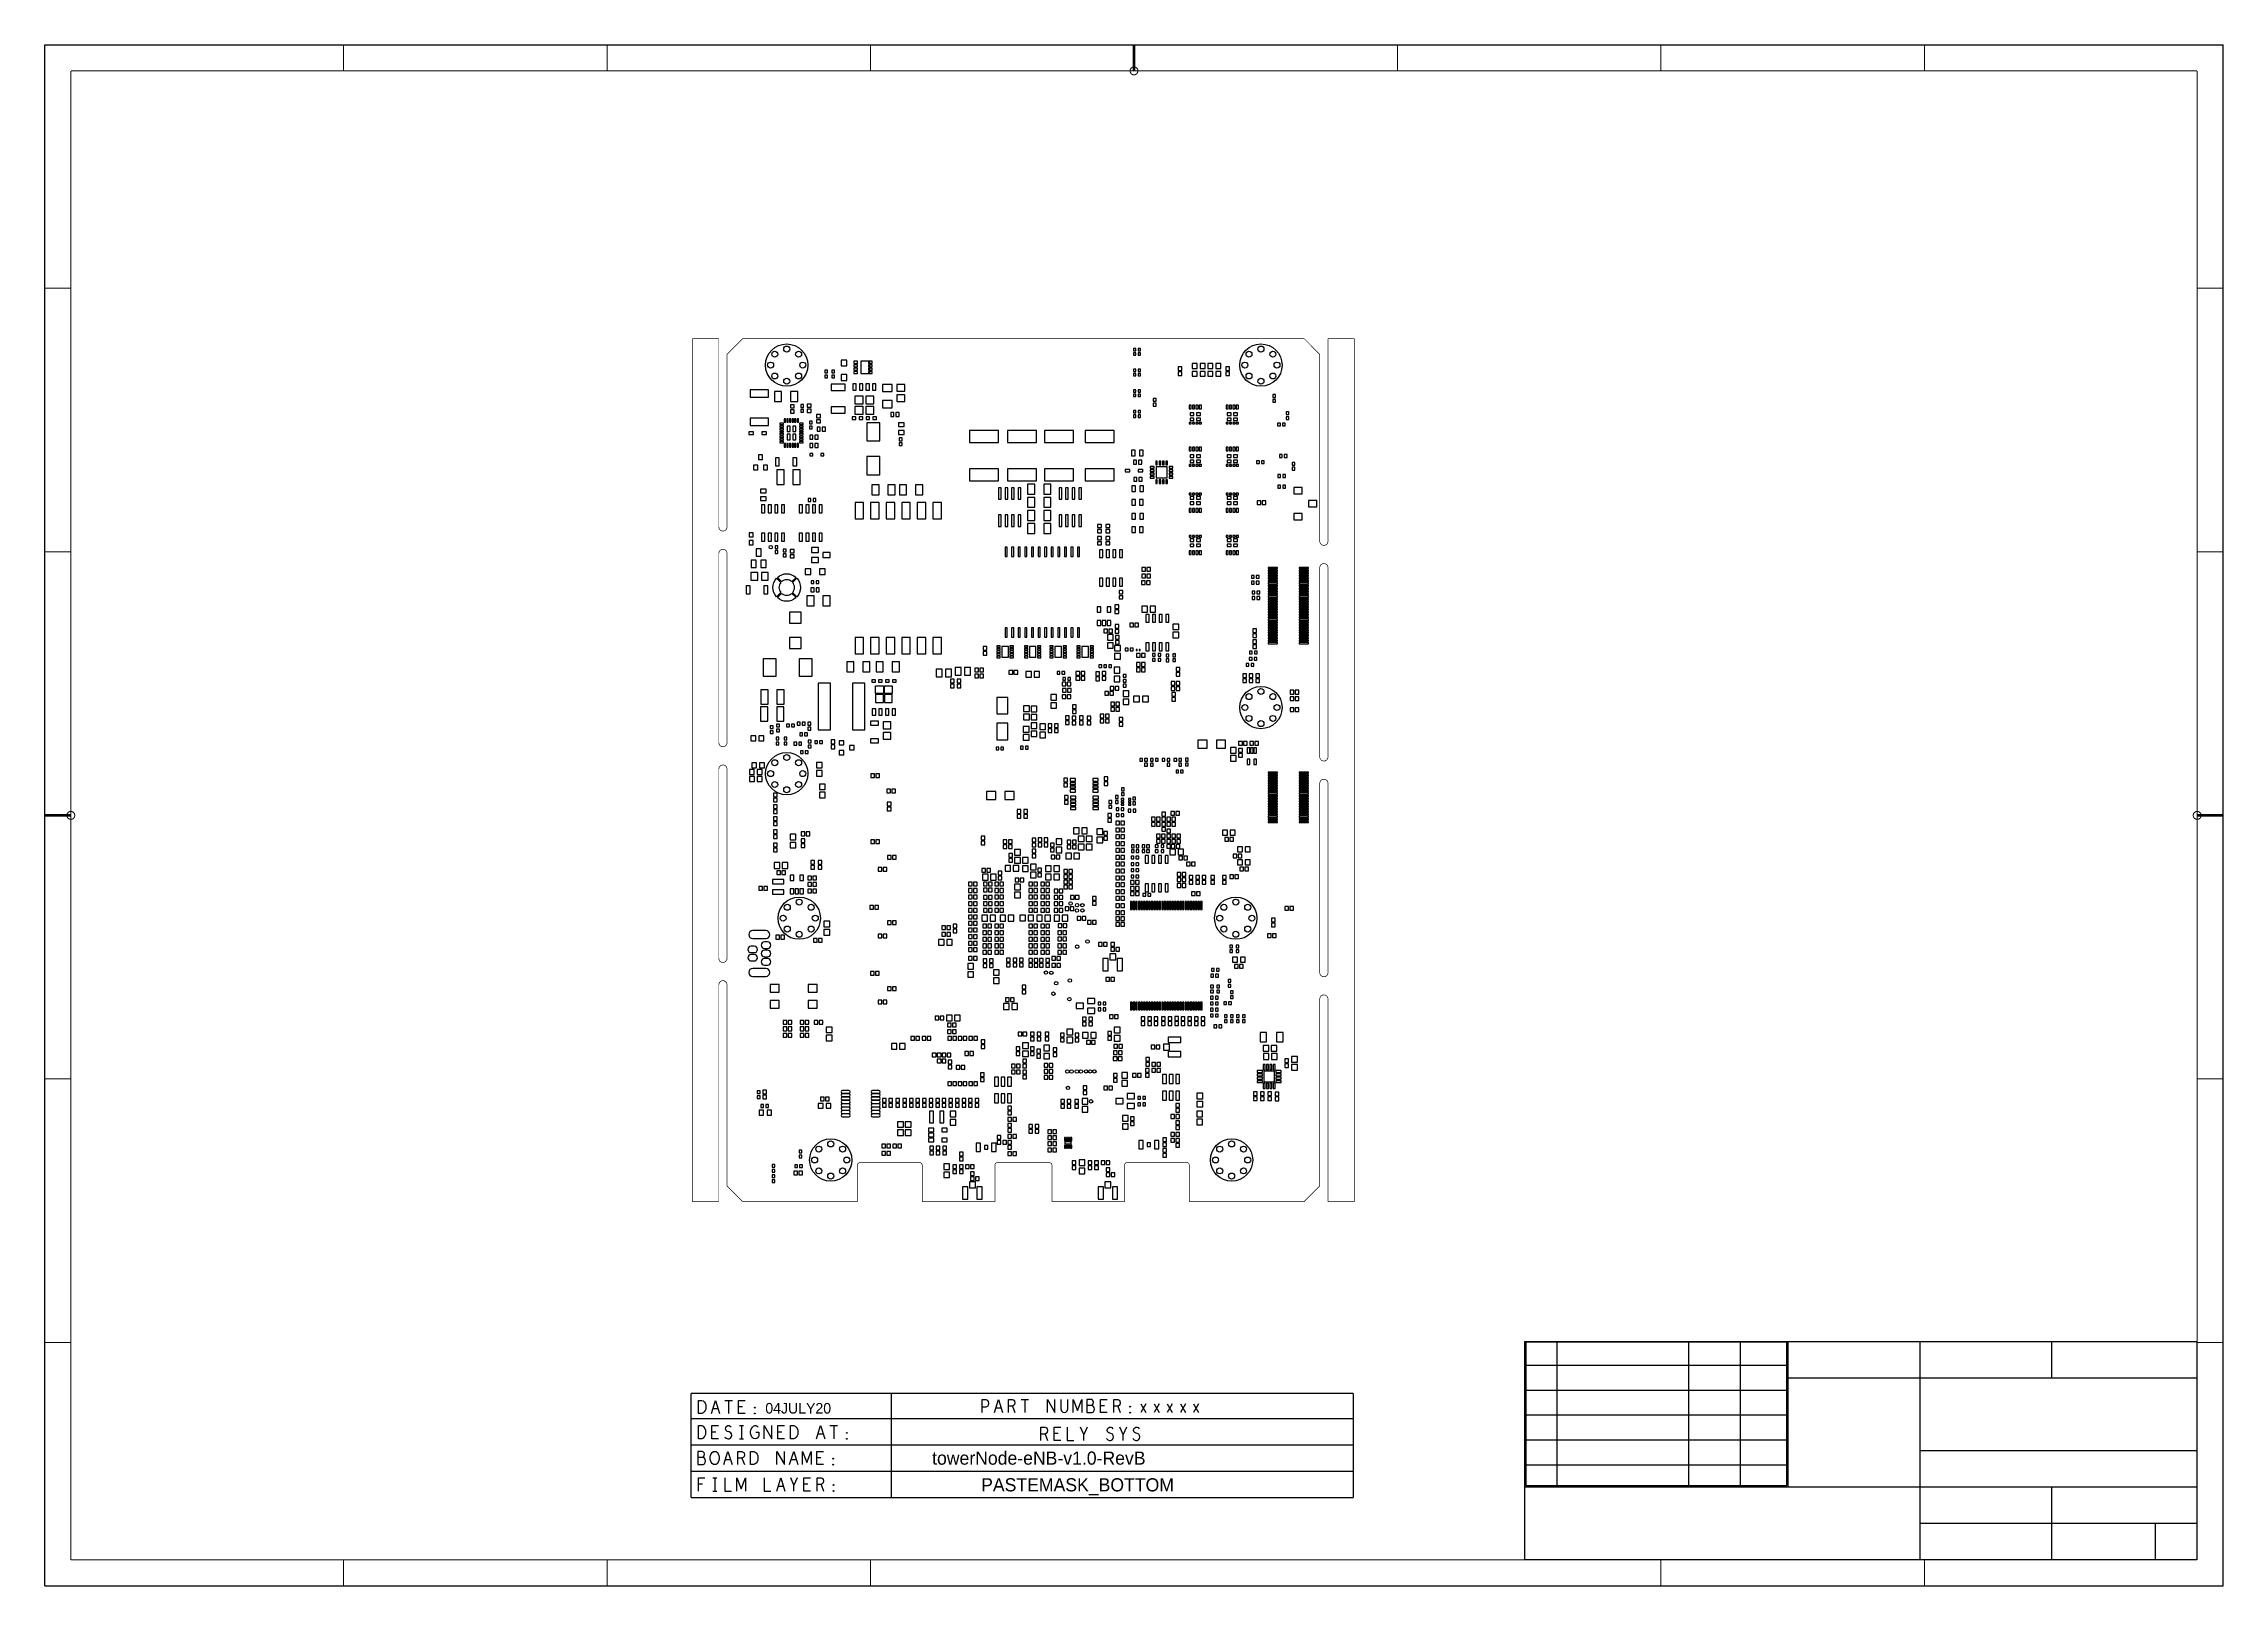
# Model space of a CAD drawing. Extents: x -186 to 234, y -83 to 214.
import ezdxf

# ---------------------------------------------------------------- set-up
doc = ezdxf.new("R2010")
doc.units = 0
for name, color, linetype in [('BG_OUTLINE', 253, 'CONTINUOUS'), ('BG_TITLE_BLOCK', 40, 'CONTINUOUS'), ('DF_OUTLINE_DATA', 2, 'CONTINUOUS'), ('PG_PASTEMASK_BOTTOM', 85, 'CONTINUOUS'), ('PIN_PASTEMASK_BOTTOM', 85, 'CONTINUOUS')]:
    doc.layers.add(name, color=color, linetype=linetype)

msp = doc.modelspace()

# ---------------------------------------------------------------- texts
at = {"layer": 'DF_OUTLINE_DATA'}
for s, height, p in [('04JULY20', 2.032, (-47.110244, -50.134164)), ('towerNode-eNB-v1.0-RevB', 2.54, (-14.943607, -59.9948))]:
    msp.add_text(s, height=height, dxfattribs=at).set_placement(p)
at = {"layer": 'PG_PASTEMASK_BOTTOM'}
msp.add_text('PASTEMASK_BOTTOM', height=2.54, dxfattribs=at).set_placement((-5.491404, -65.144599))

# ---------------------------------------------------------------- linework, layer by layer
at = {"layer": 'BG_OUTLINE', "const_width": 0.127}
for points in [[(-56.069205, 157.020311), (-61.149205, 157.020311)], [(-61.149205, 157.020311), (-61.149205, -9.271)], [(-56.069205, 123.277401), (-56.069205, 157.020311)], [(-51.494411, 157.020311), (-54.494405, 154.020291)], [(56.805601, 157.020311), (-51.494411, 157.020311)], [(59.805595, 154.020291), (56.805601, 157.020311)], [(61.380395, 120.527293), (61.380395, 157.020311)], [(61.380395, 157.020311), (66.460395, 157.020311)], [(66.460395, 157.020311), (66.460395, -9.271)], [(-54.494405, 154.020291), (-54.494405, 123.277401)], [(59.805595, 120.527293), (59.805595, 154.020291)], [(-56.069205, 120.737401), (-56.069205, 123.277401)], [(-54.494405, 120.737401), (-54.494405, 123.277401)], [(59.805595, 117.987293), (59.805595, 120.527293)], [(61.380395, 117.987293), (61.380395, 120.527293)], [(-56.069205, 115.657401), (-56.069205, 81.704688)], [(-54.494405, 115.657401), (-54.494405, 113.117401)], [(-54.494405, 113.117401), (-54.494405, 81.704688)], [(59.805595, 112.907293), (59.805595, 110.367293)], [(59.805595, 78.954605), (59.805595, 110.367293)], [(61.380395, 112.907293), (61.380395, 76.414605)], [(-56.069205, 79.164688), (-56.069205, 81.704688)], [(-54.494405, 79.164688), (-54.494405, 81.704688)], [(59.805595, 76.414605), (59.805595, 78.954605)], [(-56.069205, 74.084688), (-56.069205, 40.132)], [(-54.494405, 74.084688), (-54.494405, 71.544688)], [(-54.494405, 71.544688), (-54.494405, 40.132)], [(59.805595, 71.334605), (59.805595, 68.794605)], [(59.805595, 37.381891), (59.805595, 68.794605)], [(61.380395, 71.334605), (61.380395, 68.794605)], [(61.380395, 34.841891), (61.380395, 68.794605)], [(-56.069205, 37.592), (-56.069205, 40.132)], [(-54.494405, 37.592), (-54.494405, 40.132)], [(59.805595, 34.841891), (59.805595, 37.381891)], [(-56.069205, 32.512), (-56.069205, 29.972)], [(-56.069205, -9.271), (-56.069205, 29.972)], [(-54.494405, 32.512), (-54.494405, 29.972)], [(-54.494405, 29.972), (-54.494405, -0.77089)], [(59.805595, 29.761891), (59.805595, 27.221891)], [(61.380395, 29.761891), (61.380395, 27.221891)], [(59.805595, -6.271006), (59.805595, 27.221891)], [(61.380395, -9.271), (61.380395, 27.221891)], [(-54.494405, -0.77089), (-54.494405, -6.271006)], [(-29.344595, -9.271), (-29.344595, -2.279091)], [(-28.836595, -1.771091), (-17.352493, -1.771091)], [(-16.844493, -2.279091), (-16.844493, -9.271)], [(-2.844292, -9.271), (-2.84447, -2.279117)], [(-2.33647, -1.771091), (7.647508, -1.771091)], [(8.155508, -2.279066), (8.155686, -9.271)], [(22.155683, -9.271), (22.155429, -2.279117)], [(22.663429, -1.771091), (34.147506, -1.771091)], [(34.655506, -2.279091), (34.655506, -9.271)], [(-54.494405, -6.271006), (-51.494411, -9.271)], [(56.805398, -9.271), (59.805595, -6.271006)], [(-61.149205, -9.271), (-56.069205, -9.271)], [(-51.494411, -9.271), (-29.344595, -9.271)], [(-16.844493, -9.271), (-2.844292, -9.271)], [(8.155686, -9.271), (22.155683, -9.271)], [(34.655506, -9.271), (56.805398, -9.271)], [(66.460395, -9.271), (61.380395, -9.271)]]:
    msp.add_lwpolyline(points, dxfattribs=at)
for points in [[(-54.494405, 120.737401, -1.000032), (-56.069205, 120.737401)], [(61.380395, 117.987293, -0.999968), (59.805595, 117.987293)], [(-56.069205, 115.657401, -0.999968), (-54.494405, 115.657401)], [(59.805595, 112.907293, -1.000032), (61.380395, 112.907293)], [(-54.494405, 79.164688, -1), (-56.069205, 79.164688)], [(61.380395, 76.414605, -0.999968), (59.805595, 76.414605)], [(-56.069205, 74.084688, -1), (-54.494405, 74.084688)], [(59.805595, 71.334605, -1.000032), (61.380395, 71.334605)], [(-54.494405, 37.592, -1), (-56.069205, 37.592)], [(61.380395, 34.841891, -0.999935), (59.805595, 34.841891)], [(-56.069205, 32.512, -1), (-54.494405, 32.512)], [(59.805595, 29.761891, -1.000065), (61.380395, 29.761891)], [(-29.344595, -2.279091, -0.414214), (-28.836595, -1.771091)], [(-17.352493, -1.771091, -0.414214), (-16.844493, -2.279091)], [(-2.84447, -2.279117, -0.414233), (-2.33647, -1.771091)], [(7.647508, -1.771091, -0.414194), (8.155508, -2.279066)], [(22.155429, -2.279117, -0.414231), (22.663429, -1.771091)], [(34.147506, -1.771091, -0.414214), (34.655506, -2.279091)]]:
    msp.add_lwpolyline(points, format="xyb", dxfattribs=at)
at = {"layer": 'BG_TITLE_BLOCK'}
for points in [[(-186.015909, 213.651313), (233.984089, 213.651313)], [(-186.015909, -83.348601), (-186.015909, 213.651313)], [(233.984089, -83.348601), (233.984089, 213.651313)], [(99.289591, -36.262589), (228.889585, -36.262589)], [(99.289591, -36.262589), (99.289591, -78.262505)], [(99.548188, -36.308309), (149.823195, -36.308309)], [(99.548188, -36.308309), (99.548188, -64.008508)], [(105.498189, -36.308309), (105.498189, -64.008508)], [(130.898189, -36.308309), (130.898189, -64.008508)], [(140.898093, -36.308309), (140.898093, -64.008508)], [(149.823195, -36.308309), (149.823195, -64.008508)], [(150.089591, -36.262589), (150.089591, -64.262508)], [(175.489591, -36.262589), (175.489591, -78.262505)], [(200.889591, -36.262589), (200.889591, -43.262601)], [(228.889585, -36.262589), (228.889585, -78.262505)], [(99.548188, -40.808402), (149.823195, -40.808402)], [(99.548188, -45.608494), (149.823195, -45.608494)], [(150.089591, -43.262601), (228.889585, -43.262601)], [(99.548188, -50.408307), (149.823195, -50.408307)], [(99.548188, -55.208399), (149.823195, -55.208399)], [(175.489591, -57.262497), (228.889585, -57.262497)], [(99.548188, -60.008287), (149.823195, -60.008287)], [(99.289591, -64.262508), (228.889585, -64.262508)], [(99.548188, -64.008508), (149.823195, -64.008508)], [(200.889591, -64.262508), (200.889591, -78.262505)], [(175.489591, -71.262494), (228.889585, -71.262494)], [(220.889601, -71.262494), (220.889601, -78.262505)], [(99.289591, -78.262505), (228.889585, -78.262505)], [(-186.015909, -83.348601), (233.984089, -83.348601)]]:
    msp.add_lwpolyline(points, dxfattribs=at)
for points, const_width in [([(-128.415796, 213.651313), (-128.415796, 208.651297)], 0.199898), ([(-77.615796, 213.651313), (-77.615796, 208.651297)], 0.199898), ([(-26.815796, 213.651313), (-26.815796, 208.651297)], 0.199898), ([(23.984204, 213.651313), (23.984204, 208.651297)], 0.500101), ([(74.784204, 213.651313), (74.784204, 208.651297)], 0.199898), ([(125.584204, 213.651313), (125.584204, 208.651297)], 0.199898), ([(176.384204, 213.651313), (176.384204, 208.651297)], 0.199898), ([(-181.015894, 208.651297), (228.984099, 208.651297)], 0.199898), ([(-181.015894, -78.348611), (-181.015894, 208.651297)], 0.199898), ([(228.984099, -78.348611), (228.984099, 208.651297)], 0.199898), ([(-186.015909, 166.751508), (-181.015894, 166.751508)], 0.199898), ([(233.984089, 166.751508), (228.984099, 166.751508)], 0.199898), ([(-186.015909, 115.951508), (-181.015894, 115.951508)], 0.199898), ([(233.984089, 115.951508), (228.984099, 115.951508)], 0.199898), ([(-186.015909, 65.151508), (-181.015894, 65.151508)], 0.500101), ([(233.984089, 65.151508), (228.984099, 65.151508)], 0.500101), ([(-186.015909, 14.351508), (-181.015894, 14.351508)], 0.199898), ([(233.984089, 14.351508), (228.984099, 14.351508)], 0.199898), ([(-186.015909, -36.448492), (-181.015894, -36.448492)], 0.199898), ([(233.984089, -36.448492), (228.984099, -36.448492)], 0.199898), ([(-181.015894, -78.348611), (228.984099, -78.348611)], 0.199898), ([(-128.415796, -83.348601), (-128.415796, -78.348611)], 0.199898), ([(-77.615796, -83.348601), (-77.615796, -78.348611)], 0.199898), ([(-26.815796, -83.348601), (-26.815796, -78.348611)], 0.199898), ([(125.584204, -83.348601), (125.584204, -78.348611)], 0.199898), ([(176.384204, -83.348601), (176.384204, -78.348611)], 0.199898)]:
    msp.add_lwpolyline(points, dxfattribs=dict(at, const_width=const_width))
at = {"layer": 'BG_TITLE_BLOCK', "const_width": 0.199898}
for points in [[(24.743385, 208.651297, 1.000004), (23.224795, 208.651297)], [(23.224795, 208.651297, 0.999996), (24.743385, 208.651297)], [(-180.256713, 65.151508, 0.999989), (-181.7751, 65.151508)], [(-181.7751, 65.151508, 1.000011), (-180.256713, 65.151508)], [(229.743508, 65.151508, 1.000055), (228.224893, 65.151508)], [(228.224893, 65.151508, 0.999945), (229.743508, 65.151508)]]:
    msp.add_lwpolyline(points, format="xyb", dxfattribs=at)
at = {"layer": 'DF_OUTLINE_DATA', "const_width": 0.254}
for points in [[(-61.407015, -46.247304), (-61.407015, -66.364104)], [(66.253385, -46.247304), (-61.407015, -46.247304)], [(66.253385, -66.364104), (66.253385, -46.247304)], [(-61.407015, -51.124104), (66.253385, -51.124104)], [(-61.407015, -56.204104), (66.253385, -56.204104)], [(-61.407015, -61.284104), (66.253385, -61.284104)], [(-61.407015, -66.364104), (47.279585, -66.364104)], [(47.279585, -66.364104), (66.253385, -66.364104)]]:
    msp.add_lwpolyline(points, dxfattribs=at)
at = {"layer": 'DF_OUTLINE_DATA'}
for points in [[(-59.959215, -50.133504), (-59.959215, -47.593504)], [(-59.959215, -47.593504), (-59.324215, -47.593504)], [(-59.324215, -50.133504), (-59.959215, -50.133504)], [(-59.324215, -47.593504), (-59.070215, -47.720504)], [(-59.070215, -50.006504), (-59.324215, -50.133504)], [(-59.070215, -47.720504), (-58.879715, -47.889897)], [(-58.879715, -49.837289), (-59.070215, -50.006504)], [(-58.879715, -47.889897), (-58.721015, -48.143897)], [(-58.721015, -49.583111), (-58.879715, -49.837289)], [(-58.721015, -48.143897), (-58.594015, -48.440289)], [(-58.594015, -49.286897), (-58.721015, -49.583111)], [(-58.594015, -48.440289), (-58.562215, -48.863504)], [(-58.562215, -48.863504), (-58.594015, -49.286897)], [(-57.514515, -50.133504), (-56.720715, -47.593504)], [(-56.212715, -49.244504), (-57.228715, -49.244504)], [(-56.720715, -47.593504), (-55.927015, -50.133504)], [(-54.911015, -47.593504), (-53.450515, -47.593504)], [(-54.180715, -47.593504), (-54.180715, -50.133504)], [(-52.275715, -50.133504), (-52.275715, -47.593504)], [(-52.275715, -47.593504), (-51.005715, -47.593504)], [(-51.513715, -48.821111), (-52.275715, -48.821111)], [(-51.005715, -50.133504), (-52.275715, -50.133504)], [(-49.164215, -48.948111), (-49.100715, -48.905897)], [(-49.164215, -49.032897), (-49.164215, -48.948111)], [(-49.100715, -49.075289), (-49.164215, -49.032897)], [(-49.164215, -50.091111), (-49.100715, -50.048897)], [(-49.164215, -50.175897), (-49.164215, -50.091111)], [(-49.100715, -50.218111), (-49.164215, -50.175897)], [(-49.100715, -48.905897), (-49.037215, -48.948111)], [(-49.037215, -49.032897), (-49.100715, -49.075289)], [(-49.100715, -50.048897), (-49.037215, -50.091111)], [(-49.037215, -50.175897), (-49.100715, -50.218111)], [(-49.037215, -48.948111), (-49.037215, -49.032897)], [(-49.037215, -50.091111), (-49.037215, -50.175897)], [(-22.824415, -46.354213), (-22.824415, -66.206599)], [(-5.323815, -49.964289), (-5.323815, -47.424289)], [(-5.323815, -47.424289), (-4.561815, -47.424289)], [(-4.561815, -48.906201), (-5.323815, -48.906201)], [(-4.561815, -47.424289), (-4.307815, -47.551289)], [(-4.276115, -48.778897), (-4.561815, -48.906201)], [(-4.307815, -47.551289), (-4.117315, -47.847809)], [(-4.117315, -48.524897), (-4.276115, -48.778897)], [(-4.117315, -47.847809), (-4.053815, -48.186289)], [(-4.053815, -48.186289), (-4.117315, -48.524897)], [(-2.942615, -49.964289), (-2.148815, -47.424289)], [(-1.640815, -49.075289), (-2.656815, -49.075289)], [(-2.148815, -47.424289), (-1.355115, -49.964289)], [(-0.243815, -49.964289), (-0.243815, -47.424289)], [(-0.243815, -47.424289), (0.549885, -47.424289)], [(0.549885, -48.736809), (-0.243815, -48.736809)], [(0.549885, -47.424289), (0.803885, -47.551289)], [(0.772185, -48.609809), (0.549885, -48.736809)], [(0.549885, -48.736809), (1.026185, -49.964289)], [(0.962685, -48.397897), (0.772185, -48.609809)], [(0.803885, -47.551289), (0.962685, -47.720809)], [(0.962685, -47.720809), (1.026185, -48.059289)], [(1.026185, -48.059289), (0.962685, -48.397897)], [(2.200885, -47.424289), (3.661385, -47.424289)], [(2.931185, -47.424289), (2.931185, -49.964289)], [(7.280885, -49.964289), (7.280885, -47.424289)], [(7.280885, -47.424289), (8.741385, -49.964289)], [(8.741385, -49.964289), (8.741385, -47.424289)], [(9.852685, -47.424289), (9.852685, -49.244809)], [(9.852685, -49.244809), (9.979685, -49.625809)], [(9.979685, -49.625809), (10.233685, -49.879809)], [(10.233685, -49.879809), (10.551185, -49.964289)], [(10.551185, -49.964289), (10.868685, -49.879809)], [(10.868685, -49.879809), (11.122685, -49.625809)], [(11.122685, -49.625809), (11.249685, -49.244809)], [(11.249685, -49.244809), (11.249685, -47.424289)], [(12.265685, -49.964289), (12.265685, -47.424289)], [(12.265685, -47.424289), (13.091185, -49.540897)], [(13.091185, -49.540897), (13.916685, -47.424289)], [(13.916685, -47.424289), (13.916685, -49.964289)], [(14.900885, -47.424289), (14.900885, -49.964289)], [(15.758185, -47.424289), (14.900885, -47.424289)], [(15.885185, -48.609809), (14.900885, -48.609809)], [(14.900885, -49.964289), (15.948685, -49.964289)], [(15.980385, -47.551289), (15.758185, -47.424289)], [(15.885185, -48.609809), (16.012185, -48.482809)], [(16.107385, -48.694289), (15.885185, -48.609809)], [(15.948685, -49.964289), (16.170885, -49.794897)], [(16.107385, -47.720809), (15.980385, -47.551289)], [(16.012185, -48.482809), (16.107385, -48.271201)], [(16.170885, -47.974809), (16.107385, -47.720809)], [(16.107385, -48.271201), (16.170885, -47.974809)], [(16.297885, -48.948289), (16.107385, -48.694289)], [(16.170885, -49.794897), (16.297885, -49.540897)], [(16.361385, -49.244809), (16.297885, -48.948289)], [(16.297885, -49.540897), (16.361385, -49.244809)], [(17.536185, -49.964289), (17.536185, -47.424289)], [(17.536185, -47.424289), (18.806185, -47.424289)], [(18.298185, -48.651897), (17.536185, -48.651897)], [(18.806185, -49.964289), (17.536185, -49.964289)], [(20.076185, -49.964289), (20.076185, -47.424289)], [(20.076185, -47.424289), (20.869885, -47.424289)], [(20.869885, -48.736809), (20.076185, -48.736809)], [(20.869885, -47.424289), (21.123885, -47.551289)], [(21.092185, -48.609809), (20.869885, -48.736809)], [(20.869885, -48.736809), (21.346185, -49.964289)], [(21.282685, -48.397897), (21.092185, -48.609809)], [(21.123885, -47.551289), (21.282685, -47.720809)], [(21.282685, -47.720809), (21.346185, -48.059289)], [(21.346185, -48.059289), (21.282685, -48.397897)], [(23.187685, -48.778897), (23.251185, -48.736809)], [(23.187685, -48.863809), (23.187685, -48.778897)], [(23.251185, -48.906201), (23.187685, -48.863809)], [(23.187685, -49.921897), (23.251185, -49.879809)], [(23.187685, -50.006809), (23.187685, -49.921897)], [(23.251185, -50.048897), (23.187685, -50.006809)], [(23.251185, -48.736809), (23.314685, -48.778897)], [(23.314685, -48.863809), (23.251185, -48.906201)], [(23.251185, -49.879809), (23.314685, -49.921897)], [(23.314685, -50.006809), (23.251185, -50.048897)], [(23.314685, -48.778897), (23.314685, -48.863809)], [(23.314685, -49.921897), (23.314685, -50.006809)], [(25.314885, -48.271201), (26.267385, -49.964289)], [(26.267385, -48.271201), (25.314885, -49.964289)], [(27.854885, -48.271201), (28.807385, -49.964289)], [(28.807385, -48.271201), (27.854885, -49.964289)], [(30.394885, -48.271201), (31.347385, -49.964289)], [(31.347385, -48.271201), (30.394885, -49.964289)], [(32.934885, -48.271201), (33.887385, -49.964289)], [(33.887385, -48.271201), (32.934885, -49.964289)], [(36.427385, -48.271201), (35.474885, -49.964289)], [(35.474885, -48.271201), (36.427385, -49.964289)], [(-60.010015, -55.010304), (-60.010015, -52.470304)], [(-60.010015, -52.470304), (-59.375015, -52.470304)], [(-59.375015, -52.470304), (-59.121015, -52.597304)], [(-59.121015, -52.597304), (-58.930515, -52.766697)], [(-58.930515, -52.766697), (-58.771815, -53.020697)], [(-58.771815, -54.459911), (-58.930515, -54.714089)], [(-58.771815, -53.020697), (-58.644815, -53.317089)], [(-58.644815, -54.163697), (-58.771815, -54.459911)], [(-58.644815, -53.317089), (-58.613015, -53.740304)], [(-58.613015, -53.740304), (-58.644815, -54.163697)], [(-57.406515, -55.010304), (-57.406515, -52.470304)], [(-57.406515, -52.470304), (-56.136515, -52.470304)], [(-56.644515, -53.697911), (-57.406515, -53.697911)], [(-54.771315, -53.105304), (-54.707815, -52.808911)], [(-54.676015, -53.401697), (-54.771315, -53.105304)], [(-54.707815, -52.808911), (-54.549015, -52.597304)], [(-54.453815, -53.570911), (-54.676015, -53.401697)], [(-54.549015, -52.597304), (-54.326815, -52.470304)], [(-54.072815, -53.655697), (-54.453815, -53.570911)], [(-54.326815, -52.470304), (-54.104515, -52.470304)], [(-54.104515, -52.470304), (-53.882315, -52.554911)], [(-53.787015, -53.824911), (-54.072815, -53.655697)], [(-53.882315, -52.554911), (-53.691815, -52.766697)], [(-53.628315, -54.079089), (-53.787015, -53.824911)], [(-53.660015, -54.671697), (-53.564815, -54.375304)], [(-53.564815, -54.375304), (-53.628315, -54.079089)], [(-52.072515, -52.470304), (-51.310515, -52.470304)], [(-51.691515, -52.470304), (-51.691515, -55.010304)], [(-49.977015, -53.570911), (-49.913515, -53.317089)], [(-49.977015, -53.867304), (-49.977015, -53.570911)], [(-49.913515, -54.205911), (-49.977015, -53.867304)], [(-49.913515, -53.317089), (-49.786515, -53.020697)], [(-49.786515, -54.502304), (-49.913515, -54.205911)], [(-49.786515, -53.020697), (-49.596015, -52.766697)], [(-49.596015, -54.756304), (-49.786515, -54.502304)], [(-49.596015, -52.766697), (-49.405515, -52.597304)], [(-49.405515, -52.597304), (-49.151515, -52.470304)], [(-49.151515, -52.470304), (-48.929315, -52.470304)], [(-48.961015, -53.740304), (-48.326015, -53.740304)], [(-48.929315, -52.470304), (-48.675315, -52.554911)], [(-48.675315, -52.554911), (-48.484815, -52.724304)], [(-48.326015, -54.502304), (-48.516515, -54.756304)], [(-48.326015, -53.740304), (-48.326015, -54.502304)], [(-47.341815, -55.010304), (-47.341815, -52.470304)], [(-47.341815, -52.470304), (-45.881315, -55.010304)], [(-45.881315, -55.010304), (-45.881315, -52.470304)], [(-44.706515, -55.010304), (-44.706515, -52.470304)], [(-44.706515, -52.470304), (-43.436515, -52.470304)], [(-43.944515, -53.697911), (-44.706515, -53.697911)], [(-42.230015, -55.010304), (-42.230015, -52.470304)], [(-42.230015, -52.470304), (-41.595015, -52.470304)], [(-41.595015, -52.470304), (-41.341015, -52.597304)], [(-41.341015, -52.597304), (-41.150515, -52.766697)], [(-41.150515, -52.766697), (-40.991815, -53.020697)], [(-40.991815, -54.459911), (-41.150515, -54.714089)], [(-40.991815, -53.020697), (-40.864815, -53.317089)], [(-40.864815, -54.163697), (-40.991815, -54.459911)], [(-40.864815, -53.317089), (-40.833015, -53.740304)], [(-40.833015, -53.740304), (-40.864815, -54.163697)], [(-37.245315, -55.010304), (-36.451515, -52.470304)], [(-35.943515, -54.121304), (-36.959515, -54.121304)], [(-36.451515, -52.470304), (-35.657815, -55.010304)], [(-34.641815, -52.470304), (-33.181315, -52.470304)], [(-33.911515, -52.470304), (-33.911515, -55.010304)], [(-31.435015, -53.824911), (-31.371515, -53.782697)], [(-31.435015, -53.909697), (-31.435015, -53.824911)], [(-31.371515, -53.952089), (-31.435015, -53.909697)], [(-31.371515, -53.782697), (-31.308015, -53.824911)], [(-31.308015, -53.909697), (-31.371515, -53.952089)], [(-31.308015, -53.824911), (-31.308015, -53.909697)], [(6.042685, -55.315104), (6.042685, -52.775104)], [(6.042685, -52.775104), (6.836385, -52.775104)], [(6.836385, -54.087497), (6.042685, -54.087497)], [(6.836385, -52.775104), (7.090385, -52.902104)], [(7.058685, -53.960497), (6.836385, -54.087497)], [(6.836385, -54.087497), (7.312685, -55.315104)], [(7.249185, -53.748711), (7.058685, -53.960497)], [(7.090385, -52.902104), (7.249185, -53.071497)], [(7.249185, -53.071497), (7.312685, -53.410104)], [(7.312685, -53.410104), (7.249185, -53.748711)], [(8.582685, -55.315104), (8.582685, -52.775104)], [(8.582685, -52.775104), (9.852685, -52.775104)], [(9.344685, -54.002711), (8.582685, -54.002711)], [(11.122685, -52.775104), (11.122685, -55.315104)], [(14.297685, -54.172104), (13.662685, -52.775104)], [(14.932685, -52.775104), (14.297685, -54.172104)], [(14.297685, -55.315104), (14.297685, -54.172104)], [(18.837885, -53.410104), (18.901385, -53.113711)], [(18.933185, -53.706497), (18.837885, -53.410104)], [(18.901385, -53.113711), (19.060185, -52.902104)], [(19.155385, -53.875711), (18.933185, -53.706497)], [(19.060185, -52.902104), (19.282385, -52.775104)], [(19.536385, -53.960497), (19.155385, -53.875711)], [(19.282385, -52.775104), (19.504685, -52.775104)], [(19.504685, -52.775104), (19.726885, -52.859711)], [(19.822185, -54.129711), (19.536385, -53.960497)], [(19.726885, -52.859711), (19.917385, -53.071497)], [(19.980885, -54.383889), (19.822185, -54.129711)], [(20.044385, -54.680104), (19.980885, -54.383889)], [(21.917685, -54.172104), (21.282685, -52.775104)], [(22.552685, -52.775104), (21.917685, -54.172104)], [(21.917685, -55.315104), (21.917685, -54.172104)], [(23.917885, -53.410104), (23.981385, -53.113711)], [(24.013185, -53.706497), (23.917885, -53.410104)], [(23.981385, -53.113711), (24.140185, -52.902104)], [(24.235385, -53.875711), (24.013185, -53.706497)], [(24.140185, -52.902104), (24.362385, -52.775104)], [(24.616385, -53.960497), (24.235385, -53.875711)], [(24.362385, -52.775104), (24.584685, -52.775104)], [(24.584685, -52.775104), (24.806885, -52.859711)], [(24.902185, -54.129711), (24.616385, -53.960497)], [(24.806885, -52.859711), (24.997385, -53.071497)], [(25.060885, -54.383889), (24.902185, -54.129711)], [(25.124385, -54.680104), (25.060885, -54.383889)], [(-59.273415, -57.431889), (-60.130715, -57.431889)], [(-60.130715, -57.431889), (-60.130715, -59.971889)], [(-59.146415, -58.617409), (-60.130715, -58.617409)], [(-59.375015, -55.010304), (-60.010015, -55.010304)], [(-59.121015, -54.883304), (-59.375015, -55.010304)], [(-59.051215, -57.558889), (-59.273415, -57.431889)], [(-59.146415, -58.617409), (-59.019415, -58.490409)], [(-58.924215, -58.701889), (-59.146415, -58.617409)], [(-58.930515, -54.714089), (-59.121015, -54.883304)], [(-58.924215, -57.728409), (-59.051215, -57.558889)], [(-59.019415, -58.490409), (-58.924215, -58.278801)], [(-58.860715, -57.982409), (-58.924215, -57.728409)], [(-58.924215, -58.278801), (-58.860715, -57.982409)], [(-58.733715, -58.955889), (-58.924215, -58.701889)], [(-57.717715, -58.532497), (-57.654215, -58.193889)], [(-57.717715, -58.871409), (-57.717715, -58.532497)], [(-57.654215, -58.193889), (-57.527215, -57.897497)], [(-57.527215, -57.897497), (-57.336715, -57.643497)], [(-56.136515, -55.010304), (-57.406515, -55.010304)], [(-57.336715, -57.643497), (-57.114415, -57.474409)], [(-57.114415, -57.474409), (-56.860415, -57.431889)], [(-56.860415, -57.431889), (-56.606415, -57.474409)], [(-56.606415, -57.474409), (-56.384215, -57.643497)], [(-56.384215, -57.643497), (-56.193715, -57.897497)], [(-56.193715, -57.897497), (-56.066715, -58.193889)], [(-56.066715, -58.193889), (-56.003215, -58.532497)], [(-56.003215, -58.532497), (-56.003215, -58.871409)], [(-55.114215, -59.971889), (-54.320415, -57.431889)], [(-54.898315, -54.671697), (-54.644315, -54.883304)], [(-54.644315, -54.883304), (-54.358515, -55.010304)], [(-54.358515, -55.010304), (-54.104515, -55.010304)], [(-54.320415, -57.431889), (-53.526715, -59.971889)], [(-54.104515, -55.010304), (-53.850515, -54.883304)], [(-53.850515, -54.883304), (-53.660015, -54.671697)], [(-52.415415, -59.971889), (-52.415415, -57.431889)], [(-52.415415, -57.431889), (-51.621715, -57.431889)], [(-51.621715, -58.744409), (-52.415415, -58.744409)], [(-52.072515, -55.010304), (-51.310515, -55.010304)], [(-51.621715, -57.431889), (-51.367715, -57.558889)], [(-51.399415, -58.617409), (-51.621715, -58.744409)], [(-51.621715, -58.744409), (-51.145415, -59.971889)], [(-51.208915, -58.405497), (-51.399415, -58.617409)], [(-51.367715, -57.558889), (-51.208915, -57.728409)], [(-51.208915, -57.728409), (-51.145415, -58.066889)], [(-51.145415, -58.066889), (-51.208915, -58.405497)], [(-49.938915, -59.971889), (-49.938915, -57.431889)], [(-49.938915, -57.431889), (-49.303915, -57.431889)], [(-49.373815, -54.925697), (-49.596015, -54.756304)], [(-49.056315, -55.010304), (-49.373815, -54.925697)], [(-49.303915, -57.431889), (-49.049915, -57.558889)], [(-48.738815, -54.925697), (-49.056315, -55.010304)], [(-49.049915, -57.558889), (-48.859415, -57.728409)], [(-48.859415, -57.728409), (-48.700715, -57.982409)], [(-48.516515, -54.756304), (-48.738815, -54.925697)], [(-48.700715, -57.982409), (-48.573715, -58.278801)], [(-48.573715, -58.278801), (-48.541915, -58.701889)], [(-48.541915, -58.701889), (-48.573715, -59.125409)], [(-44.890715, -59.971889), (-44.890715, -57.431889)], [(-44.890715, -57.431889), (-43.430215, -59.971889)], [(-43.436515, -55.010304), (-44.706515, -55.010304)], [(-43.430215, -59.971889), (-43.430215, -57.431889)], [(-42.414215, -59.971889), (-41.620415, -57.431889)], [(-41.595015, -55.010304), (-42.230015, -55.010304)], [(-41.620415, -57.431889), (-40.826715, -59.971889)], [(-41.341015, -54.883304), (-41.595015, -55.010304)], [(-41.150515, -54.714089), (-41.341015, -54.883304)], [(-39.905915, -59.971889), (-39.905915, -57.431889)], [(-39.905915, -57.431889), (-39.080415, -59.548497)], [(-39.080415, -59.548497), (-38.254915, -57.431889)], [(-38.254915, -57.431889), (-38.254915, -59.971889)], [(-37.175415, -59.971889), (-37.175415, -57.431889)], [(-37.175415, -57.431889), (-35.905415, -57.431889)], [(-36.413415, -58.659497), (-37.175415, -58.659497)], [(-34.063915, -58.786497), (-34.000415, -58.744409)], [(-34.063915, -58.871409), (-34.063915, -58.786497)], [(-34.000415, -58.744409), (-33.936915, -58.786497)], [(-33.936915, -58.786497), (-33.936915, -58.871409)], [(-31.435015, -54.967911), (-31.371515, -54.925697)], [(-31.435015, -55.052697), (-31.435015, -54.967911)], [(-31.371515, -55.094911), (-31.435015, -55.052697)], [(-31.371515, -54.925697), (-31.308015, -54.967911)], [(-31.308015, -55.052697), (-31.371515, -55.094911)], [(-31.308015, -54.967911), (-31.308015, -55.052697)], [(9.852685, -55.315104), (8.582685, -55.315104)], [(11.122685, -55.315104), (12.392685, -55.315104)], [(18.710885, -54.976497), (18.964885, -55.188104)], [(18.964885, -55.188104), (19.250685, -55.315104)], [(19.250685, -55.315104), (19.504685, -55.315104)], [(19.504685, -55.315104), (19.758685, -55.188104)], [(19.758685, -55.188104), (19.949185, -54.976497)], [(19.949185, -54.976497), (20.044385, -54.680104)], [(23.790885, -54.976497), (24.044885, -55.188104)], [(24.044885, -55.188104), (24.330685, -55.315104)], [(24.330685, -55.315104), (24.584685, -55.315104)], [(24.584685, -55.315104), (24.838685, -55.188104)], [(24.838685, -55.188104), (25.029185, -54.976497)], [(25.029185, -54.976497), (25.124385, -54.680104)], [(-60.130715, -59.971889), (-59.082915, -59.971889)], [(-59.965615, -65.068704), (-59.965615, -62.528704)], [(-59.965615, -62.528704), (-58.759115, -62.528704)], [(-59.082915, -59.971889), (-58.860715, -59.802497)], [(-58.860715, -59.802497), (-58.733715, -59.548497)], [(-58.670215, -59.252409), (-58.733715, -58.955889)], [(-58.733715, -59.548497), (-58.670215, -59.252409)], [(-57.654215, -59.209889), (-57.717715, -58.871409)], [(-57.527215, -59.506409), (-57.654215, -59.209889)], [(-57.336715, -59.760409), (-57.527215, -59.506409)], [(-57.114415, -59.929497), (-57.336715, -59.760409)], [(-57.203315, -62.528704), (-56.441315, -62.528704)], [(-56.860415, -59.971889), (-57.114415, -59.929497)], [(-56.606415, -59.929497), (-56.860415, -59.971889)], [(-56.822315, -62.528704), (-56.822315, -65.068704)], [(-56.384215, -59.760409), (-56.606415, -59.929497)], [(-56.193715, -59.506409), (-56.384215, -59.760409)], [(-56.066715, -59.209889), (-56.193715, -59.506409)], [(-56.003215, -58.871409), (-56.066715, -59.209889)], [(-54.917315, -62.528704), (-54.917315, -65.068704)], [(-53.812415, -59.082889), (-54.828415, -59.082889)], [(-52.567815, -65.068704), (-52.567815, -62.528704)], [(-52.567815, -62.528704), (-51.742315, -64.645311)], [(-51.742315, -64.645311), (-50.916815, -62.528704)], [(-50.916815, -62.528704), (-50.916815, -65.068704)], [(-49.303915, -59.971889), (-49.938915, -59.971889)], [(-49.049915, -59.844889), (-49.303915, -59.971889)], [(-48.859415, -59.675801), (-49.049915, -59.844889)], [(-48.700715, -59.421497), (-48.859415, -59.675801)], [(-48.573715, -59.125409), (-48.700715, -59.421497)], [(-47.297315, -62.528704), (-47.297315, -65.068704)], [(-44.916115, -65.068704), (-44.122315, -62.528704)], [(-44.122315, -62.528704), (-43.328615, -65.068704)], [(-41.582315, -63.925704), (-42.217315, -62.528704)], [(-41.112415, -59.082889), (-42.128415, -59.082889)], [(-40.947315, -62.528704), (-41.582315, -63.925704)], [(-39.677315, -65.068704), (-39.677315, -62.528704)], [(-39.677315, -62.528704), (-38.407315, -62.528704)], [(-35.905415, -59.971889), (-37.175415, -59.971889)], [(-37.137315, -65.068704), (-37.137315, -62.528704)], [(-37.137315, -62.528704), (-36.343615, -62.528704)], [(-36.343615, -62.528704), (-36.089615, -62.655704)], [(-36.089615, -62.655704), (-35.930815, -62.825097)], [(-35.930815, -62.825097), (-35.867315, -63.163704)], [(-34.000415, -58.913801), (-34.063915, -58.871409)], [(-34.063915, -59.929497), (-34.000415, -59.887409)], [(-34.063915, -60.014409), (-34.063915, -59.929497)], [(-34.000415, -60.056497), (-34.063915, -60.014409)], [(-33.936915, -58.871409), (-34.000415, -58.913801)], [(-34.000415, -59.887409), (-33.936915, -59.929497)], [(-33.936915, -60.014409), (-34.000415, -60.056497)], [(-33.936915, -59.929497), (-33.936915, -60.014409)], [(-59.203615, -63.756311), (-59.965615, -63.756311)], [(-57.203315, -65.068704), (-56.441315, -65.068704)], [(-54.917315, -65.068704), (-53.647315, -65.068704)], [(-47.297315, -65.068704), (-46.027315, -65.068704)], [(-43.614315, -64.179704), (-44.630315, -64.179704)], [(-41.582315, -65.068704), (-41.582315, -63.925704)], [(-38.915315, -63.756311), (-39.677315, -63.756311)], [(-38.407315, -65.068704), (-39.677315, -65.068704)], [(-36.343615, -63.841097), (-37.137315, -63.841097)], [(-36.121315, -63.714097), (-36.343615, -63.841097)], [(-36.343615, -63.841097), (-35.867315, -65.068704)], [(-35.930815, -63.502311), (-36.121315, -63.714097)], [(-35.867315, -63.163704), (-35.930815, -63.502311)], [(-34.025815, -63.883311), (-33.962315, -63.841097)], [(-34.025815, -63.968097), (-34.025815, -63.883311)], [(-33.962315, -64.010489), (-34.025815, -63.968097)], [(-34.025815, -65.026311), (-33.962315, -64.984097)], [(-34.025815, -65.111097), (-34.025815, -65.026311)], [(-33.962315, -65.153311), (-34.025815, -65.111097)], [(-33.962315, -63.841097), (-33.898815, -63.883311)], [(-33.898815, -63.968097), (-33.962315, -64.010489)], [(-33.962315, -64.984097), (-33.898815, -65.026311)], [(-33.898815, -65.111097), (-33.962315, -65.153311)], [(-33.898815, -63.883311), (-33.898815, -63.968097)], [(-33.898815, -65.026311), (-33.898815, -65.111097)]]:
    msp.add_lwpolyline(points, dxfattribs=at)
at = {"layer": 'PG_PASTEMASK_BOTTOM'}
for points in [[(-28.252115, 145.956503), (-29.852315, 145.956503)], [(-29.852315, 145.956503), (-29.852315, 144.456709)], [(-29.852315, 144.456709), (-28.252115, 144.456709)], [(-28.252115, 143.956507), (-29.852315, 143.956507)], [(-29.852315, 143.956507), (-29.852315, 142.456687)], [(-28.252115, 144.456709), (-28.252115, 145.956503)], [(-28.252115, 142.456687), (-28.252115, 143.956507)], [(-26.152094, 145.956503), (-27.752294, 145.956503)], [(-27.752294, 145.956503), (-27.752294, 144.456709)], [(-27.752294, 144.456709), (-26.152094, 144.456709)], [(-26.152094, 143.956507), (-27.752294, 143.956507)], [(-27.752294, 143.956507), (-27.752294, 142.456687)], [(-26.152094, 144.456709), (-26.152094, 145.956503)], [(-26.152094, 142.456687), (-26.152094, 143.956507)], [(-42.898797, 140.186689), (-42.898797, 139.111711)], [(-42.323715, 140.186689), (-42.898797, 140.186689)], [(-42.898797, 139.111711), (-42.323715, 139.111711)], [(-42.323715, 139.111711), (-42.323715, 140.186689)], [(-41.823894, 140.186689), (-41.823894, 139.111711)], [(-41.248813, 140.186689), (-41.823894, 140.186689)], [(-41.823894, 139.111711), (-41.248813, 139.111711)], [(-41.248813, 139.111711), (-41.248813, 140.186689)], [(-29.852315, 142.456687), (-28.252115, 142.456687)], [(-27.752294, 142.456687), (-26.152094, 142.456687)], [(35.552685, 142.741091), (34.827489, 142.741091)], [(34.827489, 142.741091), (34.827489, 142.241295)], [(34.827489, 142.241295), (35.552685, 142.241295)], [(35.552685, 141.741093), (34.827489, 141.741093)], [(34.827489, 141.741093), (34.827489, 141.241297)], [(34.827489, 141.241297), (35.552685, 141.241297)], [(35.552685, 142.241295), (35.552685, 142.741091)], [(35.552685, 141.241297), (35.552685, 141.741093)], [(36.777701, 142.741091), (36.052506, 142.741091)], [(36.052506, 142.741091), (36.052506, 142.241295)], [(36.052506, 142.241295), (36.777701, 142.241295)], [(36.777701, 141.741093), (36.052506, 141.741093)], [(36.052506, 141.741093), (36.052506, 141.241297)], [(36.052506, 141.241297), (36.777701, 141.241297)], [(36.977599, 140.891311), (36.5776, 140.891311)], [(36.5776, 140.891311), (36.5776, 140.591311)], [(36.5776, 140.591311), (36.977599, 140.591311)], [(36.777701, 142.241295), (36.777701, 142.741091)], [(36.777701, 141.241297), (36.777701, 141.741093)], [(36.977599, 140.591311), (36.977599, 140.891311)], [(42.690085, 142.741091), (41.964889, 142.741091)], [(41.964889, 142.741091), (41.964889, 142.241295)], [(41.964889, 142.241295), (42.690085, 142.241295)], [(42.690085, 141.741093), (41.964889, 141.741093)], [(41.964889, 141.741093), (41.964889, 141.241297)], [(41.964889, 141.241297), (42.690085, 141.241297)], [(42.690085, 142.241295), (42.690085, 142.741091)], [(42.690085, 141.241297), (42.690085, 141.741093)], [(43.915101, 142.741091), (43.189906, 142.741091)], [(43.189906, 142.741091), (43.189906, 142.241295)], [(43.189906, 142.241295), (43.915101, 142.241295)], [(43.915101, 141.741093), (43.189906, 141.741093)], [(43.189906, 141.741093), (43.189906, 141.241297)], [(43.189906, 141.241297), (43.915101, 141.241297)], [(44.114999, 140.891311), (43.715, 140.891311)], [(43.715, 140.891311), (43.715, 140.591311)], [(43.715, 140.591311), (44.114999, 140.591311)], [(43.915101, 142.241295), (43.915101, 142.741091)], [(43.915101, 141.241297), (43.915101, 141.741093)], [(44.114999, 140.591311), (44.114999, 140.891311)], [(-42.898797, 138.611889), (-42.898797, 137.536911)], [(-42.323715, 138.611889), (-42.898797, 138.611889)], [(-42.898797, 137.536911), (-42.323715, 137.536911)], [(-42.323715, 137.536911), (-42.323715, 138.611889)], [(-41.823894, 138.611889), (-41.823894, 137.536911)], [(-41.248813, 138.611889), (-41.823894, 138.611889)], [(-41.823894, 137.536911), (-41.248813, 137.536911)], [(-41.248813, 137.536911), (-41.248813, 138.611889)], [(35.552685, 134.638491), (34.827489, 134.638491)], [(34.827489, 134.638491), (34.827489, 134.138695)], [(35.552685, 134.138695), (35.552685, 134.638491)], [(36.777701, 134.638491), (36.052506, 134.638491)], [(36.052506, 134.638491), (36.052506, 134.138695)], [(36.777701, 134.138695), (36.777701, 134.638491)], [(42.690085, 134.638491), (41.964889, 134.638491)], [(41.964889, 134.638491), (41.964889, 134.138695)], [(42.690085, 134.138695), (42.690085, 134.638491)], [(43.915101, 134.638491), (43.189906, 134.638491)], [(43.189906, 134.638491), (43.189906, 134.138695)], [(43.915101, 134.138695), (43.915101, 134.638491)], [(34.827489, 134.138695), (35.552685, 134.138695)], [(35.552685, 133.638493), (34.827489, 133.638493)], [(34.827489, 133.638493), (34.827489, 133.138697)], [(34.827489, 133.138697), (35.552685, 133.138697)], [(35.552685, 133.138697), (35.552685, 133.638493)], [(36.052506, 134.138695), (36.777701, 134.138695)], [(36.777701, 133.638493), (36.052506, 133.638493)], [(36.052506, 133.638493), (36.052506, 133.138697)], [(36.052506, 133.138697), (36.777701, 133.138697)], [(36.977599, 132.788711), (36.5776, 132.788711)], [(36.5776, 132.788711), (36.5776, 132.488711)], [(36.5776, 132.488711), (36.977599, 132.488711)], [(36.777701, 133.138697), (36.777701, 133.638493)], [(36.977599, 132.488711), (36.977599, 132.788711)], [(41.964889, 134.138695), (42.690085, 134.138695)], [(42.690085, 133.638493), (41.964889, 133.638493)], [(41.964889, 133.638493), (41.964889, 133.138697)], [(41.964889, 133.138697), (42.690085, 133.138697)], [(42.690085, 133.138697), (42.690085, 133.638493)], [(43.189906, 134.138695), (43.915101, 134.138695)], [(43.915101, 133.638493), (43.189906, 133.638493)], [(43.189906, 133.638493), (43.189906, 133.138697)], [(43.189906, 133.138697), (43.915101, 133.138697)], [(44.114999, 132.788711), (43.715, 132.788711)], [(43.715, 132.788711), (43.715, 132.488711)], [(43.715, 132.488711), (44.114999, 132.488711)], [(43.915101, 133.138697), (43.915101, 133.638493)], [(44.114999, 132.488711), (44.114999, 132.788711)], [(35.027591, 127.251689), (34.627591, 127.251689)], [(34.627591, 127.251689), (34.627591, 126.951689)], [(34.627591, 126.951689), (35.027591, 126.951689)], [(35.552685, 126.601703), (34.827489, 126.601703)], [(34.827489, 126.601703), (34.827489, 126.101907)], [(35.027591, 126.951689), (35.027591, 127.251689)], [(35.552685, 126.101907), (35.552685, 126.601703)], [(36.777701, 126.601703), (36.052506, 126.601703)], [(36.052506, 126.601703), (36.052506, 126.101907)], [(36.777701, 126.101907), (36.777701, 126.601703)], [(42.164991, 127.251689), (41.764991, 127.251689)], [(41.764991, 127.251689), (41.764991, 126.951689)], [(41.764991, 126.951689), (42.164991, 126.951689)], [(42.690085, 126.601703), (41.964889, 126.601703)], [(41.964889, 126.601703), (41.964889, 126.101907)], [(42.164991, 126.951689), (42.164991, 127.251689)], [(42.690085, 126.101907), (42.690085, 126.601703)], [(43.915101, 126.601703), (43.189906, 126.601703)], [(43.189906, 126.601703), (43.189906, 126.101907)], [(43.915101, 126.101907), (43.915101, 126.601703)], [(34.827489, 126.101907), (35.552685, 126.101907)], [(35.552685, 125.601705), (34.827489, 125.601705)], [(34.827489, 125.601705), (34.827489, 125.101909)], [(34.827489, 125.101909), (35.552685, 125.101909)], [(35.552685, 125.101909), (35.552685, 125.601705)], [(36.052506, 126.101907), (36.777701, 126.101907)], [(36.777701, 125.601705), (36.052506, 125.601705)], [(36.052506, 125.601705), (36.052506, 125.101909)], [(36.052506, 125.101909), (36.777701, 125.101909)], [(36.777701, 125.101909), (36.777701, 125.601705)], [(41.964889, 126.101907), (42.690085, 126.101907)], [(42.690085, 125.601705), (41.964889, 125.601705)], [(41.964889, 125.601705), (41.964889, 125.101909)], [(41.964889, 125.101909), (42.690085, 125.101909)], [(42.690085, 125.101909), (42.690085, 125.601705)], [(43.189906, 126.101907), (43.915101, 126.101907)], [(43.915101, 125.601705), (43.189906, 125.601705)], [(43.189906, 125.601705), (43.189906, 125.101909)], [(43.189906, 125.101909), (43.915101, 125.101909)], [(43.915101, 125.101909), (43.915101, 125.601705)], [(35.027591, 119.098289), (34.627591, 119.098289)], [(34.627591, 119.098289), (34.627591, 118.798289)], [(34.627591, 118.798289), (35.027591, 118.798289)], [(35.552685, 118.448303), (34.827489, 118.448303)], [(34.827489, 118.448303), (34.827489, 117.948507)], [(34.827489, 117.948507), (35.552685, 117.948507)], [(35.027591, 118.798289), (35.027591, 119.098289)], [(35.552685, 117.948507), (35.552685, 118.448303)], [(36.777701, 118.448303), (36.052506, 118.448303)], [(36.052506, 118.448303), (36.052506, 117.948507)], [(36.052506, 117.948507), (36.777701, 117.948507)], [(36.777701, 117.948507), (36.777701, 118.448303)], [(42.164991, 119.098289), (41.764991, 119.098289)], [(41.764991, 119.098289), (41.764991, 118.798289)], [(41.764991, 118.798289), (42.164991, 118.798289)], [(42.690085, 118.448303), (41.964889, 118.448303)], [(41.964889, 118.448303), (41.964889, 117.948507)], [(41.964889, 117.948507), (42.690085, 117.948507)], [(42.164991, 118.798289), (42.164991, 119.098289)], [(42.690085, 117.948507), (42.690085, 118.448303)], [(43.915101, 118.448303), (43.189906, 118.448303)], [(43.189906, 118.448303), (43.189906, 117.948507)], [(43.189906, 117.948507), (43.915101, 117.948507)], [(43.915101, 117.948507), (43.915101, 118.448303)], [(35.552685, 117.448305), (34.827489, 117.448305)], [(34.827489, 117.448305), (34.827489, 116.948509)], [(34.827489, 116.948509), (35.552685, 116.948509)], [(35.552685, 116.948509), (35.552685, 117.448305)], [(36.777701, 117.448305), (36.052506, 117.448305)], [(36.052506, 117.448305), (36.052506, 116.948509)], [(36.052506, 116.948509), (36.777701, 116.948509)], [(36.777701, 116.948509), (36.777701, 117.448305)], [(42.690085, 117.448305), (41.964889, 117.448305)], [(41.964889, 117.448305), (41.964889, 116.948509)], [(41.964889, 116.948509), (42.690085, 116.948509)], [(42.690085, 116.948509), (42.690085, 117.448305)], [(43.915101, 117.448305), (43.189906, 117.448305)], [(43.189906, 117.448305), (43.189906, 116.948509)], [(43.189906, 116.948509), (43.915101, 116.948509)], [(43.915101, 116.948509), (43.915101, 117.448305)], [(-44.926199, 110.875801), (-44.112205, 110.061502)], [(-43.970702, 110.203005), (-44.785001, 111.016999)], [(-41.181198, 111.016999), (-41.995598, 110.203005)], [(-41.854095, 110.061502), (-41.039999, 110.875801)], [(-44.112205, 108.086398), (-44.926199, 107.272099)], [(-44.785001, 107.130799), (-43.970702, 107.944895)], [(-41.995598, 107.944895), (-41.181198, 107.130799)], [(-41.039999, 107.272099), (-41.854095, 108.086398)], [(-25.8429, 88.634087), (-25.8429, 90.133907)], [(-25.8429, 90.133907), (-24.343106, 90.133907)], [(-24.343106, 88.634087), (-25.8429, 88.634087)], [(-24.343106, 88.43391), (-25.8429, 88.43391)], [(-25.8429, 88.43391), (-25.8429, 86.933989)], [(-24.343106, 90.133907), (-24.343106, 88.634087)], [(-24.343106, 86.933989), (-24.343106, 88.43391)], [(-24.142903, 88.634087), (-24.142903, 90.133907)], [(-24.142903, 90.133907), (-22.643109, 90.133907)], [(-22.643109, 88.634087), (-24.142903, 88.634087)], [(-22.643109, 88.43391), (-24.142903, 88.43391)], [(-24.142903, 88.43391), (-24.142903, 86.933989)], [(-22.643109, 90.133907), (-22.643109, 88.634087)], [(-22.643109, 86.933989), (-22.643109, 88.43391)], [(-25.8429, 86.933989), (-24.343106, 86.933989)], [(-24.142903, 86.933989), (-22.643109, 86.933989)]]:
    msp.add_lwpolyline(points, dxfattribs=at)
for points in [[(-44.926199, 107.272099, -0.3923), (-44.926199, 110.875801)], [(-44.785001, 111.016999, -0.392313), (-41.181198, 111.016999)], [(-44.112205, 110.061502, 0.375626), (-44.112205, 108.086398)], [(-41.995598, 110.203005, 0.375631), (-43.970702, 110.203005)], [(-41.854095, 108.086398, 0.375634), (-41.854095, 110.061502)], [(-41.039999, 110.875801, -0.392294), (-41.039999, 107.272099)], [(-41.181198, 107.130799, -0.392303), (-44.785001, 107.130799)], [(-43.970702, 107.944895, 0.375631), (-41.995598, 107.944895)]]:
    msp.add_lwpolyline(points, format="xyb", dxfattribs=at)
at = {"layer": 'PIN_PASTEMASK_BOTTOM'}
for points in [[(-32.489254, 151.802147), (-31.389155, 151.802147), (-31.389155, 152.902247), (-32.489254, 152.902247)], [(-30.031601, 152.670751), (-30.031601, 152.250661), (-29.331602, 152.250661), (-29.331602, 152.670751)], [(-30.031601, 152.02074), (-30.031601, 151.600649), (-29.331602, 151.600649), (-29.331602, 152.02074)], [(-28.681515, 152.67065), (-28.681515, 150.30055), (-26.981518, 150.30055), (-26.981518, 152.67065)], [(-27.231607, 152.670751), (-27.231607, 152.250661), (-26.531608, 152.250661), (-26.531608, 152.670751)], [(-27.231607, 152.02074), (-27.231607, 151.600649), (-26.531608, 151.600649), (-26.531608, 152.02074)], [(24.36556, 155.143149), (23.915472, 155.143149), (23.915472, 154.693061), (24.36556, 154.693061)], [(24.36556, 154.293367), (23.915472, 154.293367), (23.915472, 153.843279), (24.36556, 153.843279)], [(25.215342, 155.143149), (24.765254, 155.143149), (24.765254, 154.693061), (25.215342, 154.693061)], [(25.215342, 154.293367), (24.765254, 154.293367), (24.765254, 153.843279), (25.215342, 153.843279)], [(32.525995, 150.876), (33.237195, 150.876), (33.237195, 151.5872), (32.525995, 151.5872)], [(36.151845, 151.276837), (36.151845, 152.229337), (35.199345, 152.229337), (35.199345, 151.276837)], [(37.675845, 151.276837), (37.675845, 152.229337), (36.723345, 152.229337), (36.723345, 151.276837)], [(39.199845, 151.276837), (39.199845, 152.229337), (38.247345, 152.229337), (38.247345, 151.276837)], [(40.723845, 151.276837), (40.723845, 152.229337), (39.771345, 152.229337), (39.771345, 151.276837)], [(41.669995, 150.876), (42.381195, 150.876), (42.381195, 151.5872), (41.669995, 151.5872)], [(-35.126905, 150.957305), (-35.660305, 150.957305), (-35.660305, 150.423905), (-35.126905, 150.423905)], [(-35.126905, 150.007295), (-35.660305, 150.007295), (-35.660305, 149.473895), (-35.126905, 149.473895)], [(-31.681407, 148.265642), (-34.381402, 148.265642), (-34.381402, 147.065746), (-31.681407, 147.065746)], [(-34.288705, 150.449305), (-33.755305, 150.449305), (-33.755305, 150.982705), (-34.288705, 150.982705)], [(-34.288705, 149.499295), (-33.755305, 149.499295), (-33.755305, 150.032695), (-34.288705, 150.032695)], [(-32.489254, 149.002153), (-31.389155, 149.002153), (-31.389155, 150.102252), (-32.489254, 150.102252)], [(-29.582199, 148.306536), (-30.23221, 148.306536), (-30.23221, 147.10664), (-29.582199, 147.10664)], [(-30.031601, 151.370551), (-30.031601, 150.95046), (-29.331602, 150.95046), (-29.331602, 151.370551)], [(-30.031601, 150.720539), (-30.031601, 150.300449), (-29.331602, 150.300449), (-29.331602, 150.720539)], [(-28.312199, 148.306536), (-28.96221, 148.306536), (-28.96221, 147.10664), (-28.312199, 147.10664)], [(-27.042199, 148.306536), (-27.69221, 148.306536), (-27.69221, 147.10664), (-27.042199, 147.10664)], [(-27.231607, 151.370551), (-27.231607, 150.95046), (-26.531608, 150.95046), (-26.531608, 151.370551)], [(-27.231607, 150.720539), (-27.231607, 150.300449), (-26.531608, 150.300449), (-26.531608, 150.720539)], [(-25.772199, 148.306536), (-26.42221, 148.306536), (-26.42221, 147.10664), (-25.772199, 147.10664)], [(-24.535105, 146.825208), (-22.630105, 146.825208), (-22.630105, 148.222208), (-24.535105, 148.222208)], [(-20.217105, 148.231098), (-21.715705, 148.231098), (-21.715705, 146.935698), (-20.217105, 146.935698)], [(24.36556, 151.153368), (23.915472, 151.153368), (23.915472, 150.70328), (24.36556, 150.70328)], [(24.36556, 150.303255), (23.915472, 150.303255), (23.915472, 149.853167), (24.36556, 149.853167)], [(25.215342, 151.153368), (24.765254, 151.153368), (24.765254, 150.70328), (25.215342, 150.70328)], [(25.215342, 150.303255), (24.765254, 150.303255), (24.765254, 149.853167), (25.215342, 149.853167)], [(32.525995, 149.913289), (33.237195, 149.913289), (33.237195, 150.624489), (32.525995, 150.624489)], [(36.151845, 149.776663), (36.151845, 150.729163), (35.199345, 150.729163), (35.199345, 149.776663)], [(37.675845, 149.776663), (37.675845, 150.729163), (36.723345, 150.729163), (36.723345, 149.776663)], [(39.199845, 149.776663), (39.199845, 150.729163), (38.247345, 150.729163), (38.247345, 149.776663)], [(40.723845, 149.776663), (40.723845, 150.729163), (39.771345, 150.729163), (39.771345, 149.776663)], [(41.669995, 149.913289), (42.381195, 149.913289), (42.381195, 150.624489), (41.669995, 150.624489)], [(-46.46596, 147.143191), (-50.026049, 147.143191), (-50.026049, 145.743193), (-46.46596, 145.743193)], [(-43.966613, 144.9451), (-43.966613, 146.8501), (-45.363613, 146.8501), (-45.363613, 144.9451)], [(-41.515005, 144.289297), (-42.277005, 144.289297), (-42.277005, 143.679697), (-41.515005, 143.679697)], [(-41.515005, 143.289503), (-42.277005, 143.289503), (-42.277005, 142.679903), (-41.515005, 142.679903)], [(-40.866797, 144.9451), (-40.866797, 146.8501), (-42.263797, 146.8501), (-42.263797, 144.9451)], [(-40.283105, 143.794505), (-39.749705, 143.794505), (-39.749705, 144.327905), (-40.283105, 144.327905)], [(-40.283105, 142.844495), (-39.749705, 142.844495), (-39.749705, 143.377895), (-40.283105, 143.377895)], [(-38.263805, 144.441697), (-39.025805, 144.441697), (-39.025805, 143.832097), (-38.263805, 143.832097)], [(-38.263805, 143.441903), (-39.025805, 143.441903), (-39.025805, 142.832303), (-38.263805, 142.832303)], [(-31.681407, 143.865854), (-34.381402, 143.865854), (-34.381402, 142.665958), (-31.681407, 142.665958)], [(-24.535105, 143.725392), (-22.630105, 143.725392), (-22.630105, 145.122392), (-24.535105, 145.122392)], [(-20.217105, 146.231102), (-21.715705, 146.231102), (-21.715705, 144.935702), (-20.217105, 144.935702)], [(24.36556, 147.163257), (23.915472, 147.163257), (23.915472, 146.713169), (24.36556, 146.713169)], [(24.36556, 146.313144), (23.915472, 146.313144), (23.915472, 145.863056), (24.36556, 145.863056)], [(24.36556, 143.173145), (23.915472, 143.173145), (23.915472, 142.723057), (24.36556, 142.723057)], [(25.215342, 147.163257), (24.765254, 147.163257), (24.765254, 146.713169), (25.215342, 146.713169)], [(25.215342, 146.313144), (24.765254, 146.313144), (24.765254, 145.863056), (25.215342, 145.863056)], [(25.215342, 143.173145), (24.765254, 143.173145), (24.765254, 142.723057), (25.215342, 142.723057)], [(28.226461, 145.527878), (27.693061, 145.527878), (27.693061, 144.994478), (28.226461, 144.994478)], [(28.226461, 144.577867), (27.693061, 144.577867), (27.693061, 144.044467), (28.226461, 144.044467)], [(35.027489, 143.541293), (35.027489, 144.241291), (34.62749, 144.241291), (34.62749, 143.541293)], [(35.6775, 143.541293), (35.6775, 144.241291), (35.277501, 144.241291), (35.277501, 143.541293)], [(36.32769, 143.541293), (36.32769, 144.241291), (35.92769, 144.241291), (35.92769, 143.541293)], [(36.977701, 143.541293), (36.977701, 144.241291), (36.577702, 144.241291), (36.577702, 143.541293)], [(42.164889, 143.541293), (42.164889, 144.241291), (41.76489, 144.241291), (41.76489, 143.541293)], [(42.8149, 143.541293), (42.8149, 144.241291), (42.414901, 144.241291), (42.414901, 143.541293)], [(43.46509, 143.541293), (43.46509, 144.241291), (43.06509, 144.241291), (43.06509, 143.541293)], [(44.115101, 143.541293), (44.115101, 144.241291), (43.715102, 144.241291), (43.715102, 143.541293)], [(50.72347, 145.723483), (51.25687, 145.723483), (51.25687, 146.256883), (50.72347, 146.256883)], [(50.72347, 144.773472), (51.25687, 144.773472), (51.25687, 145.306872), (50.72347, 145.306872)], [(-49.376508, 138.586185), (-49.376508, 139.08659), (-50.275719, 139.08659), (-50.275719, 138.586185)], [(-46.46596, 141.683207), (-50.026049, 141.683207), (-50.026049, 140.283209), (-46.46596, 140.283209)], [(-46.876691, 138.586185), (-46.876691, 139.08659), (-47.775901, 139.08659), (-47.775901, 138.586185)], [(-44.323698, 140.736866), (-44.323698, 140.486955), (-43.6237, 140.486955), (-43.6237, 140.736866)], [(-44.323698, 140.236664), (-44.323698, 139.986753), (-43.6237, 139.986753), (-43.6237, 140.236664)], [(-44.323698, 139.736843), (-44.323698, 139.486932), (-43.6237, 139.486932), (-43.6237, 139.736843)], [(-44.323698, 139.236666), (-44.323698, 138.986755), (-43.6237, 138.986755), (-43.6237, 139.236666)], [(-43.198758, 141.611795), (-43.448669, 141.611795), (-43.448669, 140.911796), (-43.198758, 140.911796)], [(-42.698937, 141.611795), (-42.948847, 141.611795), (-42.948847, 140.911796), (-42.698937, 140.911796)], [(-42.19876, 141.611795), (-42.44867, 141.611795), (-42.44867, 140.911796), (-42.19876, 140.911796)], [(-41.698939, 141.611795), (-41.948849, 141.611795), (-41.948849, 140.911796), (-41.698939, 140.911796)], [(-41.198762, 141.611795), (-41.448673, 141.611795), (-41.448673, 140.911796), (-41.198762, 140.911796)], [(-40.698941, 141.611795), (-40.948851, 141.611795), (-40.948851, 140.911796), (-40.698941, 140.911796)], [(-40.523909, 140.736866), (-40.523909, 140.486955), (-39.823911, 140.486955), (-39.823911, 140.736866)], [(-40.523909, 140.236664), (-40.523909, 139.986753), (-39.823911, 139.986753), (-39.823911, 140.236664)], [(-40.523909, 139.736843), (-40.523909, 139.486932), (-39.823911, 139.486932), (-39.823911, 139.736843)], [(-40.523909, 139.236666), (-40.523909, 138.986755), (-39.823911, 138.986755), (-39.823911, 139.236666)], [(-38.581813, 140.605307), (-38.048413, 140.605307), (-38.048413, 141.138707), (-38.581813, 141.138707)], [(-38.581813, 139.655296), (-38.048413, 139.655296), (-38.048413, 140.188696), (-38.581813, 140.188696)], [(-37.222405, 141.800097), (-36.460405, 141.800097), (-36.460405, 142.409697), (-37.222405, 142.409697)], [(-37.222405, 140.800303), (-36.460405, 140.800303), (-36.460405, 141.409903), (-37.222405, 141.409903)], [(-37.138102, 139.954), (-37.138102, 139.192), (-36.528502, 139.192), (-36.528502, 139.954)], [(-36.138307, 139.954), (-36.138307, 139.192), (-35.528707, 139.192), (-35.528707, 139.954)], [(-29.652201, 141.956549), (-30.3522, 141.956549), (-30.3522, 141.456651), (-29.652201, 141.456651)], [(-28.318193, 141.956549), (-29.018192, 141.956549), (-29.018192, 141.456651), (-28.318193, 141.456651)], [(-26.985201, 141.956549), (-27.6852, 141.956549), (-27.6852, 141.456651), (-26.985201, 141.456651)], [(-25.050458, 140.813752), (-27.550351, 140.813752), (-27.550351, 137.313657), (-25.050458, 137.313657)], [(-25.652209, 141.956549), (-26.352208, 141.956549), (-26.352208, 141.456651), (-25.652209, 141.456651)], [(-22.914102, 142.7734), (-22.914102, 142.0114), (-22.304502, 142.0114), (-22.304502, 142.7734)], [(-21.914307, 142.7734), (-21.914307, 142.0114), (-21.304707, 142.0114), (-21.304707, 142.7734)], [(-20.341311, 140.805687), (-21.433511, 140.805687), (-21.433511, 140.094487), (-20.341311, 140.094487)], [(-20.341311, 139.305513), (-21.433511, 139.305513), (-21.433511, 138.594313), (-20.341311, 138.594313)], [(-7.764755, 137.042398), (-2.164055, 137.042398), (-2.164055, 139.343587), (-7.764755, 139.343587)], [(-0.398755, 137.042398), (5.201945, 137.042398), (5.201945, 139.343587), (-0.398755, 139.343587)], [(6.713245, 137.042398), (12.313945, 137.042398), (12.313945, 139.343587), (6.713245, 139.343587)], [(14.587245, 137.042398), (20.187945, 137.042398), (20.187945, 139.343587), (14.587245, 139.343587)], [(24.36556, 142.323363), (23.915472, 142.323363), (23.915472, 141.873275), (24.36556, 141.873275)], [(25.215342, 142.323363), (24.765254, 142.323363), (24.765254, 141.873275), (25.215342, 141.873275)], [(35.027489, 140.891095), (34.62749, 140.891095), (34.62749, 140.591095), (35.027489, 140.591095)], [(35.6775, 140.891095), (35.277501, 140.891095), (35.277501, 140.591095), (35.6775, 140.591095)], [(36.32769, 140.891095), (35.92769, 140.891095), (35.92769, 140.591095), (36.32769, 140.591095)], [(42.164889, 140.891095), (41.76489, 140.891095), (41.76489, 140.591095), (42.164889, 140.591095)], [(42.8149, 140.891095), (42.414901, 140.891095), (42.414901, 140.591095), (42.8149, 140.591095)], [(43.46509, 140.891095), (43.06509, 140.891095), (43.06509, 140.591095), (43.46509, 140.591095)], [(51.672185, 140.775512), (51.672185, 140.242112), (52.205585, 140.242112), (52.205585, 140.775512)], [(52.622196, 140.775512), (52.622196, 140.242112), (53.155596, 140.242112), (53.155596, 140.775512)], [(53.849245, 142.937001), (53.315845, 142.937001), (53.315845, 142.403601), (53.849245, 142.403601)], [(53.849245, 141.986991), (53.315845, 141.986991), (53.315845, 141.453591), (53.849245, 141.453591)], [(-47.617355, 133.747993), (-47.617355, 134.647203), (-48.417455, 134.647203), (-48.417455, 133.747993)], [(-44.323698, 138.736845), (-44.323698, 138.486934), (-43.6237, 138.486934), (-43.6237, 138.736845)], [(-44.323698, 138.236668), (-44.323698, 137.986757), (-43.6237, 137.986757), (-43.6237, 138.236668)], [(-44.323698, 137.736847), (-44.323698, 137.486936), (-43.6237, 137.486936), (-43.6237, 137.736847)], [(-44.323698, 137.236644), (-44.323698, 136.986734), (-43.6237, 136.986734), (-43.6237, 137.236644)], [(-43.198758, 136.811804), (-43.448669, 136.811804), (-43.448669, 136.111806), (-43.198758, 136.111806)], [(-42.698937, 136.811804), (-42.948847, 136.811804), (-42.948847, 136.111806), (-42.698937, 136.111806)], [(-42.19876, 136.811804), (-42.44867, 136.811804), (-42.44867, 136.111806), (-42.19876, 136.111806)], [(-41.698939, 136.811804), (-41.948849, 136.811804), (-41.948849, 136.111806), (-41.698939, 136.111806)], [(-41.198762, 136.811804), (-41.448673, 136.811804), (-41.448673, 136.111806), (-41.198762, 136.111806)], [(-40.698941, 136.811804), (-40.948851, 136.811804), (-40.948851, 136.111806), (-40.698941, 136.111806)], [(-40.523909, 138.736845), (-40.523909, 138.486934), (-39.823911, 138.486934), (-39.823911, 138.736845)], [(-40.523909, 138.236668), (-40.523909, 137.986757), (-39.823911, 137.986757), (-39.823911, 138.236668)], [(-40.523909, 137.736847), (-40.523909, 137.486936), (-39.823911, 137.486936), (-39.823911, 137.736847)], [(-40.523909, 137.236644), (-40.523909, 136.986734), (-39.823911, 136.986734), (-39.823911, 137.236644)], [(-37.925502, 137.668), (-37.925502, 138.43), (-38.535102, 138.43), (-38.535102, 137.668)], [(-37.925502, 136.0678), (-37.925502, 136.8298), (-38.535102, 136.8298), (-38.535102, 136.0678)], [(-38.525298, 134.895844), (-38.525298, 134.445756), (-37.935306, 134.445756), (-37.935306, 134.895844)], [(-36.925707, 137.668), (-36.925707, 138.43), (-37.535307, 138.43), (-37.535307, 137.668)], [(-36.925707, 136.0678), (-36.925707, 136.8298), (-37.535307, 136.8298), (-37.535307, 136.0678)], [(-36.415116, 134.895844), (-36.415116, 134.445756), (-35.825125, 134.445756), (-35.825125, 134.895844)], [(-20.747711, 137.901705), (-21.281111, 137.901705), (-21.281111, 137.368305), (-20.747711, 137.368305)], [(-20.747711, 136.951695), (-21.281111, 136.951695), (-21.281111, 136.418295), (-20.747711, 136.418295)], [(23.526699, 135.563407), (23.526699, 134.471207), (24.237899, 134.471207), (24.237899, 135.563407)], [(25.026874, 135.563407), (25.026874, 134.471207), (25.738074, 134.471207), (25.738074, 135.563407)], [(35.027489, 135.438693), (35.027489, 136.138691), (34.62749, 136.138691), (34.62749, 135.438693)], [(35.6775, 135.438693), (35.6775, 136.138691), (35.277501, 136.138691), (35.277501, 135.438693)], [(36.32769, 135.438693), (36.32769, 136.138691), (35.92769, 136.138691), (35.92769, 135.438693)], [(36.977701, 135.438693), (36.977701, 136.138691), (36.577702, 136.138691), (36.577702, 135.438693)], [(42.164889, 135.438693), (42.164889, 136.138691), (41.76489, 136.138691), (41.76489, 135.438693)], [(42.8149, 135.438693), (42.8149, 136.138691), (42.414901, 136.138691), (42.414901, 135.438693)], [(43.46509, 135.438693), (43.46509, 136.138691), (43.06509, 136.138691), (43.06509, 135.438693)], [(44.115101, 135.438693), (44.115101, 136.138691), (43.715102, 136.138691), (43.715102, 135.438693)], [(52.016889, 134.695692), (52.016889, 134.162292), (52.550289, 134.162292), (52.550289, 134.695692)], [(52.966899, 134.695692), (52.966899, 134.162292), (53.500299, 134.162292), (53.500299, 134.695692)], [(-48.567365, 131.747997), (-48.567365, 132.647207), (-49.367465, 132.647207), (-49.367465, 131.747997)], [(-46.667344, 131.747997), (-46.667344, 132.647207), (-47.467444, 132.647207), (-47.467444, 131.747997)], [(-45.170801, 132.5118), (-44.408801, 132.5118), (-44.408801, 134.0358), (-45.170801, 134.0358)], [(-43.484013, 128.9558), (-43.484013, 131.7498), (-44.881013, 131.7498), (-44.881013, 128.9558)], [(-40.384197, 128.9558), (-40.384197, 131.7498), (-41.781197, 131.7498), (-41.781197, 128.9558)], [(-41.770808, 132.5118), (-41.008808, 132.5118), (-41.008808, 134.0358), (-41.770808, 134.0358)], [(-25.050458, 134.313943), (-27.550351, 134.313943), (-27.550351, 130.813848), (-25.050458, 130.813848)], [(-7.764755, 129.642413), (-2.164055, 129.642413), (-2.164055, 131.943602), (-7.764755, 131.943602)], [(-0.398755, 129.642413), (5.201945, 129.642413), (5.201945, 131.943602), (-0.398755, 131.943602)], [(6.713245, 129.642413), (12.313945, 129.642413), (12.313945, 131.943602), (6.713245, 131.943602)], [(14.587245, 129.642413), (20.187945, 129.642413), (20.187945, 131.943602), (14.587245, 131.943602)], [(22.270491, 131.844809), (22.270491, 131.344403), (23.169702, 131.344403), (23.169702, 131.844809)], [(23.866094, 133.617487), (23.866094, 132.855487), (24.475694, 132.855487), (24.475694, 133.617487)], [(24.770309, 131.844809), (24.770309, 131.344403), (25.669519, 131.344403), (25.669519, 131.844809)], [(24.865889, 133.617487), (24.865889, 132.855487), (25.475489, 132.855487), (25.475489, 133.617487)], [(27.848103, 132.093437), (27.848103, 132.393131), (27.129308, 132.393131), (27.129308, 132.093437)], [(27.848103, 131.443425), (27.848103, 131.74312), (27.129308, 131.74312), (27.129308, 131.443425)], [(27.848103, 130.793236), (27.848103, 131.092931), (27.129308, 131.092931), (27.129308, 130.793236)], [(27.848103, 130.143225), (27.848103, 130.442919), (27.129308, 130.442919), (27.129308, 130.143225)], [(28.178849, 132.723903), (28.478544, 132.723903), (28.478544, 133.442697), (28.178849, 133.442697)], [(30.378197, 130.193796), (30.378197, 132.342585), (28.229408, 132.342585), (28.229408, 130.193796)], [(28.82886, 132.723903), (29.128555, 132.723903), (29.128555, 133.442697), (28.82886, 133.442697)], [(29.479049, 132.723903), (29.778744, 132.723903), (29.778744, 133.442697), (29.479049, 133.442697)], [(30.129061, 132.723903), (30.428756, 132.723903), (30.428756, 133.442697), (30.129061, 133.442697)], [(31.478322, 132.093437), (31.478322, 132.393131), (30.759527, 132.393131), (30.759527, 132.093437)], [(31.478322, 131.443425), (31.478322, 131.74312), (30.759527, 131.74312), (30.759527, 131.443425)], [(31.478322, 130.793236), (31.478322, 131.092931), (30.759527, 131.092931), (30.759527, 130.793236)], [(31.478322, 130.143225), (31.478322, 130.442919), (30.759527, 130.442919), (30.759527, 130.143225)], [(35.027489, 132.788495), (34.62749, 132.788495), (34.62749, 132.488496), (35.027489, 132.488496)], [(35.6775, 132.788495), (35.277501, 132.788495), (35.277501, 132.488496), (35.6775, 132.488496)], [(36.32769, 132.788495), (35.92769, 132.788495), (35.92769, 132.488496), (36.32769, 132.488496)], [(42.164889, 132.788495), (41.76489, 132.788495), (41.76489, 132.488496), (42.164889, 132.488496)], [(42.8149, 132.788495), (42.414901, 132.788495), (42.414901, 132.488496), (42.8149, 132.488496)], [(43.46509, 132.788495), (43.06509, 132.788495), (43.06509, 132.488496), (43.46509, 132.488496)], [(48.15459, 132.977407), (48.15459, 133.510807), (47.62119, 133.510807), (47.62119, 132.977407)], [(49.104601, 132.977407), (49.104601, 133.510807), (48.571201, 133.510807), (48.571201, 132.977407)], [(52.240688, 130.301213), (52.240688, 130.834613), (51.707288, 130.834613), (51.707288, 130.301213)], [(53.190699, 130.301213), (53.190699, 130.834613), (52.657299, 130.834613), (52.657299, 130.301213)], [(55.011599, 133.196813), (54.478199, 133.196813), (54.478199, 132.663413), (55.011599, 132.663413)], [(55.011599, 132.246802), (54.478199, 132.246802), (54.478199, 131.713402), (55.011599, 131.713402)], [(-46.963305, 128.054887), (-48.055505, 128.054887), (-48.055505, 127.343687), (-46.963305, 127.343687)], [(-46.963305, 126.554713), (-48.055505, 126.554713), (-48.055505, 125.843513), (-46.963305, 125.843513)], [(-38.842213, 126.200891), (-38.842213, 125.667491), (-38.308813, 125.667491), (-38.308813, 126.200891)], [(-37.892203, 126.200891), (-37.892203, 125.667491), (-37.358803, 125.667491), (-37.358803, 126.200891)], [(-25.170613, 126.9619), (-25.170613, 128.8669), (-26.567613, 128.8669), (-26.567613, 126.9619)], [(-22.070797, 126.9619), (-22.070797, 128.8669), (-23.467797, 128.8669), (-23.467797, 126.9619)], [(-19.862013, 126.9619), (-19.862013, 128.8669), (-21.259013, 128.8669), (-21.259013, 126.9619)], [(-16.762197, 126.9619), (-16.762197, 128.8669), (-18.159197, 128.8669), (-18.159197, 126.9619)], [(-2.146808, 126.069293), (-1.638808, 126.069293), (-1.638808, 128.279093), (-2.146808, 128.279093)], [(-0.876808, 126.069293), (-0.368808, 126.069293), (-0.368808, 128.279093), (-0.876808, 128.279093)], [(0.393192, 126.069293), (0.901192, 126.069293), (0.901192, 128.279093), (0.393192, 128.279093)], [(1.663192, 126.069293), (2.171192, 126.069293), (2.171192, 128.279093), (1.663192, 128.279093)], [(3.478784, 128.977593), (3.478784, 127.072593), (4.875784, 127.072593), (4.875784, 128.977593)], [(3.478784, 126.4539), (3.478784, 124.5489), (4.875784, 124.5489), (4.875784, 126.4539)], [(6.5786, 128.977593), (6.5786, 127.072593), (7.9756, 127.072593), (7.9756, 128.977593)], [(6.5786, 126.4539), (6.5786, 124.5489), (7.9756, 124.5489), (7.9756, 126.4539)], [(9.537192, 126.069293), (10.045192, 126.069293), (10.045192, 128.279093), (9.537192, 128.279093)], [(10.807192, 126.069293), (11.315192, 126.069293), (11.315192, 128.279093), (10.807192, 128.279093)], [(12.077192, 126.069293), (12.585192, 126.069293), (12.585192, 128.279093), (12.077192, 128.279093)], [(13.347192, 126.069293), (13.855192, 126.069293), (13.855192, 128.279093), (13.347192, 128.279093)], [(23.585703, 128.699489), (23.585703, 127.607289), (24.296903, 127.607289), (24.296903, 128.699489)], [(24.537187, 129.541499), (24.537187, 130.303499), (23.927587, 130.303499), (23.927587, 129.541499)], [(25.536982, 129.541499), (25.536982, 130.303499), (24.927382, 130.303499), (24.927382, 129.541499)], [(25.085878, 128.699489), (25.085878, 127.607289), (25.797078, 127.607289), (25.797078, 128.699489)], [(28.178849, 129.093684), (28.478544, 129.093684), (28.478544, 129.812479), (28.178849, 129.812479)], [(28.82886, 129.093684), (29.128555, 129.093684), (29.128555, 129.812479), (28.82886, 129.812479)], [(29.479049, 129.093684), (29.778744, 129.093684), (29.778744, 129.812479), (29.479049, 129.812479)], [(30.129061, 129.093684), (30.428756, 129.093684), (30.428756, 129.812479), (30.129061, 129.812479)], [(35.277501, 126.951905), (35.6775, 126.951905), (35.6775, 127.251904), (35.277501, 127.251904)], [(35.92769, 126.951905), (36.32769, 126.951905), (36.32769, 127.251904), (35.92769, 127.251904)], [(36.577702, 126.951905), (36.977701, 126.951905), (36.977701, 127.251904), (36.577702, 127.251904)], [(42.414901, 126.951905), (42.8149, 126.951905), (42.8149, 127.251904), (42.414901, 127.251904)], [(43.06509, 126.951905), (43.46509, 126.951905), (43.46509, 127.251904), (43.06509, 127.251904)], [(43.715102, 126.951905), (44.115101, 126.951905), (44.115101, 127.251904), (43.715102, 127.251904)], [(51.70711, 128.769897), (51.70711, 128.236497), (52.24051, 128.236497), (52.24051, 128.769897)], [(52.657121, 128.769897), (52.657121, 128.236497), (53.190521, 128.236497), (53.190521, 128.769897)], [(54.812438, 127.143993), (56.412333, 127.143993), (56.412333, 128.343889), (54.812438, 128.343889)], [(-47.204351, 123.488729), (-47.204351, 125.00864), (-47.814459, 125.00864), (-47.814459, 123.488729)], [(-45.934351, 123.488729), (-45.934351, 125.00864), (-46.544459, 125.00864), (-46.544459, 123.488729)], [(-44.664351, 123.488729), (-44.664351, 125.00864), (-45.274459, 125.00864), (-45.274459, 123.488729)], [(-43.394351, 123.488729), (-43.394351, 125.00864), (-44.004459, 125.00864), (-44.004459, 123.488729)], [(-40.550059, 125.008653), (-40.550059, 123.488742), (-39.939951, 123.488742), (-39.939951, 125.008653)], [(-39.280059, 125.008653), (-39.280059, 123.488742), (-38.669951, 123.488742), (-38.669951, 125.008653)], [(-38.010059, 125.008653), (-38.010059, 123.488742), (-37.399951, 123.488742), (-37.399951, 125.008653)], [(-36.740059, 125.008653), (-36.740059, 123.488742), (-36.129951, 123.488742), (-36.129951, 125.008653)], [(-28.149512, 125.476), (-29.799521, 125.476), (-29.799521, 122.301), (-28.149512, 122.301)], [(-25.149493, 125.476), (-26.799502, 125.476), (-26.799502, 122.301), (-25.149493, 122.301)], [(-22.149499, 125.476), (-23.799508, 125.476), (-23.799508, 122.301), (-22.149499, 122.301)], [(-19.149301, 125.476), (-20.799311, 125.476), (-20.799311, 122.301), (-19.149301, 122.301)], [(-16.149307, 125.476), (-17.799317, 125.476), (-17.799317, 122.301), (-16.149307, 122.301)], [(-13.149288, 125.476), (-14.799297, 125.476), (-14.799297, 122.301), (-13.149288, 122.301)], [(-2.146808, 120.862293), (-1.638808, 120.862293), (-1.638808, 123.072093), (-2.146808, 123.072093)], [(-0.876808, 120.862293), (-0.368808, 120.862293), (-0.368808, 123.072093), (-0.876808, 123.072093)], [(0.393192, 120.862293), (0.901192, 120.862293), (0.901192, 123.072093), (0.393192, 123.072093)], [(1.663192, 120.862293), (2.171192, 120.862293), (2.171192, 123.072093), (1.663192, 123.072093)], [(4.875784, 122.0089), (4.875784, 123.9139), (3.478784, 123.9139), (3.478784, 122.0089)], [(7.9756, 122.0089), (7.9756, 123.9139), (6.5786, 123.9139), (6.5786, 122.0089)], [(9.537192, 120.862293), (10.045192, 120.862293), (10.045192, 123.072093), (9.537192, 123.072093)], [(10.807192, 120.862293), (11.315192, 120.862293), (11.315192, 123.072093), (10.807192, 123.072093)], [(12.077192, 120.862293), (12.585192, 120.862293), (12.585192, 123.072093), (12.077192, 123.072093)], [(13.347192, 120.862293), (13.855192, 120.862293), (13.855192, 123.072093), (13.347192, 123.072093)], [(23.547603, 126.032489), (23.547603, 124.940289), (24.258803, 124.940289), (24.258803, 126.032489)], [(23.585703, 123.314689), (23.585703, 122.222489), (24.296903, 122.222489), (24.296903, 123.314689)], [(25.047778, 126.032489), (25.047778, 124.940289), (25.758978, 124.940289), (25.758978, 126.032489)], [(25.085878, 123.314689), (25.085878, 122.222489), (25.797078, 122.222489), (25.797078, 123.314689)], [(34.62749, 124.301695), (34.62749, 123.601696), (35.027489, 123.601696), (35.027489, 124.301695)], [(35.277501, 124.301695), (35.277501, 123.601696), (35.6775, 123.601696), (35.6775, 124.301695)], [(35.92769, 124.301695), (35.92769, 123.601696), (36.32769, 123.601696), (36.32769, 124.301695)], [(36.577702, 124.301695), (36.577702, 123.601696), (36.977701, 123.601696), (36.977701, 124.301695)], [(41.76489, 124.301695), (41.76489, 123.601696), (42.164889, 123.601696), (42.164889, 124.301695)], [(42.414901, 124.301695), (42.414901, 123.601696), (42.8149, 123.601696), (42.8149, 124.301695)], [(43.06509, 124.301695), (43.06509, 123.601696), (43.46509, 123.601696), (43.46509, 124.301695)], [(43.715102, 124.301695), (43.715102, 123.601696), (44.115101, 123.601696), (44.115101, 124.301695)], [(47.715754, 125.763426), (47.715754, 125.052226), (48.426954, 125.052226), (48.426954, 125.763426)], [(48.678465, 125.763426), (48.678465, 125.052226), (49.389665, 125.052226), (49.389665, 125.763426)], [(54.812438, 122.144206), (56.412333, 122.144206), (56.412333, 123.344102), (54.812438, 123.344102)], [(57.612432, 124.644099), (59.212328, 124.644099), (59.212328, 125.843995), (57.612432, 125.843995)], [(-50.22281, 118.818), (-49.43541, 118.818), (-49.43541, 119.6054), (-50.22281, 119.6054)], [(-50.22281, 117.317825), (-49.43541, 117.317825), (-49.43541, 118.105225), (-50.22281, 118.105225)], [(-47.204351, 118.018535), (-47.204351, 119.538445), (-47.814459, 119.538445), (-47.814459, 118.018535)], [(-45.934351, 118.018535), (-45.934351, 119.538445), (-46.544459, 119.538445), (-46.544459, 118.018535)], [(-44.664351, 118.018535), (-44.664351, 119.538445), (-45.274459, 119.538445), (-45.274459, 118.018535)], [(-43.394351, 118.018535), (-43.394351, 119.538445), (-44.004459, 119.538445), (-44.004459, 118.018535)], [(-40.550059, 119.538458), (-40.550059, 118.018547), (-39.939951, 118.018547), (-39.939951, 119.538458)], [(-39.280059, 119.538458), (-39.280059, 118.018547), (-38.669951, 118.018547), (-38.669951, 119.538458)], [(-38.010059, 119.538458), (-38.010059, 118.018547), (-37.399951, 118.018547), (-37.399951, 119.538458)], [(-36.740059, 119.538458), (-36.740059, 118.018547), (-36.129951, 118.018547), (-36.129951, 119.538458)], [(4.875784, 119.4943), (4.875784, 121.3993), (3.478784, 121.3993), (3.478784, 119.4943)], [(7.9756, 119.4943), (7.9756, 121.3993), (6.5786, 121.3993), (6.5786, 119.4943)], [(16.938269, 120.624117), (17.700269, 120.624117), (17.700269, 121.233717), (16.938269, 121.233717)], [(16.938269, 119.624323), (17.700269, 119.624323), (17.700269, 120.233923), (16.938269, 120.233923)], [(16.938269, 118.289857), (17.700269, 118.289857), (17.700269, 118.899457), (16.938269, 118.899457)], [(16.938269, 117.290063), (17.700269, 117.290063), (17.700269, 117.899663), (16.938269, 117.899663)], [(18.543549, 120.624117), (19.305549, 120.624117), (19.305549, 121.233717), (18.543549, 121.233717)], [(18.543549, 119.624323), (19.305549, 119.624323), (19.305549, 120.233923), (18.543549, 120.233923)], [(18.559805, 118.266997), (19.321805, 118.266997), (19.321805, 118.876597), (18.559805, 118.876597)], [(18.559805, 117.267203), (19.321805, 117.267203), (19.321805, 117.876803), (18.559805, 117.876803)], [(23.547603, 120.769609), (23.547603, 119.677409), (24.258803, 119.677409), (24.258803, 120.769609)], [(25.047778, 120.769609), (25.047778, 119.677409), (25.758978, 119.677409), (25.758978, 120.769609)], [(35.277501, 118.798505), (35.6775, 118.798505), (35.6775, 119.098504), (35.277501, 119.098504)], [(35.92769, 118.798505), (36.32769, 118.798505), (36.32769, 119.098504), (35.92769, 119.098504)], [(36.577702, 118.798505), (36.977701, 118.798505), (36.977701, 119.098504), (36.577702, 119.098504)], [(42.414901, 118.798505), (42.8149, 118.798505), (42.8149, 119.098504), (42.414901, 119.098504)], [(43.06509, 118.798505), (43.46509, 118.798505), (43.46509, 119.098504), (43.06509, 119.098504)], [(43.715102, 118.798505), (44.115101, 118.798505), (44.115101, 119.098504), (43.715102, 119.098504)], [(-48.862005, 112.920297), (-48.862005, 114.317297), (-49.852605, 114.317297), (-49.852605, 112.920297)], [(-47.909505, 115.130097), (-47.909505, 116.527097), (-48.900105, 116.527097), (-48.900105, 115.130097)], [(-46.957005, 112.920297), (-46.957005, 114.317297), (-47.947605, 114.317297), (-47.947605, 112.920297)], [(-44.690995, 117.131617), (-45.224395, 117.131617), (-45.224395, 116.598217), (-44.690995, 116.598217)], [(-44.690995, 116.181607), (-45.224395, 116.181607), (-45.224395, 115.648207), (-44.690995, 115.648207)], [(-43.639994, 115.951508), (-43.106594, 115.951508), (-43.106594, 116.484908), (-43.639994, 116.484908)], [(-43.639994, 115.001497), (-43.106594, 115.001497), (-43.106594, 115.534897), (-43.639994, 115.534897)], [(-41.5655, 116.394001), (-42.3275, 116.394001), (-42.3275, 115.784401), (-41.5655, 115.784401)], [(-41.5655, 115.394207), (-42.3275, 115.394207), (-42.3275, 114.784607), (-41.5655, 114.784607)], [(-38.226492, 115.796593), (-36.829492, 115.796593), (-36.829492, 116.787193), (-38.226492, 116.787193)], [(-38.226492, 113.891593), (-36.829492, 113.891593), (-36.829492, 114.882193), (-38.226492, 114.882193)], [(-36.016692, 114.844093), (-34.619692, 114.844093), (-34.619692, 115.834693), (-36.016692, 115.834693)], [(-0.47545, 116.832634), (-0.876744, 116.832634), (-0.876744, 115.052145), (-0.47545, 115.052145)], [(0.79455, 116.832634), (0.393255, 116.832634), (0.393255, 115.052145), (0.79455, 115.052145)], [(2.06455, 116.832634), (1.663256, 116.832634), (1.663256, 115.052145), (2.06455, 115.052145)], [(3.33455, 116.832634), (2.933256, 116.832634), (2.933256, 115.052145), (3.33455, 115.052145)], [(4.60455, 116.832634), (4.203255, 116.832634), (4.203255, 115.052145), (4.60455, 115.052145)], [(5.87455, 116.832634), (5.473255, 116.832634), (5.473255, 115.052145), (5.87455, 115.052145)], [(7.14455, 116.832634), (6.743256, 116.832634), (6.743256, 115.052145), (7.14455, 115.052145)], [(8.41455, 116.832634), (8.013255, 116.832634), (8.013255, 115.052145), (8.41455, 115.052145)], [(9.68455, 116.832634), (9.283255, 116.832634), (9.283255, 115.052145), (9.68455, 115.052145)], [(10.95455, 116.832634), (10.553256, 116.832634), (10.553256, 115.052145), (10.95455, 115.052145)], [(12.22455, 116.832634), (11.823256, 116.832634), (11.823256, 115.052145), (12.22455, 115.052145)], [(13.49455, 116.832634), (13.093255, 116.832634), (13.093255, 115.052145), (13.49455, 115.052145)], [(17.360646, 116.350555), (17.360646, 114.830644), (17.970754, 114.830644), (17.970754, 116.350555)], [(18.630646, 116.350555), (18.630646, 114.830644), (19.240754, 114.830644), (19.240754, 116.350555)], [(19.900646, 116.350555), (19.900646, 114.830644), (20.510754, 114.830644), (20.510754, 116.350555)], [(21.170646, 116.350555), (21.170646, 114.830644), (21.780754, 114.830644), (21.780754, 116.350555)], [(34.62749, 116.148294), (34.62749, 115.448296), (35.027489, 115.448296), (35.027489, 116.148294)], [(35.277501, 116.148294), (35.277501, 115.448296), (35.6775, 115.448296), (35.6775, 116.148294)], [(35.92769, 116.148294), (35.92769, 115.448296), (36.32769, 115.448296), (36.32769, 116.148294)], [(36.577702, 116.148294), (36.577702, 115.448296), (36.977701, 115.448296), (36.977701, 116.148294)], [(41.76489, 116.148294), (41.76489, 115.448296), (42.164889, 115.448296), (42.164889, 116.148294)], [(42.414901, 116.148294), (42.414901, 115.448296), (42.8149, 115.448296), (42.8149, 116.148294)], [(43.06509, 116.148294), (43.06509, 115.448296), (43.46509, 115.448296), (43.46509, 116.148294)], [(43.715102, 116.148294), (43.715102, 115.448296), (44.115101, 115.448296), (44.115101, 116.148294)], [(-50.769368, 107.849822), (-50.007368, 107.849822), (-50.007368, 109.373822), (-50.769368, 109.373822)], [(-49.870614, 111.970109), (-49.870614, 110.471509), (-48.575214, 110.471509), (-48.575214, 111.970109)], [(-47.870618, 111.970109), (-47.870618, 110.471509), (-46.575218, 110.471509), (-46.575218, 111.970109)], [(-47.369374, 107.849822), (-46.607374, 107.849822), (-46.607374, 109.373822), (-47.369374, 109.373822)], [(-38.341351, 111.57745), (-38.341351, 112.67755), (-39.44145, 112.67755), (-39.44145, 111.57745)], [(-38.26002, 110.383803), (-38.26002, 109.850403), (-37.72662, 109.850403), (-37.72662, 110.383803)], [(-37.310009, 110.383803), (-37.310009, 109.850403), (-36.776609, 109.850403), (-36.776609, 110.383803)], [(-35.541356, 111.57745), (-35.541356, 112.67755), (-36.641456, 112.67755), (-36.641456, 111.57745)], [(17.360646, 110.88036), (17.360646, 109.360449), (17.970754, 109.360449), (17.970754, 110.88036)], [(18.630646, 110.88036), (18.630646, 109.360449), (19.240754, 109.360449), (19.240754, 110.88036)], [(19.900646, 110.88036), (19.900646, 109.360449), (20.510754, 109.360449), (20.510754, 110.88036)], [(21.170646, 110.88036), (21.170646, 109.360449), (21.780754, 109.360449), (21.780754, 110.88036)], [(25.451333, 110.344001), (25.451333, 109.632801), (26.162533, 109.632801), (26.162533, 110.344001)], [(26.221309, 112.241482), (26.221309, 112.952682), (25.510109, 112.952682), (25.510109, 112.241482)], [(25.515799, 111.671786), (25.515799, 110.960586), (26.226999, 110.960586), (26.226999, 111.671786)], [(26.414044, 110.344001), (26.414044, 109.632801), (27.125244, 109.632801), (27.125244, 110.344001)], [(27.18402, 112.241482), (27.18402, 112.952682), (26.47282, 112.952682), (26.47282, 112.241482)], [(26.478509, 111.671786), (26.478509, 110.960586), (27.189709, 110.960586), (27.189709, 111.671786)], [(46.61789, 111.4171), (46.61789, 110.8837), (47.15129, 110.8837), (47.15129, 111.4171)], [(46.61789, 110.2741), (46.61789, 109.7407), (47.15129, 109.7407), (47.15129, 110.2741)], [(47.567901, 111.4171), (47.567901, 110.8837), (48.101301, 110.8837), (48.101301, 111.4171)], [(47.567901, 110.2741), (47.567901, 109.7407), (48.101301, 109.7407), (48.101301, 110.2741)], [(51.652957, 112.942675), (49.852047, 112.942675), (49.852047, 112.741964), (51.652957, 112.741964)], [(51.652957, 112.442752), (49.852047, 112.442752), (49.852047, 112.242041), (51.652957, 112.242041)], [(51.652957, 111.942651), (49.852047, 111.942651), (49.852047, 111.741941), (51.652957, 111.741941)], [(51.652957, 111.442754), (49.852047, 111.442754), (49.852047, 111.242043), (51.652957, 111.242043)], [(51.652957, 110.942653), (49.852047, 110.942653), (49.852047, 110.741943), (51.652957, 110.741943)], [(51.652957, 110.442756), (49.852047, 110.442756), (49.852047, 110.242045), (51.652957, 110.242045)], [(51.652957, 109.942655), (49.852047, 109.942655), (49.852047, 109.741945), (51.652957, 109.741945)], [(51.652957, 109.442758), (49.852047, 109.442758), (49.852047, 109.242047), (51.652957, 109.242047)], [(57.652945, 112.942675), (55.852035, 112.942675), (55.852035, 112.741964), (57.652945, 112.741964)], [(57.652945, 112.442752), (55.852035, 112.442752), (55.852035, 112.242041), (57.652945, 112.242041)], [(57.652945, 111.942651), (55.852035, 111.942651), (55.852035, 111.741941), (57.652945, 111.741941)], [(57.652945, 111.442754), (55.852035, 111.442754), (55.852035, 111.242043), (57.652945, 111.242043)], [(57.652945, 110.942653), (55.852035, 110.942653), (55.852035, 110.741943), (57.652945, 110.741943)], [(57.652945, 110.442756), (55.852035, 110.442756), (55.852035, 110.242045), (57.652945, 110.242045)], [(57.652945, 109.942655), (55.852035, 109.942655), (55.852035, 109.741945), (57.652945, 109.741945)], [(57.652945, 109.442758), (55.852035, 109.442758), (55.852035, 109.242047), (57.652945, 109.242047)], [(-39.114425, 107.46359), (-39.114425, 105.55859), (-37.717425, 105.55859), (-37.717425, 107.46359)], [(-38.323012, 109.020102), (-38.323012, 108.258102), (-37.713412, 108.258102), (-37.713412, 109.020102)], [(-37.323217, 109.020102), (-37.323217, 108.258102), (-36.713617, 108.258102), (-36.713617, 109.020102)], [(-36.014609, 107.46359), (-36.014609, 105.55859), (-34.617609, 105.55859), (-34.617609, 107.46359)], [(17.589424, 104.330805), (17.589424, 105.330803), (16.889425, 105.330803), (16.889425, 104.330805)], [(19.489445, 104.330805), (19.489445, 105.330803), (18.789447, 105.330803), (18.789447, 104.330805)], [(20.317028, 105.045256), (21.028228, 105.045256), (21.028228, 105.756456), (20.317028, 105.756456)], [(21.860789, 108.494601), (21.098789, 108.494601), (21.098789, 107.885001), (21.860789, 107.885001)], [(21.860789, 107.494807), (21.098789, 107.494807), (21.098789, 106.885207), (21.860789, 106.885207)], [(25.509804, 105.465905), (25.509804, 104.348305), (26.582192, 104.348305), (26.582192, 105.465905)], [(27.084604, 105.465905), (27.084604, 104.348305), (28.156992, 104.348305), (28.156992, 105.465905)], [(47.284081, 107.859093), (47.284081, 108.392493), (46.750681, 108.392493), (46.750681, 107.859093)], [(47.284081, 106.792293), (47.284081, 107.325693), (46.750681, 107.325693), (46.750681, 106.792293)], [(48.234092, 107.859093), (48.234092, 108.392493), (47.700692, 108.392493), (47.700692, 107.859093)], [(48.234092, 106.792293), (48.234092, 107.325693), (47.700692, 107.325693), (47.700692, 106.792293)], [(51.652957, 108.942657), (49.852047, 108.942657), (49.852047, 108.741947), (51.652957, 108.741947)], [(51.652957, 108.44276), (49.852047, 108.44276), (49.852047, 108.242049), (51.652957, 108.242049)], [(51.652957, 107.942659), (49.852047, 107.942659), (49.852047, 107.741949), (51.652957, 107.741949)], [(51.652957, 107.442762), (49.852047, 107.442762), (49.852047, 107.242051), (51.652957, 107.242051)], [(51.652957, 106.942661), (49.852047, 106.942661), (49.852047, 106.741951), (51.652957, 106.741951)], [(51.652957, 106.442866), (49.852047, 106.442866), (49.852047, 106.242155), (51.652957, 106.242155)], [(51.652957, 105.942663), (49.852047, 105.942663), (49.852047, 105.741953), (51.652957, 105.741953)], [(51.652957, 105.442868), (49.852047, 105.442868), (49.852047, 105.242157), (51.652957, 105.242157)], [(57.652945, 108.942657), (55.852035, 108.942657), (55.852035, 108.741947), (57.652945, 108.741947)], [(57.652945, 108.44276), (55.852035, 108.44276), (55.852035, 108.242049), (57.652945, 108.242049)], [(57.652945, 107.942659), (55.852035, 107.942659), (55.852035, 107.741949), (57.652945, 107.741949)], [(57.652945, 107.442762), (55.852035, 107.442762), (55.852035, 107.242051), (57.652945, 107.242051)], [(57.652945, 106.942661), (55.852035, 106.942661), (55.852035, 106.741951), (57.652945, 106.741951)], [(57.652945, 106.442866), (55.852035, 106.442866), (55.852035, 106.242155), (57.652945, 106.242155)], [(57.652945, 105.942663), (55.852035, 105.942663), (55.852035, 105.741953), (57.652945, 105.741953)], [(57.652945, 105.442868), (55.852035, 105.442868), (55.852035, 105.242157), (57.652945, 105.242157)], [(-40.21488, 104.346565), (-42.474972, 104.346565), (-42.474972, 102.186575), (-40.21488, 102.186575)], [(-0.47545, 101.313234), (-0.876744, 101.313234), (-0.876744, 99.532745), (-0.47545, 99.532745)], [(0.79455, 101.313234), (0.393255, 101.313234), (0.393255, 99.532745), (0.79455, 99.532745)], [(2.06455, 101.313234), (1.663256, 101.313234), (1.663256, 99.532745), (2.06455, 99.532745)], [(3.33455, 101.313234), (2.933256, 101.313234), (2.933256, 99.532745), (3.33455, 99.532745)], [(4.60455, 101.313234), (4.203255, 101.313234), (4.203255, 99.532745), (4.60455, 99.532745)], [(5.87455, 101.313234), (5.473255, 101.313234), (5.473255, 99.532745), (5.87455, 99.532745)], [(7.14455, 101.313234), (6.743256, 101.313234), (6.743256, 99.532745), (7.14455, 99.532745)], [(8.41455, 101.313234), (8.013255, 101.313234), (8.013255, 99.532745), (8.41455, 99.532745)], [(9.68455, 101.313234), (9.283255, 101.313234), (9.283255, 99.532745), (9.68455, 99.532745)], [(10.95455, 101.313234), (10.553256, 101.313234), (10.553256, 99.532745), (10.95455, 99.532745)], [(12.22455, 101.313234), (11.823256, 101.313234), (11.823256, 99.532745), (12.22455, 99.532745)], [(13.49455, 101.313234), (13.093255, 101.313234), (13.093255, 99.532745), (13.49455, 99.532745)], [(17.589424, 101.73081), (17.589424, 102.730808), (16.889425, 102.730808), (16.889425, 101.73081)], [(18.539435, 101.73081), (18.539435, 102.730808), (17.839436, 102.730808), (17.839436, 101.73081)], [(18.900318, 100.324412), (18.900318, 101.035612), (18.189118, 101.035612), (18.189118, 100.324412)], [(19.489445, 101.73081), (19.489445, 102.730808), (18.789447, 102.730808), (18.789447, 101.73081)], [(19.863029, 100.324412), (19.863029, 101.035612), (19.151829, 101.035612), (19.151829, 100.324412)], [(20.317028, 104.082545), (21.028228, 104.082545), (21.028228, 104.793745), (20.317028, 104.793745)], [(21.083092, 101.922631), (20.371892, 101.922631), (20.371892, 101.211431), (21.083092, 101.211431)], [(21.083092, 100.95992), (20.371892, 100.95992), (20.371892, 100.24872), (21.083092, 100.24872)], [(23.913592, 101.511608), (23.913592, 102.222808), (23.202392, 102.222808), (23.202392, 101.511608)], [(24.876303, 101.511608), (24.876303, 102.222808), (24.165103, 102.222808), (24.165103, 101.511608)], [(26.884198, 103.888477), (26.284809, 103.888477), (26.284809, 102.369582), (26.884198, 102.369582)], [(28.154198, 103.888477), (27.554809, 103.888477), (27.554809, 102.369582), (28.154198, 102.369582)], [(29.424198, 103.888477), (28.824809, 103.888477), (28.824809, 102.369582), (29.424198, 102.369582)], [(30.694198, 103.888477), (30.094809, 103.888477), (30.094809, 102.369582), (30.694198, 102.369582)], [(31.495289, 100.966499), (32.612889, 100.966499), (32.612889, 102.038887), (31.495289, 102.038887)], [(46.876995, 100.4062), (47.588195, 100.4062), (47.588195, 101.1174), (46.876995, 101.1174)], [(51.652957, 104.942665), (49.852047, 104.942665), (49.852047, 104.741955), (51.652957, 104.741955)], [(51.652957, 104.44287), (49.852047, 104.44287), (49.852047, 104.242159), (51.652957, 104.242159)], [(51.652957, 103.942667), (49.852047, 103.942667), (49.852047, 103.741957), (51.652957, 103.741957)], [(51.652957, 103.442872), (49.852047, 103.442872), (49.852047, 103.242161), (51.652957, 103.242161)], [(51.652957, 102.942669), (49.852047, 102.942669), (49.852047, 102.741959), (51.652957, 102.741959)], [(51.652957, 102.442874), (49.852047, 102.442874), (49.852047, 102.242163), (51.652957, 102.242163)], [(51.652957, 101.942671), (49.852047, 101.942671), (49.852047, 101.741961), (51.652957, 101.741961)], [(51.652957, 101.44285), (49.852047, 101.44285), (49.852047, 101.242139), (51.652957, 101.242139)], [(51.652957, 100.942673), (49.852047, 100.942673), (49.852047, 100.741963), (51.652957, 100.741963)], [(57.652945, 104.942665), (55.852035, 104.942665), (55.852035, 104.741955), (57.652945, 104.741955)], [(57.652945, 104.44287), (55.852035, 104.44287), (55.852035, 104.242159), (57.652945, 104.242159)], [(57.652945, 103.942667), (55.852035, 103.942667), (55.852035, 103.741957), (57.652945, 103.741957)], [(57.652945, 103.442872), (55.852035, 103.442872), (55.852035, 103.242161), (57.652945, 103.242161)], [(57.652945, 102.942669), (55.852035, 102.942669), (55.852035, 102.741959), (57.652945, 102.741959)], [(57.652945, 102.442874), (55.852035, 102.442874), (55.852035, 102.242163), (57.652945, 102.242163)], [(57.652945, 101.942671), (55.852035, 101.942671), (55.852035, 101.741961), (57.652945, 101.741961)], [(57.652945, 101.44285), (55.852035, 101.44285), (55.852035, 101.242139), (57.652945, 101.242139)], [(57.652945, 100.942673), (55.852035, 100.942673), (55.852035, 100.741963), (57.652945, 100.741963)], [(-40.21488, 99.446347), (-42.474972, 99.446347), (-42.474972, 97.286356), (-40.21488, 97.286356)], [(-28.149512, 99.441), (-29.799521, 99.441), (-29.799521, 96.266), (-28.149512, 96.266)], [(-25.149493, 99.441), (-26.799502, 99.441), (-26.799502, 96.266), (-25.149493, 96.266)], [(-22.149499, 99.441), (-23.799508, 99.441), (-23.799508, 96.266), (-22.149499, 96.266)], [(-19.149301, 99.441), (-20.799311, 99.441), (-20.799311, 96.266), (-19.149301, 96.266)], [(-16.149307, 99.441), (-17.799317, 99.441), (-17.799317, 96.266), (-16.149307, 96.266)], [(-13.149288, 99.441), (-14.799297, 99.441), (-14.799297, 96.266), (-13.149288, 96.266)], [(-4.377411, 97.6884), (-5.088611, 97.6884), (-5.088611, 96.9772), (-4.377411, 96.9772)], [(-4.377411, 96.725689), (-5.088611, 96.725689), (-5.088611, 96.014489), (-4.377411, 96.014489)], [(-1.818919, 97.555329), (-1.818919, 97.855024), (-2.469109, 97.855024), (-2.469109, 97.555329)], [(-1.818919, 97.047329), (-1.818919, 97.347024), (-2.469109, 97.347024), (-2.469109, 97.047329)], [(-1.818919, 96.539329), (-1.818919, 96.839024), (-2.469109, 96.839024), (-2.469109, 96.539329)], [(-0.244119, 95.664274), (-0.244119, 97.714079), (-1.503909, 97.714079), (-1.503909, 95.664274)], [(0.721081, 97.555329), (0.721081, 97.855024), (0.070891, 97.855024), (0.070891, 97.555329)], [(0.721081, 97.047329), (0.721081, 97.347024), (0.070891, 97.347024), (0.070891, 97.047329)], [(0.721081, 96.539329), (0.721081, 96.839024), (0.070891, 96.839024), (0.070891, 96.539329)], [(2.837993, 97.855037), (2.837993, 97.555342), (3.488182, 97.555342), (3.488182, 97.855037)], [(2.837993, 97.347037), (2.837993, 97.047342), (3.488182, 97.047342), (3.488182, 97.347037)], [(2.837993, 96.839037), (2.837993, 96.539342), (3.488182, 96.539342), (3.488182, 96.839037)], [(3.803193, 97.714092), (3.803193, 95.664287), (5.062982, 95.664287), (5.062982, 97.714092)], [(5.377993, 97.855037), (5.377993, 97.555342), (6.028182, 97.555342), (6.028182, 97.855037)], [(5.377993, 97.347037), (5.377993, 97.047342), (6.028182, 97.047342), (6.028182, 97.347037)], [(5.377993, 96.839037), (5.377993, 96.539342), (6.028182, 96.539342), (6.028182, 96.839037)], [(8.405597, 97.555329), (8.405597, 97.855024), (7.755407, 97.855024), (7.755407, 97.555329)], [(8.405597, 97.047329), (8.405597, 97.347024), (7.755407, 97.347024), (7.755407, 97.047329)], [(8.405597, 96.539329), (8.405597, 96.839024), (7.755407, 96.839024), (7.755407, 96.539329)], [(9.980397, 95.664274), (9.980397, 97.714079), (8.720607, 97.714079), (8.720607, 95.664274)], [(10.945597, 97.555329), (10.945597, 97.855024), (10.295407, 97.855024), (10.295407, 97.555329)], [(10.945597, 97.047329), (10.945597, 97.347024), (10.295407, 97.347024), (10.295407, 97.047329)], [(10.945597, 96.539329), (10.945597, 96.839024), (10.295407, 96.839024), (10.295407, 96.539329)], [(12.975895, 97.855037), (12.975895, 97.555342), (13.626084, 97.555342), (13.626084, 97.855037)], [(12.975895, 97.347037), (12.975895, 97.047342), (13.626084, 97.047342), (13.626084, 97.347037)], [(12.975895, 96.839037), (12.975895, 96.539342), (13.626084, 96.539342), (13.626084, 96.839037)], [(13.941095, 97.714092), (13.941095, 95.664287), (15.200884, 95.664287), (15.200884, 97.714092)], [(15.515895, 97.855037), (15.515895, 97.555342), (16.166084, 97.555342), (16.166084, 97.855037)], [(15.515895, 97.347037), (15.515895, 97.047342), (16.166084, 97.047342), (16.166084, 97.347037)], [(15.515895, 96.839037), (15.515895, 96.539342), (16.166084, 96.539342), (16.166084, 96.839037)], [(19.979284, 100.005642), (18.861684, 100.005642), (18.861684, 98.933254), (19.979284, 98.933254)], [(19.979284, 98.430842), (18.861684, 98.430842), (18.861684, 97.358454), (19.979284, 97.358454)], [(20.241209, 96.854213), (21.358809, 96.854213), (21.358809, 97.926601), (20.241209, 97.926601)], [(21.108391, 99.829874), (20.397191, 99.829874), (20.397191, 99.118674), (21.108391, 99.118674)], [(21.108391, 98.867163), (20.397191, 98.867163), (20.397191, 98.155963), (21.108391, 98.155963)], [(22.843719, 96.866837), (22.843719, 97.400237), (22.310319, 97.400237), (22.310319, 96.866837)], [(23.793729, 96.866837), (23.793729, 97.400237), (23.260329, 97.400237), (23.260329, 96.866837)], [(24.38781, 97.140751), (24.38781, 96.94004), (24.588521, 96.94004), (24.588521, 97.140751)], [(24.987199, 97.140751), (24.987199, 96.94004), (25.18791, 96.94004), (25.18791, 97.140751)], [(26.884198, 98.407055), (26.284809, 98.407055), (26.284809, 96.88816), (26.884198, 96.88816)], [(28.154198, 98.407055), (27.554809, 98.407055), (27.554809, 96.88816), (28.154198, 96.88816)], [(29.424198, 98.407055), (28.824809, 98.407055), (28.824809, 96.88816), (29.424198, 96.88816)], [(30.694198, 98.407055), (30.094809, 98.407055), (30.094809, 96.88816), (30.694198, 96.88816)], [(31.495289, 99.391699), (32.612889, 99.391699), (32.612889, 100.464087), (31.495289, 100.464087)], [(46.252333, 96.799908), (46.252333, 96.266508), (46.785733, 96.266508), (46.785733, 96.799908)], [(46.876995, 99.443489), (47.588195, 99.443489), (47.588195, 100.154689), (46.876995, 100.154689)], [(47.613595, 98.981311), (46.902395, 98.981311), (46.902395, 98.270111), (47.613595, 98.270111)], [(47.613595, 98.0186), (46.902395, 98.0186), (46.902395, 97.3074), (47.613595, 97.3074)], [(47.202344, 96.799908), (47.202344, 96.266508), (47.735744, 96.266508), (47.735744, 96.799908)], [(51.652957, 100.442852), (49.852047, 100.442852), (49.852047, 100.242141), (51.652957, 100.242141)], [(51.652957, 99.942675), (49.852047, 99.942675), (49.852047, 99.741965), (51.652957, 99.741965)], [(51.652957, 99.442854), (49.852047, 99.442854), (49.852047, 99.242143), (51.652957, 99.242143)], [(51.652957, 98.942652), (49.852047, 98.942652), (49.852047, 98.741941), (51.652957, 98.741941)], [(51.652957, 98.442856), (49.852047, 98.442856), (49.852047, 98.242145), (51.652957, 98.242145)], [(57.652945, 100.442852), (55.852035, 100.442852), (55.852035, 100.242141), (57.652945, 100.242141)], [(57.652945, 99.942675), (55.852035, 99.942675), (55.852035, 99.741965), (57.652945, 99.741965)], [(57.652945, 99.442854), (55.852035, 99.442854), (55.852035, 99.242143), (57.652945, 99.242143)], [(57.652945, 98.942652), (55.852035, 98.942652), (55.852035, 98.741941), (57.652945, 98.741941)], [(57.652945, 98.442856), (55.852035, 98.442856), (55.852035, 98.242145), (57.652945, 98.242145)], [(-45.002323, 92.006801), (-45.002323, 95.306794), (-47.502216, 95.306794), (-47.502216, 92.006801)], [(-38.102311, 92.006801), (-38.102311, 95.306794), (-40.602205, 95.306794), (-40.602205, 92.006801)], [(-31.419013, 94.7293), (-31.419013, 92.8243), (-30.022013, 92.8243), (-30.022013, 94.7293)], [(-28.319197, 94.7293), (-28.319197, 92.8243), (-26.922197, 92.8243), (-26.922197, 94.7293)], [(-25.754813, 94.7293), (-25.754813, 92.8243), (-24.357813, 92.8243), (-24.357813, 94.7293)], [(-22.654997, 94.7293), (-22.654997, 92.8243), (-21.257997, 92.8243), (-21.257997, 94.7293)], [(-14.1621, 93.334599), (-14.1621, 91.882201), (-13.009702, 91.882201), (-13.009702, 93.334599)], [(-12.362307, 93.334599), (-12.362307, 91.882201), (-11.209909, 91.882201), (-11.209909, 93.334599)], [(-9.346311, 92.178886), (-9.346311, 93.631283), (-10.498709, 93.631283), (-10.498709, 92.178886)], [(-7.546518, 92.178886), (-7.546518, 93.631283), (-8.698916, 93.631283), (-8.698916, 92.178886)], [(-6.735318, 93.540097), (-6.735318, 92.828897), (-6.024118, 92.828897), (-6.024118, 93.540097)], [(-5.772607, 93.540097), (-5.772607, 92.828897), (-5.061407, 92.828897), (-5.061407, 93.540097)], [(-1.818919, 96.031329), (-1.818919, 96.331024), (-2.469109, 96.331024), (-2.469109, 96.031329)], [(-1.818919, 95.523329), (-1.818919, 95.823024), (-2.469109, 95.823024), (-2.469109, 95.523329)], [(0.592099, 92.363341), (0.592099, 93.074541), (-0.119101, 93.074541), (-0.119101, 92.363341)], [(0.721081, 96.031329), (0.721081, 96.331024), (0.070891, 96.331024), (0.070891, 96.031329)], [(0.721081, 95.523329), (0.721081, 95.823024), (0.070891, 95.823024), (0.070891, 95.523329)], [(1.55481, 92.363341), (1.55481, 93.074541), (0.84361, 93.074541), (0.84361, 92.363341)], [(2.837993, 96.331037), (2.837993, 96.031342), (3.488182, 96.031342), (3.488182, 96.331037)], [(2.837993, 95.823037), (2.837993, 95.523342), (3.488182, 95.523342), (3.488182, 95.823037)], [(4.212768, 91.794228), (4.212768, 92.911828), (3.14038, 92.911828), (3.14038, 91.794228)], [(5.787568, 91.794228), (5.787568, 92.911828), (4.71518, 92.911828), (4.71518, 91.794228)], [(5.377993, 96.331037), (5.377993, 96.031342), (6.028182, 96.031342), (6.028182, 96.331037)], [(5.377993, 95.823037), (5.377993, 95.523342), (6.028182, 95.523342), (6.028182, 95.823037)], [(8.405597, 96.031329), (8.405597, 96.331024), (7.755407, 96.331024), (7.755407, 96.031329)], [(8.405597, 95.523329), (8.405597, 95.823024), (7.755407, 95.823024), (7.755407, 95.523329)], [(9.141638, 92.89481), (9.141638, 92.36141), (9.675038, 92.36141), (9.675038, 92.89481)], [(10.091649, 92.89481), (10.091649, 92.36141), (10.625049, 92.36141), (10.625049, 92.89481)], [(10.945597, 96.031329), (10.945597, 96.331024), (10.295407, 96.331024), (10.295407, 96.031329)], [(10.945597, 95.523329), (10.945597, 95.823024), (10.295407, 95.823024), (10.295407, 95.523329)], [(13.509701, 92.883812), (12.798501, 92.883812), (12.798501, 92.172612), (13.509701, 92.172612)], [(12.975895, 96.331037), (12.975895, 96.031342), (13.626084, 96.031342), (13.626084, 96.331037)], [(12.975895, 95.823037), (12.975895, 95.523342), (13.626084, 95.523342), (13.626084, 95.823037)], [(14.529892, 92.893109), (13.818692, 92.893109), (13.818692, 92.181909), (14.529892, 92.181909)], [(15.515895, 96.331037), (15.515895, 96.031342), (16.166084, 96.031342), (16.166084, 96.331037)], [(15.515895, 95.823037), (15.515895, 95.523342), (16.166084, 95.523342), (16.166084, 95.823037)], [(17.330699, 92.791509), (16.619499, 92.791509), (16.619499, 92.080309), (17.330699, 92.080309)], [(17.21706, 94.188737), (17.21706, 93.655337), (17.75046, 93.655337), (17.75046, 94.188737)], [(18.568187, 92.893109), (17.856987, 92.893109), (17.856987, 92.181909), (18.568187, 92.181909)], [(18.700471, 93.655337), (18.700471, 94.188737), (18.167071, 94.188737), (18.167071, 93.655337)], [(18.167071, 94.188737), (18.167071, 93.655337), (18.700471, 93.655337), (18.700471, 94.188737)], [(19.650481, 93.655337), (19.650481, 94.188737), (19.117081, 94.188737), (19.117081, 93.655337)], [(20.177735, 92.589807), (21.269935, 92.589807), (21.269935, 93.732807), (20.177735, 93.732807)], [(20.241209, 95.279413), (21.358809, 95.279413), (21.358809, 96.351801), (20.241209, 96.351801)], [(24.47478, 93.559808), (24.47478, 92.848608), (25.18598, 92.848608), (25.18598, 93.559808)], [(25.190501, 95.660794), (25.190501, 96.371994), (24.479301, 96.371994), (24.479301, 95.660794)], [(25.200788, 93.877003), (25.200788, 94.588203), (24.489588, 94.588203), (24.489588, 93.877003)], [(25.43749, 93.559808), (25.43749, 92.848608), (26.14869, 92.848608), (26.14869, 93.559808)], [(26.153212, 95.660794), (26.153212, 96.371994), (25.442012, 96.371994), (25.442012, 95.660794)], [(26.163499, 93.877003), (26.163499, 94.588203), (25.452299, 94.588203), (25.452299, 93.877003)], [(28.060421, 96.367803), (27.527021, 96.367803), (27.527021, 95.834403), (28.060421, 95.834403)], [(28.060421, 95.417792), (27.527021, 95.417792), (27.527021, 94.884392), (28.060421, 94.884392)], [(28.644723, 95.834403), (29.178123, 95.834403), (29.178123, 96.367803), (28.644723, 96.367803)], [(28.644723, 94.884392), (29.178123, 94.884392), (29.178123, 95.417792), (28.644723, 95.417792)], [(30.72732, 96.252919), (30.19392, 96.252919), (30.19392, 95.719519), (30.72732, 95.719519)], [(30.72732, 95.302908), (30.19392, 95.302908), (30.19392, 94.769508), (30.72732, 94.769508)], [(31.447105, 95.736461), (31.980505, 95.736461), (31.980505, 96.269861), (31.447105, 96.269861)], [(31.447105, 94.78645), (31.980505, 94.78645), (31.980505, 95.31985), (31.447105, 95.31985)], [(32.835393, 93.675708), (32.124193, 93.675708), (32.124193, 92.964508), (32.835393, 92.964508)], [(32.835393, 92.712997), (32.124193, 92.712997), (32.124193, 92.001797), (32.835393, 92.001797)], [(45.604684, 94.4245), (45.604684, 93.8911), (46.138084, 93.8911), (46.138084, 94.4245)], [(46.212633, 95.572859), (46.212633, 95.039459), (46.746033, 95.039459), (46.746033, 95.572859)], [(46.554695, 94.4245), (46.554695, 93.8911), (47.088095, 93.8911), (47.088095, 94.4245)], [(47.162644, 95.572859), (47.162644, 95.039459), (47.696044, 95.039459), (47.696044, 95.572859)], [(-46.584133, 86.587889), (-46.584133, 89.381889), (-47.981133, 89.381889), (-47.981133, 86.587889)], [(-43.484317, 86.587889), (-43.484317, 89.381889), (-44.881317, 89.381889), (-44.881317, 86.587889)], [(-36.937683, 90.655305), (-36.937683, 81.655298), (-34.557678, 81.655298), (-34.557678, 90.655305)], [(-30.287506, 90.655305), (-30.287506, 81.655298), (-27.907501, 81.655298), (-27.907501, 90.655305)], [(-26.587894, 90.80895), (-25.887896, 90.80895), (-25.887896, 91.30905), (-26.587894, 91.30905)], [(-25.258001, 90.80895), (-24.558003, 90.80895), (-24.558003, 91.30905), (-25.258001, 91.30905)], [(-23.928006, 90.80895), (-23.228008, 90.80895), (-23.228008, 91.30905), (-23.928006, 91.30905)], [(-22.598113, 90.80895), (-21.898115, 90.80895), (-21.898115, 91.30905), (-22.598113, 91.30905)], [(-10.699013, 91.406523), (-11.410213, 91.406523), (-11.410213, 90.695323), (-10.699013, 90.695323)], [(-10.699013, 90.443812), (-11.410213, 90.443812), (-11.410213, 89.732612), (-10.699013, 89.732612)], [(-9.429013, 91.406523), (-10.140213, 91.406523), (-10.140213, 90.695323), (-9.429013, 90.695323)], [(-9.429013, 90.443812), (-10.140213, 90.443812), (-10.140213, 89.732612), (-9.429013, 89.732612)], [(-6.735623, 92.371697), (-6.735623, 91.660497), (-6.024423, 91.660497), (-6.024423, 92.371697)], [(-5.772912, 92.371697), (-5.772912, 91.660497), (-5.061712, 91.660497), (-5.061712, 92.371697)], [(9.056395, 88.445594), (7.938795, 88.445594), (7.938795, 87.373206), (9.056395, 87.373206)], [(10.153472, 90.806803), (10.153472, 90.095603), (10.864672, 90.095603), (10.864672, 90.806803)], [(10.153472, 88.401195), (10.153472, 87.689995), (10.864672, 87.689995), (10.864672, 88.401195)], [(10.915675, 88.920015), (10.915675, 89.631215), (10.204475, 89.631215), (10.204475, 88.920015)], [(10.780878, 91.185695), (10.780878, 91.719095), (10.247478, 91.719095), (10.247478, 91.185695)], [(11.116183, 90.806803), (11.116183, 90.095603), (11.827383, 90.095603), (11.827383, 90.806803)], [(11.116183, 88.401195), (11.116183, 87.689995), (11.827383, 87.689995), (11.827383, 88.401195)], [(11.878386, 88.920015), (11.878386, 89.631215), (11.167186, 89.631215), (11.167186, 88.920015)], [(11.730888, 91.185695), (11.730888, 91.719095), (11.197488, 91.719095), (11.197488, 91.185695)], [(13.509701, 91.921101), (12.798501, 91.921101), (12.798501, 91.209901), (13.509701, 91.209901)], [(14.529892, 91.930398), (13.818692, 91.930398), (13.818692, 91.219198), (14.529892, 91.219198)], [(17.330699, 91.828798), (16.619499, 91.828798), (16.619499, 91.117598), (17.330699, 91.117598)], [(18.568187, 91.930398), (17.856987, 91.930398), (17.856987, 91.219198), (18.568187, 91.219198)], [(19.079845, 88.30371), (19.079845, 89.01491), (18.368645, 89.01491), (18.368645, 88.30371)], [(20.042556, 88.30371), (20.042556, 89.01491), (19.331356, 89.01491), (19.331356, 88.30371)], [(20.076084, 89.313893), (20.076084, 90.025093), (19.364884, 90.025093), (19.364884, 89.313893)], [(20.177735, 90.862607), (21.269935, 90.862607), (21.269935, 92.005607), (20.177735, 92.005607)], [(21.038795, 89.313893), (21.038795, 90.025093), (20.327595, 90.025093), (20.327595, 89.313893)], [(23.011308, 89.157581), (21.893708, 89.157581), (21.893708, 88.085193), (23.011308, 88.085193)], [(22.442856, 92.318637), (21.909456, 92.318637), (21.909456, 91.785237), (22.442856, 91.785237)], [(21.909456, 90.835226), (22.442856, 90.835226), (22.442856, 91.368626), (21.909456, 91.368626)], [(22.442856, 91.368626), (21.909456, 91.368626), (21.909456, 90.835226), (22.442856, 90.835226)], [(21.909456, 89.885215), (22.442856, 89.885215), (22.442856, 90.418615), (21.909456, 90.418615)], [(31.161482, 90.950999), (31.161482, 90.239799), (31.872682, 90.239799), (31.872682, 90.950999)], [(31.161482, 89.951103), (31.161482, 89.239903), (31.872682, 89.239903), (31.872682, 89.951103)], [(31.967195, 88.846711), (31.255995, 88.846711), (31.255995, 88.135511), (31.967195, 88.135511)], [(32.124193, 90.950999), (32.124193, 90.239799), (32.835393, 90.239799), (32.835393, 90.950999)], [(32.124193, 89.951103), (32.124193, 89.239903), (32.835393, 89.239903), (32.835393, 89.951103)], [(45.675601, 92.446602), (44.964401, 92.446602), (44.964401, 91.735402), (45.675601, 91.735402)], [(45.675601, 91.483891), (44.964401, 91.483891), (44.964401, 90.772691), (45.675601, 90.772691)], [(46.1915, 91.737891), (46.9027, 91.737891), (46.9027, 92.449091), (46.1915, 92.449091)], [(46.1915, 90.77518), (46.9027, 90.77518), (46.9027, 91.48638), (46.1915, 91.48638)], [(48.1727, 92.446602), (47.4615, 92.446602), (47.4615, 91.735402), (48.1727, 91.735402)], [(48.1727, 91.483891), (47.4615, 91.483891), (47.4615, 90.772691), (48.1727, 90.772691)], [(54.804589, 88.5444), (54.804589, 89.2556), (54.093389, 89.2556), (54.093389, 88.5444)], [(55.7673, 88.5444), (55.7673, 89.2556), (55.0561, 89.2556), (55.0561, 88.5444)], [(-46.606993, 83.295033), (-46.606993, 86.089033), (-48.003993, 86.089033), (-48.003993, 83.295033)], [(-43.507177, 83.295033), (-43.507177, 86.089033), (-44.904177, 86.089033), (-44.904177, 83.295033)], [(-26.47301, 84.459064), (-25.822999, 84.459064), (-25.822999, 85.65896), (-26.47301, 85.65896)], [(-25.20301, 84.459064), (-24.552999, 84.459064), (-24.552999, 85.65896), (-25.20301, 85.65896)], [(-23.93301, 84.459064), (-23.282999, 84.459064), (-23.282999, 85.65896), (-23.93301, 85.65896)], [(-22.66301, 84.459064), (-22.012999, 84.459064), (-22.012999, 85.65896), (-22.66301, 85.65896)], [(-0.332207, 87.896294), (-2.484603, 87.896294), (-2.484603, 84.7439), (-0.332207, 84.7439)], [(3.8227, 86.243008), (2.7051, 86.243008), (2.7051, 85.17062), (3.8227, 85.17062)], [(3.8227, 84.668208), (2.7051, 84.668208), (2.7051, 83.59582), (3.8227, 83.59582)], [(5.2705, 86.192208), (4.1529, 86.192208), (4.1529, 85.11982), (5.2705, 85.11982)], [(5.2705, 84.617408), (4.1529, 84.617408), (4.1529, 83.54502), (5.2705, 83.54502)], [(9.056395, 86.870794), (7.938795, 86.870794), (7.938795, 85.798406), (9.056395, 85.798406)], [(10.795889, 83.629094), (11.507089, 83.629094), (11.507089, 84.340294), (10.795889, 84.340294)], [(12.062993, 83.569404), (12.774193, 83.569404), (12.774193, 84.280604), (12.062993, 84.280604)], [(12.808179, 86.439604), (12.096979, 86.439604), (12.096979, 85.728404), (12.808179, 85.728404)], [(12.808179, 85.476893), (12.096979, 85.476893), (12.096979, 84.765693), (12.808179, 84.765693)], [(13.448386, 83.599198), (14.159586, 83.599198), (14.159586, 84.310398), (13.448386, 84.310398)], [(14.929002, 83.554392), (15.640202, 83.554392), (15.640202, 84.265592), (14.929002, 84.265592)], [(17.437887, 83.96163), (18.149087, 83.96163), (18.149087, 84.67283), (17.437887, 84.67283)], [(18.465978, 83.962545), (19.177178, 83.962545), (19.177178, 84.673745), (18.465978, 84.673745)], [(20.217663, 86.266426), (20.217663, 86.977626), (19.506463, 86.977626), (19.506463, 86.266426)], [(20.225588, 85.24969), (20.225588, 85.96089), (19.514388, 85.96089), (19.514388, 85.24969)], [(21.180374, 86.266426), (21.180374, 86.977626), (20.469174, 86.977626), (20.469174, 86.266426)], [(21.188299, 85.24969), (21.188299, 85.96089), (20.477099, 85.96089), (20.477099, 85.24969)], [(23.011308, 87.582781), (21.893708, 87.582781), (21.893708, 86.510393), (23.011308, 86.510393)], [(23.897311, 88.125808), (23.897311, 87.033608), (25.040311, 87.033608), (25.040311, 88.125808)], [(25.624511, 88.125808), (25.624511, 87.033608), (26.767511, 87.033608), (26.767511, 88.125808)], [(31.967195, 87.884), (31.255995, 87.884), (31.255995, 87.1728), (31.967195, 87.1728)], [(54.804589, 87.308207), (54.804589, 88.019407), (54.093389, 88.019407), (54.093389, 87.308207)], [(54.804589, 85.1662), (54.804589, 85.8774), (54.093389, 85.8774), (54.093389, 85.1662)], [(55.7673, 87.308207), (55.7673, 88.019407), (55.0561, 88.019407), (55.0561, 87.308207)], [(55.7673, 85.1662), (55.7673, 85.8774), (55.0561, 85.8774), (55.0561, 85.1662)], [(-48.919638, 80.476039), (-49.872138, 80.476039), (-49.872138, 79.523539), (-48.919638, 79.523539)], [(-47.419463, 80.476039), (-48.371963, 80.476039), (-48.371963, 79.523539), (-47.419463, 79.523539)], [(-45.614971, 82.4214), (-46.148371, 82.4214), (-46.148371, 81.888), (-45.614971, 81.888)], [(-45.614971, 81.471389), (-46.148371, 81.471389), (-46.148371, 80.937989), (-45.614971, 80.937989)], [(-44.476543, 80.230802), (-45.009943, 80.230802), (-45.009943, 79.697402), (-44.476543, 79.697402)], [(-44.928511, 82.2071), (-44.395111, 82.2071), (-44.395111, 82.7405), (-44.928511, 82.7405)], [(-44.928511, 81.257089), (-44.395111, 81.257089), (-44.395111, 81.790489), (-44.928511, 81.790489)], [(-43.471008, 79.710509), (-42.937608, 79.710509), (-42.937608, 80.243909), (-43.471008, 80.243909)], [(-42.990516, 82.7405), (-42.990516, 82.2071), (-42.457116, 82.2071), (-42.457116, 82.7405)], [(-42.040505, 82.7405), (-42.040505, 82.2071), (-41.507105, 82.2071), (-41.507105, 82.7405)], [(-40.399716, 82.555105), (-40.399716, 83.088505), (-40.933116, 83.088505), (-40.933116, 82.555105)], [(-40.478812, 81.034128), (-40.478812, 80.500728), (-39.945412, 80.500728), (-39.945412, 81.034128)], [(-39.449705, 82.555105), (-39.449705, 83.088505), (-39.983105, 83.088505), (-39.983105, 82.555105)], [(-39.528801, 81.034128), (-39.528801, 80.500728), (-38.995401, 80.500728), (-38.995401, 81.034128)], [(-38.883311, 82.555105), (-38.349911, 82.555105), (-38.349911, 83.088505), (-38.883311, 83.088505)], [(-38.883311, 81.605095), (-38.349911, 81.605095), (-38.349911, 82.138495), (-38.883311, 82.138495)], [(-25.309805, 82.522797), (-25.309805, 83.284797), (-26.833805, 83.284797), (-26.833805, 82.522797)], [(-24.408105, 81.860898), (-22.909505, 81.860898), (-22.909505, 83.156298), (-24.408105, 83.156298)], [(-24.408105, 79.860902), (-22.909505, 79.860902), (-22.909505, 81.156302), (-24.408105, 81.156302)], [(-0.332207, 82.896304), (-2.484603, 82.896304), (-2.484603, 79.74391), (-0.332207, 79.74391)], [(2.631719, 81.223764), (3.749319, 81.223764), (3.749319, 82.296152), (2.631719, 82.296152)], [(2.631719, 79.648964), (3.749319, 79.648964), (3.749319, 80.721352), (2.631719, 80.721352)], [(5.265369, 82.972199), (4.147769, 82.972199), (4.147769, 81.899811), (5.265369, 81.899811)], [(5.265369, 81.397399), (4.147769, 81.397399), (4.147769, 80.325011), (5.265369, 80.325011)], [(6.914972, 82.778346), (5.797372, 82.778346), (5.797372, 81.705958), (6.914972, 81.705958)], [(6.914972, 81.203546), (5.797372, 81.203546), (5.797372, 80.131158), (6.914972, 80.131158)], [(8.156829, 82.810401), (7.445629, 82.810401), (7.445629, 82.099201), (8.156829, 82.099201)], [(8.156829, 81.84769), (7.445629, 81.84769), (7.445629, 81.13649), (8.156829, 81.13649)], [(9.34372, 82.825692), (8.63252, 82.825692), (8.63252, 82.114492), (9.34372, 82.114492)], [(9.34372, 81.862981), (8.63252, 81.862981), (8.63252, 81.151781), (9.34372, 81.151781)], [(10.795889, 82.666383), (11.507089, 82.666383), (11.507089, 83.377583), (10.795889, 83.377583)], [(12.062993, 82.606693), (12.774193, 82.606693), (12.774193, 83.317893), (12.062993, 83.317893)], [(13.448386, 82.636487), (14.159586, 82.636487), (14.159586, 83.347687), (13.448386, 83.347687)], [(14.929002, 82.591681), (15.640202, 82.591681), (15.640202, 83.302881), (14.929002, 83.302881)], [(17.437887, 82.99892), (18.149087, 82.99892), (18.149087, 83.71012), (17.437887, 83.71012)], [(18.465978, 82.999834), (19.177178, 82.999834), (19.177178, 83.711034), (18.465978, 83.711034)], [(21.804122, 84.029652), (21.092922, 84.029652), (21.092922, 83.318452), (21.804122, 83.318452)], [(21.804122, 83.066941), (21.092922, 83.066941), (21.092922, 82.355741), (21.804122, 82.355741)], [(-44.476543, 79.280791), (-45.009943, 79.280791), (-45.009943, 78.747391), (-44.476543, 78.747391)], [(-43.471008, 78.760498), (-42.937608, 78.760498), (-42.937608, 79.293898), (-43.471008, 79.293898)], [(-41.593516, 79.2353), (-41.593516, 78.7019), (-41.060116, 78.7019), (-41.060116, 79.2353)], [(-40.643505, 79.2353), (-40.643505, 78.7019), (-40.110105, 78.7019), (-40.110105, 79.2353)], [(-39.815516, 77.0763), (-39.815516, 77.6097), (-40.348916, 77.6097), (-40.348916, 77.0763)], [(-38.865505, 77.0763), (-38.865505, 77.6097), (-39.398905, 77.6097), (-39.398905, 77.0763)], [(-38.285445, 79.658997), (-38.818845, 79.658997), (-38.818845, 79.125597), (-38.285445, 79.125597)], [(-38.285445, 78.708987), (-38.818845, 78.708987), (-38.818845, 78.175587), (-38.285445, 78.175587)], [(-37.580316, 79.5147), (-37.580316, 78.9813), (-37.046916, 78.9813), (-37.046916, 79.5147)], [(-36.630305, 79.5147), (-36.630305, 78.9813), (-36.096905, 78.9813), (-36.096905, 79.5147)], [(-33.673974, 79.682264), (-34.385174, 79.682264), (-34.385174, 78.971064), (-33.673974, 78.971064)], [(-33.673974, 78.719553), (-34.385174, 78.719553), (-34.385174, 78.008353), (-33.673974, 78.008353)], [(-32.866292, 78.748966), (-31.966395, 78.748966), (-31.966395, 79.549066), (-32.866292, 79.549066)], [(-32.866292, 76.848945), (-31.966395, 76.848945), (-31.966395, 77.649045), (-32.866292, 77.649045)], [(-30.866296, 77.798955), (-29.966399, 77.798955), (-29.966399, 78.599055), (-30.866296, 78.599055)], [(-25.309805, 79.122803), (-25.309805, 79.884803), (-26.833805, 79.884803), (-26.833805, 79.122803)], [(-2.561311, 77.8002), (-2.053311, 77.8002), (-2.053311, 78.3082), (-2.561311, 78.3082)], [(-1.672311, 77.8002), (-1.164311, 77.8002), (-1.164311, 78.3082), (-1.672311, 78.3082)], [(2.08153, 78.461616), (2.08153, 77.928216), (2.61493, 77.928216), (2.61493, 78.461616)], [(3.031541, 78.461616), (3.031541, 77.928216), (3.564941, 77.928216), (3.564941, 78.461616)], [(25.081484, 76.1365), (25.081484, 75.6031), (25.614884, 75.6031), (25.614884, 76.1365)], [(26.031495, 76.1365), (26.031495, 75.6031), (26.564895, 75.6031), (26.564895, 76.1365)], [(26.031495, 75.6031), (26.564895, 75.6031), (26.564895, 76.1365), (26.031495, 76.1365)], [(27.697684, 75.6031), (27.697684, 76.1365), (27.164284, 76.1365), (27.164284, 75.6031)], [(27.164284, 75.6031), (27.697684, 75.6031), (27.697684, 76.1365), (27.164284, 76.1365)], [(28.647695, 75.6031), (28.647695, 76.1365), (28.114295, 76.1365), (28.114295, 75.6031)], [(29.399484, 76.1365), (29.399484, 75.6031), (29.932884, 75.6031), (29.932884, 76.1365)], [(30.349495, 76.1365), (30.349495, 75.6031), (30.882895, 75.6031), (30.882895, 76.1365)], [(30.349495, 75.6031), (30.882895, 75.6031), (30.882895, 76.1365), (30.349495, 76.1365)], [(31.685484, 76.1365), (31.685484, 75.6031), (32.218884, 75.6031), (32.218884, 76.1365)], [(32.635495, 76.1365), (32.635495, 75.6031), (33.168895, 75.6031), (33.168895, 76.1365)], [(32.635495, 75.6031), (33.168895, 75.6031), (33.168895, 76.1365), (32.635495, 76.1365)], [(33.887689, 75.620905), (34.421089, 75.620905), (34.421089, 76.154305), (33.887689, 76.154305)], [(38.088595, 79.629), (36.310595, 79.629), (36.310595, 78.105), (38.088595, 78.105)], [(41.644595, 79.629), (39.866595, 79.629), (39.866595, 78.105), (41.644595, 78.105)], [(43.687797, 78.242693), (42.570197, 78.242693), (42.570197, 77.170305), (43.687797, 77.170305)], [(43.687797, 76.667893), (42.570197, 76.667893), (42.570197, 75.595505), (43.687797, 75.595505)], [(44.161989, 77.350899), (44.873189, 77.350899), (44.873189, 78.062099), (44.161989, 78.062099)], [(44.161989, 76.388189), (44.873189, 76.388189), (44.873189, 77.099389), (44.161989, 77.099389)], [(44.162193, 79.384398), (44.162193, 78.673198), (44.873393, 78.673198), (44.873393, 79.384398)], [(45.124903, 79.384398), (45.124903, 78.673198), (45.836103, 78.673198), (45.836103, 79.384398)], [(45.800772, 78.15815), (45.800772, 77.15584), (46.303184, 77.15584), (46.303184, 78.15815)], [(45.800772, 75.957951), (45.800772, 74.955641), (46.303184, 74.955641), (46.303184, 75.957951)], [(46.346593, 79.384398), (46.346593, 78.673198), (47.057793, 78.673198), (47.057793, 79.384398)], [(46.450783, 78.15815), (46.450783, 77.15584), (46.953195, 77.15584), (46.953195, 78.15815)], [(47.100795, 78.15815), (47.100795, 77.15584), (47.603207, 77.15584), (47.603207, 78.15815)], [(47.100795, 75.957951), (47.100795, 74.955641), (47.603207, 74.955641), (47.603207, 75.957951)], [(47.309303, 79.384398), (47.309303, 78.673198), (48.020503, 78.673198), (48.020503, 79.384398)], [(-49.225149, 73.978541), (-50.177649, 73.978541), (-50.177649, 73.026041), (-49.225149, 73.026041)], [(-49.20803, 72.664142), (-50.16053, 72.664142), (-50.16053, 71.711642), (-49.20803, 71.711642)], [(-48.779532, 75.274754), (-49.732032, 75.274754), (-49.732032, 74.322254), (-48.779532, 74.322254)], [(-47.724974, 73.978541), (-48.677474, 73.978541), (-48.677474, 73.026041), (-47.724974, 73.026041)], [(-47.707855, 72.664142), (-48.660355, 72.664142), (-48.660355, 71.711642), (-47.707855, 71.711642)], [(-47.279357, 75.274754), (-48.231857, 75.274754), (-48.231857, 74.322254), (-47.279357, 74.322254)], [(-36.140111, 75.374983), (-37.257711, 75.374983), (-37.257711, 74.302595), (-36.140111, 74.302595)], [(-36.140111, 73.800183), (-37.257711, 73.800183), (-37.257711, 72.727795), (-36.140111, 72.727795)], [(-26.772921, 73.179889), (-26.772921, 72.468689), (-26.061721, 72.468689), (-26.061721, 73.179889)], [(-25.81021, 73.179889), (-25.81021, 72.468689), (-25.09901, 72.468689), (-25.09901, 73.179889)], [(10.481589, 71.636611), (11.192789, 71.636611), (11.192789, 72.347811), (10.481589, 72.347811)], [(12.720104, 72.242261), (11.670093, 72.242261), (11.670093, 71.74216), (12.720104, 71.74216)], [(16.020097, 71.74216), (17.070108, 71.74216), (17.070108, 72.242261), (16.020097, 72.242261)], [(18.936995, 72.585605), (18.225795, 72.585605), (18.225795, 71.874405), (18.936995, 71.874405)], [(18.936995, 71.622895), (18.225795, 71.622895), (18.225795, 70.911695), (18.936995, 70.911695)], [(26.031495, 74.653089), (26.564895, 74.653089), (26.564895, 75.186489), (26.031495, 75.186489)], [(27.164284, 74.653089), (27.697684, 74.653089), (27.697684, 75.186489), (27.164284, 75.186489)], [(30.349495, 74.653089), (30.882895, 74.653089), (30.882895, 75.186489), (30.349495, 75.186489)], [(32.592289, 73.8378), (32.084289, 73.8378), (32.084289, 73.3298), (32.592289, 73.3298)], [(32.635495, 74.653089), (33.168895, 74.653089), (33.168895, 75.186489), (32.635495, 75.186489)], [(33.481289, 73.8378), (32.973289, 73.8378), (32.973289, 73.3298), (33.481289, 73.3298)], [(33.887689, 74.670895), (34.421089, 74.670895), (34.421089, 75.204295), (33.887689, 75.204295)], [(51.652957, 73.472167), (49.852047, 73.472167), (49.852047, 73.271456), (51.652957, 73.271456)], [(51.652957, 72.971965), (49.852047, 72.971965), (49.852047, 72.771254), (51.652957, 72.771254)], [(51.652957, 72.472169), (49.852047, 72.472169), (49.852047, 72.271458), (51.652957, 72.271458)], [(51.652957, 71.971967), (49.852047, 71.971967), (49.852047, 71.771256), (51.652957, 71.771256)], [(57.652945, 73.472167), (55.852035, 73.472167), (55.852035, 73.271456), (57.652945, 73.271456)], [(57.652945, 72.971965), (55.852035, 72.971965), (55.852035, 72.771254), (57.652945, 72.771254)], [(57.652945, 72.472169), (55.852035, 72.472169), (55.852035, 72.271458), (57.652945, 72.271458)], [(57.652945, 71.971967), (55.852035, 71.971967), (55.852035, 71.771256), (57.652945, 71.771256)], [(-44.843395, 69.452515), (-45.554595, 69.452515), (-45.554595, 68.741315), (-44.843395, 68.741315)], [(-44.843395, 68.489805), (-45.554595, 68.489805), (-45.554595, 67.778605), (-44.843395, 67.778605)], [(-35.543211, 71.198994), (-36.660811, 71.198994), (-36.660811, 70.126606), (-35.543211, 70.126606)], [(-35.543211, 69.624194), (-36.660811, 69.624194), (-36.660811, 68.551806), (-35.543211, 68.551806)], [(-22.94001, 69.496889), (-22.94001, 70.208089), (-23.65121, 70.208089), (-23.65121, 69.496889)], [(-23.579811, 67.0052), (-22.868611, 67.0052), (-22.868611, 67.7164), (-23.579811, 67.7164)], [(-21.977299, 69.496889), (-21.977299, 70.208089), (-22.688499, 70.208089), (-22.688499, 69.496889)], [(-2.672613, 69.740297), (-4.450613, 69.740297), (-4.450613, 68.216297), (-2.672613, 68.216297)], [(0.883387, 69.740297), (-0.894613, 69.740297), (-0.894613, 68.216297), (0.883387, 68.216297)], [(10.481589, 70.6739), (11.192789, 70.6739), (11.192789, 71.3851), (10.481589, 71.3851)], [(10.583189, 68.260189), (11.294389, 68.260189), (11.294389, 68.971389), (10.583189, 68.971389)], [(10.583189, 67.297478), (11.294389, 67.297478), (11.294389, 68.008678), (10.583189, 68.008678)], [(12.720104, 71.442301), (11.670093, 71.442301), (11.670093, 71.092289), (12.720104, 71.092289)], [(12.720104, 70.792111), (11.670093, 70.792111), (11.670093, 70.442099), (12.720104, 70.442099)], [(12.720104, 70.14224), (11.670093, 70.14224), (11.670093, 69.642139), (12.720104, 69.642139)], [(12.770904, 68.865864), (11.720893, 68.865864), (11.720893, 68.365764), (12.770904, 68.365764)], [(12.770904, 68.065904), (11.720893, 68.065904), (11.720893, 67.715892), (12.770904, 67.715892)], [(12.770904, 67.415715), (11.720893, 67.415715), (11.720893, 67.065703), (12.770904, 67.065703)], [(16.020097, 71.092289), (17.070108, 71.092289), (17.070108, 71.442301), (16.020097, 71.442301)], [(16.020097, 70.442099), (17.070108, 70.442099), (17.070108, 70.792111), (16.020097, 70.792111)], [(16.020097, 69.642139), (17.070108, 69.642139), (17.070108, 70.14224), (16.020097, 70.14224)], [(16.070897, 68.365764), (17.120908, 68.365764), (17.120908, 68.865864), (16.070897, 68.865864)], [(16.070897, 67.715892), (17.120908, 67.715892), (17.120908, 68.065904), (16.070897, 68.065904)], [(16.070897, 67.065703), (17.120908, 67.065703), (17.120908, 67.415715), (16.070897, 67.415715)], [(19.677761, 68.001007), (19.144361, 68.001007), (19.144361, 67.467607), (19.677761, 67.467607)], [(20.942986, 68.955895), (20.409586, 68.955895), (20.409586, 68.422495), (20.942986, 68.422495)], [(20.942986, 68.005884), (20.409586, 68.005884), (20.409586, 67.472484), (20.942986, 67.472484)], [(21.991701, 68.106061), (21.991701, 68.405756), (21.532012, 68.405756), (21.532012, 68.106061)], [(21.991701, 67.605656), (21.991701, 67.905351), (21.532012, 67.905351), (21.532012, 67.605656)], [(21.991701, 67.105251), (21.991701, 67.404945), (21.532012, 67.404945), (21.532012, 67.105251)], [(21.568689, 69.905905), (22.102089, 69.905905), (22.102089, 70.439305), (21.568689, 70.439305)], [(21.568689, 68.955895), (22.102089, 68.955895), (22.102089, 69.489295), (21.568689, 69.489295)], [(22.893401, 68.405769), (22.893401, 68.106074), (23.35309, 68.106074), (23.35309, 68.405769)], [(23.35309, 67.605656), (23.35309, 67.905351), (22.893401, 67.905351), (22.893401, 67.605656)], [(23.35309, 67.105251), (23.35309, 67.404945), (22.893401, 67.404945), (22.893401, 67.105251)], [(24.261089, 68.686705), (23.727689, 68.686705), (23.727689, 68.153305), (24.261089, 68.153305)], [(24.261089, 67.736695), (23.727689, 67.736695), (23.727689, 67.203295), (24.261089, 67.203295)], [(51.652957, 71.472171), (49.852047, 71.472171), (49.852047, 71.27146), (51.652957, 71.27146)], [(51.652957, 70.971969), (49.852047, 70.971969), (49.852047, 70.771258), (51.652957, 70.771258)], [(51.652957, 70.472173), (49.852047, 70.472173), (49.852047, 70.271462), (51.652957, 70.271462)], [(51.652957, 69.971971), (49.852047, 69.971971), (49.852047, 69.77126), (51.652957, 69.77126)], [(51.652957, 69.47215), (49.852047, 69.47215), (49.852047, 69.271439), (51.652957, 69.271439)], [(51.652957, 68.971973), (49.852047, 68.971973), (49.852047, 68.771262), (51.652957, 68.771262)], [(51.652957, 68.472152), (49.852047, 68.472152), (49.852047, 68.271441), (51.652957, 68.271441)], [(51.652957, 67.971975), (49.852047, 67.971975), (49.852047, 67.771264), (51.652957, 67.771264)], [(51.652957, 67.472154), (49.852047, 67.472154), (49.852047, 67.271443), (51.652957, 67.271443)], [(57.652945, 71.472171), (55.852035, 71.472171), (55.852035, 71.27146), (57.652945, 71.27146)], [(57.652945, 70.971969), (55.852035, 70.971969), (55.852035, 70.771258), (57.652945, 70.771258)], [(57.652945, 70.472173), (55.852035, 70.472173), (55.852035, 70.271462), (57.652945, 70.271462)], [(57.652945, 69.971971), (55.852035, 69.971971), (55.852035, 69.77126), (57.652945, 69.77126)], [(57.652945, 69.47215), (55.852035, 69.47215), (55.852035, 69.271439), (57.652945, 69.271439)], [(57.652945, 68.971973), (55.852035, 68.971973), (55.852035, 68.771262), (57.652945, 68.771262)], [(57.652945, 68.472152), (55.852035, 68.472152), (55.852035, 68.271441), (57.652945, 68.271441)], [(57.652945, 67.971975), (55.852035, 67.971975), (55.852035, 67.771264), (57.652945, 67.771264)], [(57.652945, 67.472154), (55.852035, 67.472154), (55.852035, 67.271443), (57.652945, 67.271443)], [(-44.843395, 67.166515), (-45.554595, 67.166515), (-45.554595, 66.455315), (-44.843395, 66.455315)], [(-44.843395, 66.203805), (-45.554595, 66.203805), (-45.554595, 65.492605), (-44.843395, 65.492605)], [(-44.843395, 64.880515), (-45.554595, 64.880515), (-45.554595, 64.169315), (-44.843395, 64.169315)], [(-44.843395, 63.917805), (-45.554595, 63.917805), (-45.554595, 63.206605), (-44.843395, 63.206605)], [(-23.579811, 66.042489), (-22.868611, 66.042489), (-22.868611, 66.753689), (-23.579811, 66.753689)], [(2.161083, 66.258008), (1.449883, 66.258008), (1.449883, 65.546808), (2.161083, 65.546808)], [(2.161083, 65.295297), (1.449883, 65.295297), (1.449883, 64.584097), (2.161083, 64.584097)], [(3.431083, 66.258008), (2.719883, 66.258008), (2.719883, 65.546808), (3.431083, 65.546808)], [(3.431083, 65.295297), (2.719883, 65.295297), (2.719883, 64.584097), (3.431083, 64.584097)], [(12.770904, 66.765843), (11.720893, 66.765843), (11.720893, 66.265742), (12.770904, 66.265742)], [(16.070897, 66.265742), (17.120908, 66.265742), (17.120908, 66.765843), (16.070897, 66.765843)], [(18.953048, 64.833195), (19.664248, 64.833195), (19.664248, 65.544395), (18.953048, 65.544395)], [(18.953048, 63.870484), (19.664248, 63.870484), (19.664248, 64.581684), (18.953048, 64.581684)], [(19.677761, 67.050996), (19.144361, 67.050996), (19.144361, 66.517596), (19.677761, 66.517596)], [(20.464983, 64.0334), (20.464983, 63.3222), (21.176183, 63.3222), (21.176183, 64.0334)], [(21.084896, 66.063063), (21.084896, 66.596463), (20.551496, 66.596463), (20.551496, 66.063063)], [(20.56064, 65.455495), (20.56064, 64.922095), (21.09404, 64.922095), (21.09404, 65.455495)], [(21.427694, 64.0334), (21.427694, 63.3222), (22.138894, 63.3222), (22.138894, 64.0334)], [(22.034906, 66.063063), (22.034906, 66.596463), (21.501506, 66.596463), (21.501506, 66.063063)], [(21.51065, 65.455495), (21.51065, 64.922095), (22.04405, 64.922095), (22.04405, 65.455495)], [(23.389946, 65.786508), (23.389946, 66.319908), (22.856546, 66.319908), (22.856546, 65.786508)], [(24.339956, 65.786508), (24.339956, 66.319908), (23.806556, 66.319908), (23.806556, 65.786508)], [(28.060904, 63.054713), (28.060904, 63.765913), (27.349704, 63.765913), (27.349704, 63.054713)], [(28.067305, 64.067411), (28.067305, 64.778611), (27.356105, 64.778611), (27.356105, 64.067411)], [(29.023615, 63.054713), (29.023615, 63.765913), (28.312415, 63.765913), (28.312415, 63.054713)], [(29.030016, 64.067411), (29.030016, 64.778611), (28.318816, 64.778611), (28.318816, 64.067411)], [(30.040885, 65.741321), (29.329685, 65.741321), (29.329685, 65.030121), (30.040885, 65.030121)], [(30.040885, 64.778611), (29.329685, 64.778611), (29.329685, 64.067411), (30.040885, 64.067411)], [(29.329685, 63.054713), (30.040885, 63.054713), (30.040885, 63.765913), (29.329685, 63.765913)], [(31.050306, 64.067411), (31.050306, 64.778611), (30.339106, 64.778611), (30.339106, 64.067411)], [(31.050306, 63.054713), (31.050306, 63.765913), (30.339106, 63.765913), (30.339106, 63.054713)], [(31.071591, 65.922703), (31.071591, 65.211503), (31.782791, 65.211503), (31.782791, 65.922703)], [(32.013017, 64.067411), (32.013017, 64.778611), (31.301817, 64.778611), (31.301817, 64.067411)], [(32.013017, 63.054713), (32.013017, 63.765913), (31.301817, 63.765913), (31.301817, 63.054713)], [(32.034302, 65.922703), (32.034302, 65.211503), (32.745502, 65.211503), (32.745502, 65.922703)], [(51.652957, 66.971951), (49.852047, 66.971951), (49.852047, 66.771241), (51.652957, 66.771241)], [(51.652957, 66.472156), (49.852047, 66.472156), (49.852047, 66.271445), (51.652957, 66.271445)], [(51.652957, 65.971953), (49.852047, 65.971953), (49.852047, 65.771243), (51.652957, 65.771243)], [(51.652957, 65.472158), (49.852047, 65.472158), (49.852047, 65.271447), (51.652957, 65.271447)], [(51.652957, 64.971955), (49.852047, 64.971955), (49.852047, 64.771245), (51.652957, 64.771245)], [(51.652957, 64.47216), (49.852047, 64.47216), (49.852047, 64.271449), (51.652957, 64.271449)], [(51.652957, 63.971957), (49.852047, 63.971957), (49.852047, 63.771247), (51.652957, 63.771247)], [(57.652945, 66.971951), (55.852035, 66.971951), (55.852035, 66.771241), (57.652945, 66.771241)], [(57.652945, 66.472156), (55.852035, 66.472156), (55.852035, 66.271445), (57.652945, 66.271445)], [(57.652945, 65.971953), (55.852035, 65.971953), (55.852035, 65.771243), (57.652945, 65.771243)], [(57.652945, 65.472158), (55.852035, 65.472158), (55.852035, 65.271447), (57.652945, 65.271447)], [(57.652945, 64.971955), (55.852035, 64.971955), (55.852035, 64.771245), (57.652945, 64.771245)], [(57.652945, 64.47216), (55.852035, 64.47216), (55.852035, 64.271449), (57.652945, 64.271449)], [(57.652945, 63.971957), (55.852035, 63.971957), (55.852035, 63.771247), (57.652945, 63.771247)], [(-44.843395, 62.340515), (-45.554595, 62.340515), (-45.554595, 61.629315), (-44.843395, 61.629315)], [(-44.843395, 61.377805), (-45.554595, 61.377805), (-45.554595, 60.666605), (-44.843395, 60.666605)], [(-44.836613, 59.800515), (-45.547813, 59.800515), (-45.547813, 59.089315), (-44.836613, 59.089315)], [(-42.327805, 60.449206), (-41.210205, 60.449206), (-41.210205, 61.521594), (-42.327805, 61.521594)], [(-42.327805, 58.874406), (-41.210205, 58.874406), (-41.210205, 59.946794), (-42.327805, 59.946794)], [(-40.219605, 59.944), (-39.508405, 59.944), (-39.508405, 60.6552), (-40.219605, 60.6552)], [(-40.219605, 58.981289), (-39.508405, 58.981289), (-39.508405, 59.692489), (-40.219605, 59.692489)], [(-40.191715, 61.9506), (-40.191715, 61.2394), (-39.480515, 61.2394), (-39.480515, 61.9506)], [(-39.229005, 61.9506), (-39.229005, 61.2394), (-38.517805, 61.2394), (-38.517805, 61.9506)], [(-26.772921, 60.454489), (-26.772921, 59.743289), (-26.061721, 59.743289), (-26.061721, 60.454489)], [(-25.81021, 60.454489), (-25.81021, 59.743289), (-25.09901, 59.743289), (-25.09901, 60.454489)], [(-5.481498, 60.465208), (-4.770298, 60.465208), (-4.770298, 61.176408), (-5.481498, 61.176408)], [(-5.481498, 59.502497), (-4.770298, 59.502497), (-4.770298, 60.213697), (-5.481498, 60.213697)], [(-0.516611, 60.449511), (-1.227811, 60.449511), (-1.227811, 59.738311), (-0.516611, 59.738311)], [(-0.516611, 59.4868), (-1.227811, 59.4868), (-1.227811, 58.7756), (-0.516611, 58.7756)], [(0.503707, 60.4536), (-0.207493, 60.4536), (-0.207493, 59.7424), (0.503707, 59.7424)], [(0.503707, 59.490889), (-0.207493, 59.490889), (-0.207493, 58.779689), (0.503707, 58.779689)], [(4.364507, 60.069705), (5.075707, 60.069705), (5.075707, 60.780905), (4.364507, 60.780905)], [(4.364507, 59.106994), (5.075707, 59.106994), (5.075707, 59.818194), (4.364507, 59.818194)], [(6.23189, 60.7949), (5.52069, 60.7949), (5.52069, 60.0837), (6.23189, 60.0837)], [(6.23189, 59.832189), (5.52069, 59.832189), (5.52069, 59.120989), (6.23189, 59.120989)], [(7.38759, 60.7949), (6.67639, 60.7949), (6.67639, 60.0837), (7.38759, 60.0837)], [(7.38759, 59.832189), (6.67639, 59.832189), (6.67639, 59.120989), (7.38759, 59.120989)], [(7.890789, 59.106791), (8.601989, 59.106791), (8.601989, 59.817991), (7.890789, 59.817991)], [(8.97509, 59.537295), (10.09269, 59.537295), (10.09269, 60.609683), (8.97509, 60.609683)], [(8.97509, 57.962495), (10.09269, 57.962495), (10.09269, 59.034883), (8.97509, 59.034883)], [(11.832107, 60.3774), (11.120907, 60.3774), (11.120907, 59.6662), (11.832107, 59.6662)], [(11.832107, 59.414689), (11.120907, 59.414689), (11.120907, 58.703489), (11.832107, 58.703489)], [(12.136907, 59.668689), (12.848107, 59.668689), (12.848107, 60.379889), (12.136907, 60.379889)], [(12.136907, 58.705979), (12.848107, 58.705979), (12.848107, 59.417179), (12.136907, 59.417179)], [(13.410184, 61.622889), (13.410184, 62.740489), (12.337796, 62.740489), (12.337796, 61.622889)], [(13.229107, 60.097695), (14.346707, 60.097695), (14.346707, 61.170083), (13.229107, 61.170083)], [(13.229107, 58.522895), (14.346707, 58.522895), (14.346707, 59.595283), (13.229107, 59.595283)], [(14.984984, 61.622889), (14.984984, 62.740489), (13.912596, 62.740489), (13.912596, 61.622889)], [(14.77899, 60.097695), (15.89659, 60.097695), (15.89659, 61.170083), (14.77899, 61.170083)], [(14.77899, 58.522895), (15.89659, 58.522895), (15.89659, 59.595283), (14.77899, 59.595283)], [(17.949189, 62.537594), (16.831589, 62.537594), (16.831589, 61.465206), (17.949189, 61.465206)], [(17.949189, 60.962794), (16.831589, 60.962794), (16.831589, 59.890406), (17.949189, 59.890406)], [(18.863589, 62.075111), (18.152389, 62.075111), (18.152389, 61.363911), (18.863589, 61.363911)], [(18.863589, 61.1124), (18.152389, 61.1124), (18.152389, 60.4012), (18.863589, 60.4012)], [(20.464983, 62.7126), (20.464983, 62.0014), (21.176183, 62.0014), (21.176183, 62.7126)], [(20.464983, 60.071), (20.464983, 59.3598), (21.176183, 59.3598), (21.176183, 60.071)], [(20.466279, 61.3918), (20.466279, 60.6806), (21.177479, 60.6806), (21.177479, 61.3918)], [(21.427694, 62.7126), (21.427694, 62.0014), (22.138894, 62.0014), (22.138894, 62.7126)], [(21.427694, 60.071), (21.427694, 59.3598), (22.138894, 59.3598), (22.138894, 60.071)], [(21.428989, 61.3918), (21.428989, 60.6806), (22.140189, 60.6806), (22.140189, 61.3918)], [(24.035487, 59.458403), (23.502087, 59.458403), (23.502087, 58.925003), (24.035487, 58.925003)], [(24.391087, 58.925003), (24.924487, 58.925003), (24.924487, 59.458403), (24.391087, 59.458403)], [(25.534087, 58.925003), (26.067487, 58.925003), (26.067487, 59.458403), (25.534087, 59.458403)], [(26.956487, 59.458403), (26.423087, 59.458403), (26.423087, 58.925003), (26.956487, 58.925003)], [(28.629889, 59.466505), (28.096489, 59.466505), (28.096489, 58.933105), (28.629889, 58.933105)], [(28.318993, 60.509404), (28.318993, 59.798204), (29.030193, 59.798204), (29.030193, 60.509404)], [(28.320187, 61.525404), (28.320187, 60.814204), (29.031387, 60.814204), (29.031387, 61.525404)], [(29.214089, 58.933105), (29.747489, 58.933105), (29.747489, 59.466505), (29.214089, 59.466505)], [(29.281704, 60.509404), (29.281704, 59.798204), (29.992904, 59.798204), (29.992904, 60.509404)], [(29.282898, 61.525404), (29.282898, 60.814204), (29.994098, 60.814204), (29.994098, 61.525404)], [(29.329685, 62.092002), (30.040885, 62.092002), (30.040885, 62.803202), (29.329685, 62.803202)], [(31.003494, 62.488115), (30.292294, 62.488115), (30.292294, 61.776915), (31.003494, 61.776915)], [(31.003494, 61.525404), (30.292294, 61.525404), (30.292294, 60.814204), (31.003494, 60.814204)], [(30.292294, 59.798204), (31.003494, 59.798204), (31.003494, 60.509404), (30.292294, 60.509404)], [(30.292294, 58.835493), (31.003494, 58.835493), (31.003494, 59.546693), (30.292294, 59.546693)], [(31.145683, 59.546998), (31.145683, 58.835798), (31.856883, 58.835798), (31.856883, 59.546998)], [(31.303189, 61.525404), (31.303189, 60.814204), (32.014389, 60.814204), (32.014389, 61.525404)], [(31.303189, 60.509404), (31.303189, 59.798204), (32.014389, 59.798204), (32.014389, 60.509404)], [(32.108394, 59.546998), (32.108394, 58.835798), (32.819594, 58.835798), (32.819594, 59.546998)], [(32.265899, 61.525404), (32.265899, 60.814204), (32.977099, 60.814204), (32.977099, 61.525404)], [(32.265899, 60.509404), (32.265899, 59.798204), (32.977099, 59.798204), (32.977099, 60.509404)], [(41.983152, 62.27445), (41.030652, 62.27445), (41.030652, 61.32195), (41.983152, 61.32195)], [(41.497479, 60.8838), (41.497479, 60.1726), (42.208679, 60.1726), (42.208679, 60.8838)], [(42.460189, 60.8838), (42.460189, 60.1726), (43.171389, 60.1726), (43.171389, 60.8838)], [(43.483327, 62.27445), (42.530827, 62.27445), (42.530827, 61.32195), (43.483327, 61.32195)], [(44.878752, 59.07405), (43.926252, 59.07405), (43.926252, 58.12155), (44.878752, 58.12155)], [(46.378927, 59.07405), (45.426427, 59.07405), (45.426427, 58.12155), (46.378927, 58.12155)], [(-44.836613, 58.837805), (-45.547813, 58.837805), (-45.547813, 58.126605), (-44.836613, 58.126605)], [(-45.403999, 56.048402), (-45.403999, 54.930802), (-44.331611, 54.930802), (-44.331611, 56.048402)], [(-43.829199, 56.048402), (-43.829199, 54.930802), (-42.756811, 54.930802), (-42.756811, 56.048402)], [(-37.628805, 56.436311), (-38.340005, 56.436311), (-38.340005, 55.725111), (-37.628805, 55.725111)], [(-37.628805, 55.4736), (-38.340005, 55.4736), (-38.340005, 54.7624), (-37.628805, 54.7624)], [(-36.943005, 55.7276), (-36.231805, 55.7276), (-36.231805, 56.4388), (-36.943005, 56.4388)], [(-36.943005, 54.764889), (-36.231805, 54.764889), (-36.231805, 55.476089), (-36.943005, 55.476089)], [(-25.325121, 55.120489), (-25.325121, 54.409289), (-24.613921, 54.409289), (-24.613921, 55.120489)], [(-24.36241, 55.120489), (-24.36241, 54.409289), (-23.65121, 54.409289), (-23.65121, 55.120489)], [(-22.86381, 56.695289), (-22.86381, 57.406489), (-23.57501, 57.406489), (-23.57501, 56.695289)], [(-21.901099, 56.695289), (-21.901099, 57.406489), (-22.612299, 57.406489), (-22.612299, 56.695289)], [(-4.634205, 54.229991), (-4.634205, 54.941191), (-5.345405, 54.941191), (-5.345405, 54.229991)], [(-3.671494, 54.229991), (-3.671494, 54.941191), (-4.382694, 54.941191), (-4.382694, 54.229991)], [(0.197383, 54.4068), (0.197383, 55.5244), (-0.875005, 55.5244), (-0.875005, 54.4068)], [(-0.131293, 57.075299), (0.579907, 57.075299), (0.579907, 57.786499), (-0.131293, 57.786499)], [(-0.131293, 56.112588), (0.579907, 56.112588), (0.579907, 56.823788), (-0.131293, 56.823788)], [(1.772183, 54.4068), (1.772183, 55.5244), (0.699795, 55.5244), (0.699795, 54.4068)], [(0.960907, 57.506895), (2.078507, 57.506895), (2.078507, 58.579283), (0.960907, 58.579283)], [(0.960907, 55.932095), (2.078507, 55.932095), (2.078507, 57.004483), (0.960907, 57.004483)], [(3.602507, 57.004483), (2.484907, 57.004483), (2.484907, 55.932095), (3.602507, 55.932095)], [(3.602507, 55.429683), (2.484907, 55.429683), (2.484907, 54.357295), (3.602507, 54.357295)], [(4.00939, 54.685895), (5.12699, 54.685895), (5.12699, 55.758283), (4.00939, 55.758283)], [(5.075707, 58.6502), (4.364507, 58.6502), (4.364507, 57.939), (5.075707, 57.939)], [(5.075707, 57.687489), (4.364507, 57.687489), (4.364507, 56.976289), (5.075707, 56.976289)], [(5.43179, 54.2544), (6.14299, 54.2544), (6.14299, 54.9656), (5.43179, 54.9656)], [(8.022107, 55.404283), (6.904507, 55.404283), (6.904507, 54.331895), (8.022107, 54.331895)], [(7.890789, 58.14408), (8.601989, 58.14408), (8.601989, 58.85528), (7.890789, 58.85528)], [(8.704885, 56.7944), (8.704885, 57.5056), (7.993685, 57.5056), (7.993685, 56.7944)], [(9.64819, 55.404283), (8.53059, 55.404283), (8.53059, 54.331895), (9.64819, 54.331895)], [(9.667596, 56.7944), (9.667596, 57.5056), (8.956396, 57.5056), (8.956396, 56.7944)], [(10.476179, 54.741089), (10.476179, 54.029889), (11.187379, 54.029889), (11.187379, 54.741089)], [(10.839196, 57.876389), (10.839196, 56.758789), (11.911584, 56.758789), (11.911584, 57.876389)], [(11.43889, 54.741089), (11.43889, 54.029889), (12.15009, 54.029889), (12.15009, 54.741089)], [(12.413996, 57.876389), (12.413996, 56.758789), (13.486384, 56.758789), (13.486384, 57.876389)], [(20.462494, 56.1086), (20.462494, 55.3974), (21.173694, 55.3974), (21.173694, 56.1086)], [(20.464983, 58.7502), (20.464983, 58.039), (21.176183, 58.039), (21.176183, 58.7502)], [(20.464983, 57.4294), (20.464983, 56.7182), (21.176183, 56.7182), (21.176183, 57.4294)], [(20.464983, 54.7878), (20.464983, 54.0766), (21.176183, 54.0766), (21.176183, 54.7878)], [(21.425205, 56.1086), (21.425205, 55.3974), (22.136405, 55.3974), (22.136405, 56.1086)], [(21.427694, 58.7502), (21.427694, 58.039), (22.138894, 58.039), (22.138894, 58.7502)], [(21.427694, 57.4294), (21.427694, 56.7182), (22.138894, 56.7182), (22.138894, 57.4294)], [(21.427694, 54.7878), (21.427694, 54.0766), (22.138894, 54.0766), (22.138894, 54.7878)], [(23.946587, 56.759297), (23.946587, 57.292697), (23.413187, 57.292697), (23.413187, 56.759297)], [(23.946587, 55.489297), (23.946587, 56.022697), (23.413187, 56.022697), (23.413187, 55.489297)], [(23.413187, 54.854297), (23.413187, 54.320897), (23.946587, 54.320897), (23.946587, 54.854297)], [(24.035487, 58.508392), (23.502087, 58.508392), (23.502087, 57.974992), (24.035487, 57.974992)], [(24.896597, 56.759297), (24.896597, 57.292697), (24.363197, 57.292697), (24.363197, 56.759297)], [(24.896597, 55.489297), (24.896597, 56.022697), (24.363197, 56.022697), (24.363197, 55.489297)], [(24.363197, 54.854297), (24.363197, 54.320897), (24.896597, 54.320897), (24.896597, 54.854297)], [(24.391087, 57.974992), (24.924487, 57.974992), (24.924487, 58.508392), (24.391087, 58.508392)], [(25.534087, 57.974992), (26.067487, 57.974992), (26.067487, 58.508392), (25.534087, 58.508392)], [(26.757884, 57.449758), (26.158495, 57.449758), (26.158495, 55.930864), (26.757884, 55.930864)], [(26.956487, 58.508392), (26.423087, 58.508392), (26.423087, 57.974992), (26.956487, 57.974992)], [(28.027884, 57.449758), (27.428495, 57.449758), (27.428495, 55.930864), (28.027884, 55.930864)], [(28.629889, 58.516495), (28.096489, 58.516495), (28.096489, 57.983095), (28.629889, 57.983095)], [(29.297884, 57.449758), (28.698495, 57.449758), (28.698495, 55.930864), (29.297884, 55.930864)], [(29.214089, 57.983095), (29.747489, 57.983095), (29.747489, 58.516495), (29.214089, 58.516495)], [(30.567884, 57.449758), (29.968495, 57.449758), (29.968495, 55.930864), (30.567884, 55.930864)], [(30.908803, 58.650403), (30.908803, 57.532803), (31.981191, 57.532803), (31.981191, 58.650403)], [(32.483603, 58.650403), (32.483603, 57.532803), (33.555991, 57.532803), (33.555991, 58.650403)], [(32.619874, 57.293307), (32.619874, 56.582107), (33.331074, 56.582107), (33.331074, 57.293307)], [(33.582585, 57.293307), (33.582585, 56.582107), (34.293785, 56.582107), (34.293785, 57.293307)], [(34.124875, 56.149011), (34.124875, 55.437811), (34.836075, 55.437811), (34.836075, 56.149011)], [(35.087585, 56.149011), (35.087585, 55.437811), (35.798785, 55.437811), (35.798785, 56.149011)], [(43.795391, 56.9976), (43.795391, 57.7088), (43.084191, 57.7088), (43.084191, 56.9976)], [(44.878752, 56.55945), (43.926252, 56.55945), (43.926252, 55.60695), (44.878752, 55.60695)], [(44.758102, 56.9976), (44.758102, 57.7088), (44.046902, 57.7088), (44.046902, 56.9976)], [(44.367679, 55.1942), (44.367679, 54.483), (45.078879, 54.483), (45.078879, 55.1942)], [(45.330389, 55.1942), (45.330389, 54.483), (46.041589, 54.483), (46.041589, 55.1942)], [(46.378927, 56.55945), (45.426427, 56.55945), (45.426427, 55.60695), (46.378927, 55.60695)], [(-48.342321, 51.435), (-48.342321, 50.7238), (-47.631121, 50.7238), (-47.631121, 51.435)], [(-47.379611, 51.435), (-47.379611, 50.7238), (-46.668411, 50.7238), (-46.668411, 51.435)], [(-43.531866, 52.778457), (-45.73176, 52.778457), (-45.73176, 51.978357), (-43.531866, 51.978357)], [(-43.531866, 50.778461), (-45.73176, 50.778461), (-45.73176, 49.978361), (-43.531866, 49.978361)], [(-44.916115, 54.448202), (-44.916115, 53.737002), (-44.204915, 53.737002), (-44.204915, 54.448202)], [(-43.953405, 54.448202), (-43.953405, 53.737002), (-43.242205, 53.737002), (-43.242205, 54.448202)], [(-41.632403, 52.6066), (-41.632403, 53.606598), (-42.332402, 53.606598), (-42.332402, 52.6066)], [(-41.632403, 50.006606), (-41.632403, 51.006604), (-42.332402, 51.006604), (-42.332402, 50.006606)], [(-40.682393, 50.006606), (-40.682393, 51.006604), (-41.382391, 51.006604), (-41.382391, 50.006606)], [(-39.732382, 52.6066), (-39.732382, 53.606598), (-40.43238, 53.606598), (-40.43238, 52.6066)], [(-39.732382, 50.006606), (-39.732382, 51.006604), (-40.43238, 51.006604), (-40.43238, 50.006606)], [(-38.177394, 52.750999), (-38.177394, 53.462199), (-38.888594, 53.462199), (-38.888594, 52.750999)], [(-38.177394, 51.506399), (-38.177394, 52.217599), (-38.888594, 52.217599), (-38.888594, 51.506399)], [(-38.177394, 50.236399), (-38.177394, 50.947599), (-38.888594, 50.947599), (-38.888594, 50.236399)], [(-37.214683, 52.750999), (-37.214683, 53.462199), (-37.925883, 53.462199), (-37.925883, 52.750999)], [(-37.214683, 51.506399), (-37.214683, 52.217599), (-37.925883, 52.217599), (-37.925883, 51.506399)], [(-37.214683, 50.236399), (-37.214683, 50.947599), (-37.925883, 50.947599), (-37.925883, 50.236399)], [(-7.951521, 52.301089), (-7.951521, 51.589889), (-7.240321, 51.589889), (-7.240321, 52.301089)], [(-7.951521, 51.031089), (-7.951521, 50.319889), (-7.240321, 50.319889), (-7.240321, 51.031089)], [(-6.98881, 52.301089), (-6.98881, 51.589889), (-6.27761, 51.589889), (-6.27761, 52.301089)], [(-6.98881, 51.031089), (-6.98881, 50.319889), (-6.27761, 50.319889), (-6.27761, 51.031089)], [(-4.166616, 52.682089), (-4.166616, 53.799689), (-5.239004, 53.799689), (-5.239004, 52.682089)], [(-5.05841, 52.301089), (-5.05841, 51.589889), (-4.34721, 51.589889), (-4.34721, 52.301089)], [(-5.05841, 51.132689), (-5.05841, 50.421489), (-4.34721, 50.421489), (-4.34721, 51.132689)], [(-4.095699, 52.301089), (-4.095699, 51.589889), (-3.384499, 51.589889), (-3.384499, 52.301089)], [(-4.095699, 51.132689), (-4.095699, 50.421489), (-3.384499, 50.421489), (-3.384499, 51.132689)], [(-2.591816, 52.682089), (-2.591816, 53.799689), (-3.664204, 53.799689), (-3.664204, 52.682089)], [(-2.16281, 51.589889), (-2.16281, 52.301089), (-2.87401, 52.301089), (-2.87401, 51.589889)], [(-2.16281, 50.319889), (-2.16281, 51.031089), (-2.87401, 51.031089), (-2.87401, 50.319889)], [(-2.21361, 53.672689), (-1.50241, 53.672689), (-1.50241, 54.383889), (-2.21361, 54.383889)], [(-2.21361, 52.709978), (-1.50241, 52.709978), (-1.50241, 53.421178), (-2.21361, 53.421178)], [(-1.200099, 51.589889), (-1.200099, 52.301089), (-1.911299, 52.301089), (-1.911299, 51.589889)], [(-1.200099, 50.319889), (-1.200099, 51.031089), (-1.911299, 51.031089), (-1.911299, 50.319889)], [(2.078507, 51.899083), (0.960907, 51.899083), (0.960907, 50.826695), (2.078507, 50.826695)], [(1.064997, 53.064689), (1.064997, 52.353489), (1.776197, 52.353489), (1.776197, 53.064689)], [(2.027707, 53.064689), (2.027707, 52.353489), (2.738907, 52.353489), (2.738907, 53.064689)], [(3.732479, 52.301089), (3.732479, 51.589889), (4.443679, 51.589889), (4.443679, 52.301089)], [(3.732479, 51.031089), (3.732479, 50.319889), (4.443679, 50.319889), (4.443679, 51.031089)], [(4.00939, 53.111095), (5.12699, 53.111095), (5.12699, 54.183483), (4.00939, 54.183483)], [(4.69519, 52.301089), (4.69519, 51.589889), (5.40639, 51.589889), (5.40639, 52.301089)], [(4.69519, 51.031089), (4.69519, 50.319889), (5.40639, 50.319889), (5.40639, 51.031089)], [(5.43179, 53.291689), (6.14299, 53.291689), (6.14299, 54.002889), (5.43179, 54.002889)], [(6.72719, 51.589889), (6.72719, 52.301089), (6.01599, 52.301089), (6.01599, 51.589889)], [(6.72719, 50.319889), (6.72719, 51.031089), (6.01599, 51.031089), (6.01599, 50.319889)], [(8.022107, 53.829483), (6.904507, 53.829483), (6.904507, 52.757095), (8.022107, 52.757095)], [(7.689901, 51.589889), (7.689901, 52.301089), (6.978701, 52.301089), (6.978701, 51.589889)], [(7.689901, 50.319889), (7.689901, 51.031089), (6.978701, 51.031089), (6.978701, 50.319889)], [(9.64819, 53.829483), (8.53059, 53.829483), (8.53059, 52.757095), (9.64819, 52.757095)], [(9.287789, 50.2412), (9.287789, 50.9524), (8.576589, 50.9524), (8.576589, 50.2412)], [(10.2505, 50.2412), (10.2505, 50.9524), (9.5393, 50.9524), (9.5393, 50.2412)], [(10.476179, 53.674289), (10.476179, 52.963089), (11.187379, 52.963089), (11.187379, 53.674289)], [(10.476179, 52.683689), (10.476179, 51.972489), (11.187379, 51.972489), (11.187379, 52.683689)], [(10.476179, 51.693089), (10.476179, 50.981889), (11.187379, 50.981889), (11.187379, 51.693089)], [(11.43889, 53.674289), (11.43889, 52.963089), (12.15009, 52.963089), (12.15009, 53.674289)], [(11.43889, 52.683689), (11.43889, 51.972489), (12.15009, 51.972489), (12.15009, 52.683689)], [(11.43889, 51.693089), (11.43889, 50.981889), (12.15009, 50.981889), (12.15009, 51.693089)], [(20.463789, 50.8254), (20.463789, 50.1142), (21.174989, 50.1142), (21.174989, 50.8254)], [(20.466279, 53.467), (20.466279, 52.7558), (21.177479, 52.7558), (21.177479, 53.467)], [(20.466279, 52.1462), (20.466279, 51.435), (21.177479, 51.435), (21.177479, 52.1462)], [(21.4265, 50.8254), (21.4265, 50.1142), (22.1377, 50.1142), (22.1377, 50.8254)], [(21.428989, 53.467), (21.428989, 52.7558), (22.140189, 52.7558), (22.140189, 53.467)], [(21.428989, 52.1462), (21.428989, 51.435), (22.140189, 51.435), (22.140189, 52.1462)], [(24.022787, 51.9176), (24.022787, 52.6288), (23.311587, 52.6288), (23.311587, 51.9176)], [(24.022787, 50.705995), (24.022787, 51.417195), (23.311587, 51.417195), (23.311587, 50.705995)], [(23.946587, 53.116709), (23.946587, 53.650109), (23.413187, 53.650109), (23.413187, 53.116709)], [(24.985497, 51.9176), (24.985497, 52.6288), (24.274297, 52.6288), (24.274297, 51.9176)], [(24.985497, 50.705995), (24.985497, 51.417195), (24.274297, 51.417195), (24.274297, 50.705995)], [(24.896597, 53.116709), (24.896597, 53.650109), (24.363197, 53.650109), (24.363197, 53.116709)], [(26.757884, 51.968336), (26.158495, 51.968336), (26.158495, 50.449442), (26.757884, 50.449442)], [(28.027884, 51.968336), (27.428495, 51.968336), (27.428495, 50.449442), (28.027884, 50.449442)], [(29.297884, 51.968336), (28.698495, 51.968336), (28.698495, 50.449442), (29.297884, 50.449442)], [(30.567884, 51.968336), (29.968495, 51.968336), (29.968495, 50.449442), (30.567884, 50.449442)], [(33.030693, 53.459405), (33.030693, 54.170605), (32.319493, 54.170605), (32.319493, 53.459405)], [(33.030693, 52.392605), (33.030693, 53.103805), (32.319493, 53.103805), (32.319493, 52.392605)], [(33.039304, 51.2826), (33.039304, 51.9938), (32.328104, 51.9938), (32.328104, 51.2826)], [(33.993404, 53.459405), (33.993404, 54.170605), (33.282204, 54.170605), (33.282204, 53.459405)], [(33.993404, 52.392605), (33.993404, 53.103805), (33.282204, 53.103805), (33.282204, 52.392605)], [(34.002015, 51.2826), (34.002015, 51.9938), (33.290815, 51.9938), (33.290815, 51.2826)], [(34.622283, 52.873402), (35.333483, 52.873402), (35.333483, 53.584602), (34.622283, 53.584602)], [(34.622283, 51.910691), (35.333483, 51.910691), (35.333483, 52.621891), (34.622283, 52.621891)], [(36.603483, 53.582113), (35.892283, 53.582113), (35.892283, 52.870913), (36.603483, 52.870913)], [(36.603483, 52.619402), (35.892283, 52.619402), (35.892283, 51.908202), (36.603483, 51.908202)], [(37.119585, 52.873402), (37.830785, 52.873402), (37.830785, 53.584602), (37.119585, 53.584602)], [(37.119585, 51.910691), (37.830785, 51.910691), (37.830785, 52.621891), (37.119585, 52.621891)], [(38.774091, 52.8828), (39.485291, 52.8828), (39.485291, 53.594), (38.774091, 53.594)], [(38.774091, 51.920089), (39.485291, 51.920089), (39.485291, 52.631289), (38.774091, 52.631289)], [(41.748989, 53.591511), (41.037789, 53.591511), (41.037789, 52.880311), (41.748989, 52.880311)], [(41.748989, 52.6288), (41.037789, 52.6288), (41.037789, 51.9176), (41.748989, 51.9176)], [(43.175504, 52.991309), (43.175504, 53.702509), (42.464304, 53.702509), (42.464304, 52.991309)], [(44.138215, 52.991309), (44.138215, 53.702509), (43.427015, 53.702509), (43.427015, 52.991309)], [(-26.925321, 47.805289), (-26.925321, 47.094089), (-26.214121, 47.094089), (-26.214121, 47.805289)], [(-25.96261, 47.805289), (-25.96261, 47.094089), (-25.25141, 47.094089), (-25.25141, 47.805289)], [(-7.951521, 49.761089), (-7.951521, 49.049889), (-7.240321, 49.049889), (-7.240321, 49.761089)], [(-7.951521, 48.491089), (-7.951521, 47.779889), (-7.240321, 47.779889), (-7.240321, 48.491089)], [(-7.951521, 47.221089), (-7.951521, 46.509889), (-7.240321, 46.509889), (-7.240321, 47.221089)], [(-6.98881, 49.761089), (-6.98881, 49.049889), (-6.27761, 49.049889), (-6.27761, 49.761089)], [(-6.98881, 48.491089), (-6.98881, 47.779889), (-6.27761, 47.779889), (-6.27761, 48.491089)], [(-6.98881, 47.221089), (-6.98881, 46.509889), (-6.27761, 46.509889), (-6.27761, 47.221089)], [(-5.05841, 49.697107), (-5.05841, 48.985907), (-4.34721, 48.985907), (-4.34721, 49.697107)], [(-5.05841, 48.491089), (-5.05841, 47.779889), (-4.34721, 47.779889), (-4.34721, 48.491089)], [(-5.05841, 47.221089), (-5.05841, 46.509889), (-4.34721, 46.509889), (-4.34721, 47.221089)], [(-4.095699, 49.697107), (-4.095699, 48.985907), (-3.384499, 48.985907), (-3.384499, 49.697107)], [(-4.095699, 48.491089), (-4.095699, 47.779889), (-3.384499, 47.779889), (-3.384499, 48.491089)], [(-4.095699, 47.221089), (-4.095699, 46.509889), (-3.384499, 46.509889), (-3.384499, 47.221089)], [(-2.16281, 49.049889), (-2.16281, 49.761089), (-2.87401, 49.761089), (-2.87401, 49.049889)], [(-2.16281, 47.779889), (-2.16281, 48.491089), (-2.87401, 48.491089), (-2.87401, 47.779889)], [(-2.16281, 46.509889), (-2.16281, 47.221089), (-2.87401, 47.221089), (-2.87401, 46.509889)], [(-1.200099, 49.049889), (-1.200099, 49.761089), (-1.911299, 49.761089), (-1.911299, 49.049889)], [(-1.200099, 47.779889), (-1.200099, 48.491089), (-1.911299, 48.491089), (-1.911299, 47.779889)], [(-1.200099, 46.509889), (-1.200099, 47.221089), (-1.911299, 47.221089), (-1.911299, 46.509889)], [(2.078507, 50.324283), (0.960907, 50.324283), (0.960907, 49.251895), (2.078507, 49.251895)], [(3.732479, 49.761089), (3.732479, 49.049889), (4.443679, 49.049889), (4.443679, 49.761089)], [(3.732479, 48.491089), (3.732479, 47.779889), (4.443679, 47.779889), (4.443679, 48.491089)], [(3.732479, 47.221089), (3.732479, 46.509889), (4.443679, 46.509889), (4.443679, 47.221089)], [(4.69519, 49.761089), (4.69519, 49.049889), (5.40639, 49.049889), (5.40639, 49.761089)], [(4.69519, 48.491089), (4.69519, 47.779889), (5.40639, 47.779889), (5.40639, 48.491089)], [(4.69519, 47.221089), (4.69519, 46.509889), (5.40639, 46.509889), (5.40639, 47.221089)], [(6.72719, 49.049889), (6.72719, 49.761089), (6.01599, 49.761089), (6.01599, 49.049889)], [(6.72719, 47.779889), (6.72719, 48.491089), (6.01599, 48.491089), (6.01599, 47.779889)], [(6.72719, 46.509889), (6.72719, 47.221089), (6.01599, 47.221089), (6.01599, 46.509889)], [(7.689901, 49.049889), (7.689901, 49.761089), (6.978701, 49.761089), (6.978701, 49.049889)], [(7.689901, 47.779889), (7.689901, 48.491089), (6.978701, 48.491089), (6.978701, 47.779889)], [(7.689901, 46.509889), (7.689901, 47.221089), (6.978701, 47.221089), (6.978701, 46.509889)], [(9.281185, 49.024489), (9.281185, 49.735689), (8.569985, 49.735689), (8.569985, 49.024489)], [(9.318803, 47.756089), (9.318803, 48.467289), (8.607603, 48.467289), (8.607603, 47.756089)], [(9.318803, 46.486089), (9.318803, 47.197289), (8.607603, 47.197289), (8.607603, 46.486089)], [(10.243896, 49.024489), (10.243896, 49.735689), (9.532696, 49.735689), (9.532696, 49.024489)], [(10.281514, 47.756089), (10.281514, 48.467289), (9.570314, 48.467289), (9.570314, 47.756089)], [(10.281514, 46.486089), (10.281514, 47.197289), (9.570314, 47.197289), (9.570314, 46.486089)], [(11.395989, 46.8122), (11.395989, 47.5234), (10.684789, 47.5234), (10.684789, 46.8122)], [(12.3587, 46.8122), (12.3587, 47.5234), (11.6475, 47.5234), (11.6475, 46.8122)], [(11.708079, 49.710289), (11.708079, 48.999089), (12.419279, 48.999089), (12.419279, 49.710289)], [(12.67079, 49.710289), (12.67079, 48.999089), (13.38199, 48.999089), (13.38199, 49.710289)], [(15.967989, 48.8188), (16.679189, 48.8188), (16.679189, 49.53), (15.967989, 49.53)], [(15.967989, 47.856089), (16.679189, 47.856089), (16.679189, 48.567289), (15.967989, 48.567289)], [(21.173694, 48.7934), (21.173694, 49.5046), (20.462494, 49.5046), (20.462494, 48.7934)], [(20.466482, 46.765693), (20.466482, 46.054493), (21.177682, 46.054493), (21.177682, 46.765693)], [(21.177783, 47.4218), (21.177783, 48.133), (20.466583, 48.133), (20.466583, 47.4218)], [(22.136405, 48.7934), (22.136405, 49.5046), (21.425205, 49.5046), (21.425205, 48.7934)], [(21.429193, 46.765693), (21.429193, 46.054493), (22.140393, 46.054493), (22.140393, 46.765693)], [(22.140494, 47.4218), (22.140494, 48.133), (21.429294, 48.133), (21.429294, 47.4218)], [(23.311079, 50.419), (23.311079, 49.7078), (24.022279, 49.7078), (24.022279, 50.419)], [(23.320388, 47.041854), (23.620387, 47.041854), (23.620387, 48.541953), (23.320388, 48.541953)], [(23.820488, 47.041854), (24.120488, 47.041854), (24.120488, 48.541953), (23.820488, 48.541953)], [(24.273789, 50.419), (24.273789, 49.7078), (24.984989, 49.7078), (24.984989, 50.419)], [(24.320284, 47.041854), (24.620283, 47.041854), (24.620283, 48.541953), (24.320284, 48.541953)], [(24.820486, 47.041854), (25.120486, 47.041854), (25.120486, 48.541953), (24.820486, 48.541953)], [(25.320282, 47.041854), (25.620282, 47.041854), (25.620282, 48.541953), (25.320282, 48.541953)], [(26.249884, 49.5681), (26.249884, 50.1015), (25.716484, 50.1015), (25.716484, 49.5681)], [(25.820484, 47.041854), (26.120484, 47.041854), (26.120484, 48.541953), (25.820484, 48.541953)], [(26.32028, 47.041854), (26.620279, 47.041854), (26.620279, 48.541953), (26.32028, 48.541953)], [(27.199895, 49.5681), (27.199895, 50.1015), (26.666495, 50.1015), (26.666495, 49.5681)], [(26.820482, 47.041854), (27.120482, 47.041854), (27.120482, 48.541953), (26.820482, 48.541953)], [(27.320278, 47.041854), (27.620277, 47.041854), (27.620277, 48.541953), (27.320278, 48.541953)], [(27.82048, 47.041854), (28.12048, 47.041854), (28.12048, 48.541953), (27.82048, 48.541953)], [(28.320276, 47.041854), (28.620275, 47.041854), (28.620275, 48.541953), (28.320276, 48.541953)], [(28.820478, 47.041854), (29.120478, 47.041854), (29.120478, 48.541953), (28.820478, 48.541953)], [(29.320299, 47.041854), (29.620299, 47.041854), (29.620299, 48.541953), (29.320299, 48.541953)], [(29.820476, 47.041854), (30.120476, 47.041854), (30.120476, 48.541953), (29.820476, 48.541953)], [(30.320298, 47.041854), (30.620297, 47.041854), (30.620297, 48.541953), (30.320298, 48.541953)], [(30.820474, 47.041854), (31.120474, 47.041854), (31.120474, 48.541953), (30.820474, 48.541953)], [(31.320295, 47.041854), (31.620295, 47.041854), (31.620295, 48.541953), (31.320295, 48.541953)], [(31.820498, 47.041854), (32.120497, 47.041854), (32.120497, 48.541953), (31.820498, 48.541953)], [(32.320293, 47.041854), (32.620293, 47.041854), (32.620293, 48.541953), (32.320293, 48.541953)], [(32.820496, 47.041854), (33.120495, 47.041854), (33.120495, 48.541953), (32.820496, 48.541953)], [(33.320291, 47.041854), (33.620291, 47.041854), (33.620291, 48.541953), (33.320291, 48.541953)], [(33.820494, 47.041854), (34.120493, 47.041854), (34.120493, 48.541953), (33.820494, 48.541953)], [(34.32029, 47.041854), (34.620289, 47.041854), (34.620289, 48.541953), (34.32029, 48.541953)], [(34.820492, 47.041854), (35.120491, 47.041854), (35.120491, 48.541953), (34.820492, 48.541953)], [(35.096679, 50.419), (35.096679, 49.7078), (35.807879, 49.7078), (35.807879, 50.419)], [(35.320287, 47.041854), (35.620287, 47.041854), (35.620287, 48.541953), (35.320287, 48.541953)], [(35.82049, 47.041854), (36.120489, 47.041854), (36.120489, 48.541953), (35.82049, 48.541953)], [(36.059389, 50.419), (36.059389, 49.7078), (36.770589, 49.7078), (36.770589, 50.419)], [(36.320285, 47.041854), (36.620285, 47.041854), (36.620285, 48.541953), (36.320285, 48.541953)], [(36.820386, 47.041854), (37.120385, 47.041854), (37.120385, 48.541953), (36.820386, 48.541953)], [(53.051989, 47.5742), (53.051989, 46.863), (53.763189, 46.863), (53.763189, 47.5742)], [(54.0147, 47.5742), (54.0147, 46.863), (54.7259, 46.863), (54.7259, 47.5742)], [(-34.67481, 44.734683), (-35.79241, 44.734683), (-35.79241, 43.662295), (-34.67481, 43.662295)], [(-34.67481, 43.159883), (-35.79241, 43.159883), (-35.79241, 42.087495), (-34.67481, 42.087495)], [(-25.375921, 42.268089), (-25.375921, 41.556889), (-24.664721, 41.556889), (-24.664721, 42.268089)], [(-24.41321, 42.268089), (-24.41321, 41.556889), (-23.70201, 41.556889), (-23.70201, 42.268089)], [(-22.86381, 44.147689), (-22.86381, 44.858889), (-23.57501, 44.858889), (-23.57501, 44.147689)], [(-21.901099, 44.147689), (-21.901099, 44.858889), (-22.612299, 44.858889), (-22.612299, 44.147689)], [(-12.34821, 43.131689), (-12.34821, 43.842889), (-13.05941, 43.842889), (-13.05941, 43.131689)], [(-12.34821, 41.861689), (-12.34821, 42.572889), (-13.05941, 42.572889), (-13.05941, 41.861689)], [(-11.385499, 43.131689), (-11.385499, 43.842889), (-12.096699, 43.842889), (-12.096699, 43.131689)], [(-11.385499, 41.861689), (-11.385499, 42.572889), (-12.096699, 42.572889), (-12.096699, 41.861689)], [(-10.90041, 43.461889), (-10.18921, 43.461889), (-10.18921, 44.173089), (-10.90041, 44.173089)], [(-10.90041, 42.499178), (-10.18921, 42.499178), (-10.18921, 43.210378), (-10.90041, 43.210378)], [(-7.951521, 45.951089), (-7.951521, 45.239889), (-7.240321, 45.239889), (-7.240321, 45.951089)], [(-7.951521, 44.681089), (-7.951521, 43.969889), (-7.240321, 43.969889), (-7.240321, 44.681089)], [(-7.951521, 43.411089), (-7.951521, 42.699889), (-7.240321, 42.699889), (-7.240321, 43.411089)], [(-7.951521, 42.141089), (-7.951521, 41.429889), (-7.240321, 41.429889), (-7.240321, 42.141089)], [(-6.98881, 45.951089), (-6.98881, 45.239889), (-6.27761, 45.239889), (-6.27761, 45.951089)], [(-6.98881, 44.681089), (-6.98881, 43.969889), (-6.27761, 43.969889), (-6.27761, 44.681089)], [(-6.98881, 43.411089), (-6.98881, 42.699889), (-6.27761, 42.699889), (-6.27761, 43.411089)], [(-6.98881, 42.141089), (-6.98881, 41.429889), (-6.27761, 41.429889), (-6.27761, 42.141089)], [(-5.337988, 45.900289), (-5.337988, 44.782689), (-4.2656, 44.782689), (-4.2656, 45.900289)], [(-5.157521, 44.173089), (-5.157521, 43.461889), (-4.446321, 43.461889), (-4.446321, 44.173089)], [(-5.157521, 42.903089), (-5.157521, 42.191889), (-4.446321, 42.191889), (-4.446321, 42.903089)], [(-4.19481, 44.173089), (-4.19481, 43.461889), (-3.48361, 43.461889), (-3.48361, 44.173089)], [(-4.19481, 42.903089), (-4.19481, 42.191889), (-3.48361, 42.191889), (-3.48361, 42.903089)], [(-3.763188, 45.900289), (-3.763188, 44.782689), (-2.6908, 44.782689), (-2.6908, 45.900289)], [(-2.16281, 43.461889), (-2.16281, 44.173089), (-2.87401, 44.173089), (-2.87401, 43.461889)], [(-2.16281, 42.191889), (-2.16281, 42.903089), (-2.87401, 42.903089), (-2.87401, 42.191889)], [(-1.200099, 43.461889), (-1.200099, 44.173089), (-1.911299, 44.173089), (-1.911299, 43.461889)], [(-1.200099, 42.191889), (-1.200099, 42.903089), (-1.911299, 42.903089), (-1.911299, 42.191889)], [(-0.763016, 44.782689), (-0.763016, 45.900289), (-1.835404, 45.900289), (-1.835404, 44.782689)], [(0.811784, 44.782689), (0.811784, 45.900289), (-0.260604, 45.900289), (-0.260604, 44.782689)], [(3.0496, 44.820789), (3.0496, 45.938389), (1.977212, 45.938389), (1.977212, 44.820789)], [(4.6244, 44.820789), (4.6244, 45.938389), (3.552012, 45.938389), (3.552012, 44.820789)], [(3.732479, 44.173089), (3.732479, 43.461889), (4.443679, 43.461889), (4.443679, 44.173089)], [(3.732479, 42.903089), (3.732479, 42.191889), (4.443679, 42.191889), (4.443679, 42.903089)], [(4.69519, 44.173089), (4.69519, 43.461889), (5.40639, 43.461889), (5.40639, 44.173089)], [(4.69519, 42.903089), (4.69519, 42.191889), (5.40639, 42.191889), (5.40639, 42.903089)], [(6.295695, 44.782689), (6.295695, 45.900289), (5.223307, 45.900289), (5.223307, 44.782689)], [(6.72719, 43.461889), (6.72719, 44.173089), (6.01599, 44.173089), (6.01599, 43.461889)], [(6.72719, 42.191889), (6.72719, 42.903089), (6.01599, 42.903089), (6.01599, 42.191889)], [(7.870495, 44.782689), (7.870495, 45.900289), (6.798107, 45.900289), (6.798107, 44.782689)], [(7.689901, 43.461889), (7.689901, 44.173089), (6.978701, 44.173089), (6.978701, 43.461889)], [(7.689901, 42.191889), (7.689901, 42.903089), (6.978701, 42.903089), (6.978701, 42.191889)], [(9.650984, 44.782689), (9.650984, 45.900289), (8.578596, 45.900289), (8.578596, 44.782689)], [(10.030485, 42.191889), (10.030485, 42.903089), (9.319285, 42.903089), (9.319285, 42.191889)], [(10.082606, 43.51401), (10.082606, 44.22521), (9.371406, 44.22521), (9.371406, 43.51401)], [(11.225784, 44.782689), (11.225784, 45.900289), (10.153396, 45.900289), (10.153396, 44.782689)], [(10.993196, 42.191889), (10.993196, 42.903089), (10.281996, 42.903089), (10.281996, 42.191889)], [(11.045317, 43.51401), (11.045317, 44.22521), (10.334117, 44.22521), (10.334117, 43.51401)], [(13.016179, 45.671689), (13.016179, 44.960489), (13.727379, 44.960489), (13.727379, 45.671689)], [(13.97889, 45.671689), (13.97889, 44.960489), (14.69009, 44.960489), (14.69009, 45.671689)], [(15.009597, 44.911289), (15.009597, 44.200089), (15.720797, 44.200089), (15.720797, 44.911289)], [(15.972307, 44.911289), (15.972307, 44.200089), (16.683507, 44.200089), (16.683507, 44.911289)], [(21.174989, 43.7896), (21.174989, 44.5008), (20.463789, 44.5008), (20.463789, 43.7896)], [(20.466279, 45.609307), (20.466279, 44.898107), (21.177479, 44.898107), (21.177479, 45.609307)], [(22.1377, 43.7896), (22.1377, 44.5008), (21.4265, 44.5008), (21.4265, 43.7896)], [(21.428989, 45.609307), (21.428989, 44.898107), (22.140189, 44.898107), (22.140189, 45.609307)], [(50.423089, 41.594507), (50.423089, 42.305707), (49.711889, 42.305707), (49.711889, 41.594507)], [(51.200787, 45.34281), (50.489587, 45.34281), (50.489587, 44.63161), (51.200787, 44.63161)], [(51.200787, 44.380099), (50.489587, 44.380099), (50.489587, 43.668899), (51.200787, 43.668899)], [(51.3858, 41.594507), (51.3858, 42.305707), (50.6746, 42.305707), (50.6746, 41.594507)], [(-44.357011, 41.3258), (-44.357011, 42.037), (-45.068211, 42.037), (-45.068211, 41.3258)], [(-43.3943, 41.3258), (-43.3943, 42.037), (-44.1055, 42.037), (-44.1055, 41.3258)], [(-37.826721, 41.4528), (-37.826721, 40.7416), (-37.115521, 40.7416), (-37.115521, 41.4528)], [(-36.864011, 41.4528), (-36.864011, 40.7416), (-36.152811, 40.7416), (-36.152811, 41.4528)], [(-12.624816, 40.109089), (-12.624816, 41.226689), (-13.697204, 41.226689), (-13.697204, 40.109089)], [(-11.050016, 40.109089), (-11.050016, 41.226689), (-12.122404, 41.226689), (-12.122404, 40.109089)], [(-7.951521, 40.871089), (-7.951521, 40.159889), (-7.240321, 40.159889), (-7.240321, 40.871089)], [(-7.951521, 39.601089), (-7.951521, 38.889889), (-7.240321, 38.889889), (-7.240321, 39.601089)], [(-7.19201, 37.238889), (-7.19201, 37.950089), (-7.90321, 37.950089), (-7.90321, 37.238889)], [(-6.98881, 40.871089), (-6.98881, 40.159889), (-6.27761, 40.159889), (-6.27761, 40.871089)], [(-6.98881, 39.601089), (-6.98881, 38.889889), (-6.27761, 38.889889), (-6.27761, 39.601089)], [(-6.229299, 37.238889), (-6.229299, 37.950089), (-6.940499, 37.950089), (-6.940499, 37.238889)], [(-5.157521, 41.633089), (-5.157521, 40.921889), (-4.446321, 40.921889), (-4.446321, 41.633089)], [(-5.157521, 40.363089), (-5.157521, 39.651889), (-4.446321, 39.651889), (-4.446321, 40.363089)], [(-5.157521, 39.093089), (-5.157521, 38.381889), (-4.446321, 38.381889), (-4.446321, 39.093089)], [(-4.19481, 41.633089), (-4.19481, 40.921889), (-3.48361, 40.921889), (-3.48361, 41.633089)], [(-4.19481, 40.363089), (-4.19481, 39.651889), (-3.48361, 39.651889), (-3.48361, 40.363089)], [(-4.19481, 39.093089), (-4.19481, 38.381889), (-3.48361, 38.381889), (-3.48361, 39.093089)], [(-2.16281, 40.921889), (-2.16281, 41.633089), (-2.87401, 41.633089), (-2.87401, 40.921889)], [(-2.16281, 39.651889), (-2.16281, 40.363089), (-2.87401, 40.363089), (-2.87401, 39.651889)], [(-2.16281, 38.381889), (-2.16281, 39.093089), (-2.87401, 39.093089), (-2.87401, 38.381889)], [(-1.200099, 40.921889), (-1.200099, 41.633089), (-1.911299, 41.633089), (-1.911299, 40.921889)], [(-1.200099, 39.651889), (-1.200099, 40.363089), (-1.911299, 40.363089), (-1.911299, 39.651889)], [(-1.200099, 38.381889), (-1.200099, 39.093089), (-1.911299, 39.093089), (-1.911299, 38.381889)], [(3.732479, 41.633089), (3.732479, 40.921889), (4.443679, 40.921889), (4.443679, 41.633089)], [(3.732479, 40.363089), (3.732479, 39.651889), (4.443679, 39.651889), (4.443679, 40.363089)], [(3.732479, 39.093089), (3.732479, 38.381889), (4.443679, 38.381889), (4.443679, 39.093089)], [(4.69519, 41.633089), (4.69519, 40.921889), (5.40639, 40.921889), (5.40639, 41.633089)], [(4.69519, 40.363089), (4.69519, 39.651889), (5.40639, 39.651889), (5.40639, 40.363089)], [(4.69519, 39.093089), (4.69519, 38.381889), (5.40639, 38.381889), (5.40639, 39.093089)], [(6.72719, 40.921889), (6.72719, 41.633089), (6.01599, 41.633089), (6.01599, 40.921889)], [(6.72719, 39.651889), (6.72719, 40.363089), (6.01599, 40.363089), (6.01599, 39.651889)], [(6.72719, 38.381889), (6.72719, 39.093089), (6.01599, 39.093089), (6.01599, 38.381889)], [(7.689901, 40.921889), (7.689901, 41.633089), (6.978701, 41.633089), (6.978701, 40.921889)], [(7.689901, 39.651889), (7.689901, 40.363089), (6.978701, 40.363089), (6.978701, 39.651889)], [(7.689901, 38.381889), (7.689901, 39.093089), (6.978701, 39.093089), (6.978701, 38.381889)], [(8.860307, 37.240489), (8.860307, 37.951689), (8.149107, 37.951689), (8.149107, 37.240489)], [(9.823018, 37.240489), (9.823018, 37.951689), (9.111818, 37.951689), (9.111818, 37.240489)], [(10.030485, 40.996387), (10.030485, 41.707587), (9.319285, 41.707587), (9.319285, 40.996387)], [(10.030485, 39.651889), (10.030485, 40.363089), (9.319285, 40.363089), (9.319285, 39.651889)], [(10.030485, 38.381889), (10.030485, 39.093089), (9.319285, 39.093089), (9.319285, 38.381889)], [(10.993196, 40.996387), (10.993196, 41.707587), (10.281996, 41.707587), (10.281996, 40.996387)], [(10.993196, 39.651889), (10.993196, 40.363089), (10.281996, 40.363089), (10.281996, 39.651889)], [(10.993196, 38.381889), (10.993196, 39.093089), (10.281996, 39.093089), (10.281996, 38.381889)], [(17.822189, 39.943507), (17.822189, 40.654707), (17.110989, 40.654707), (17.110989, 39.943507)], [(18.7849, 39.943507), (18.7849, 40.654707), (18.0737, 40.654707), (18.0737, 39.943507)], [(19.293586, 38.464693), (19.293586, 37.296293), (20.461986, 37.296293), (20.461986, 38.464693)], [(20.233386, 40.654808), (19.522186, 40.654808), (19.522186, 39.943608), (20.233386, 39.943608)], [(20.233386, 38.980897), (20.233386, 39.692097), (19.522186, 39.692097), (19.522186, 38.980897)], [(20.233386, 39.692097), (19.522186, 39.692097), (19.522186, 38.980897), (20.233386, 38.980897)], [(21.196097, 38.980897), (21.196097, 39.692097), (20.484897, 39.692097), (20.484897, 38.980897)], [(42.950206, 39.635709), (42.950206, 40.143709), (42.442206, 40.143709), (42.442206, 39.635709)], [(42.950206, 38.746709), (42.950206, 39.254709), (42.442206, 39.254709), (42.442206, 38.746709)], [(44.220206, 39.635709), (44.220206, 40.143709), (43.712206, 40.143709), (43.712206, 39.635709)], [(44.220206, 38.746709), (44.220206, 39.254709), (43.712206, 39.254709), (43.712206, 38.746709)], [(-26.849121, 35.079889), (-26.849121, 34.368689), (-26.137921, 34.368689), (-26.137921, 35.079889)], [(-25.88641, 35.079889), (-25.88641, 34.368689), (-25.17521, 34.368689), (-25.17521, 35.079889)], [(-6.942811, 36.604194), (-8.060411, 36.604194), (-8.060411, 35.531806), (-6.942811, 35.531806)], [(-6.942811, 35.029394), (-8.060411, 35.029394), (-8.060411, 33.957006), (-6.942811, 33.957006)], [(-5.10921, 36.807089), (-4.39801, 36.807089), (-4.39801, 37.518289), (-5.10921, 37.518289)], [(-5.10921, 35.844378), (-4.39801, 35.844378), (-4.39801, 36.555578), (-5.10921, 36.555578)], [(-3.90271, 36.807089), (-3.19151, 36.807089), (-3.19151, 37.518289), (-3.90271, 37.518289)], [(-3.90271, 35.844378), (-3.19151, 35.844378), (-3.19151, 36.555578), (-3.90271, 36.555578)], [(-3.132811, 34.338006), (-2.015211, 34.338006), (-2.015211, 35.410394), (-3.132811, 35.410394)], [(-3.132811, 32.763206), (-2.015211, 32.763206), (-2.015211, 33.835594), (-3.132811, 33.835594)], [(-0.60071, 36.934089), (0.11049, 36.934089), (0.11049, 37.645289), (-0.60071, 37.645289)], [(-0.60071, 35.971378), (0.11049, 35.971378), (0.11049, 36.682578), (-0.60071, 36.682578)], [(0.66929, 36.934089), (1.38049, 36.934089), (1.38049, 37.645289), (0.66929, 37.645289)], [(0.66929, 35.971378), (1.38049, 35.971378), (1.38049, 36.682578), (0.66929, 36.682578)], [(1.87579, 36.934089), (2.58699, 36.934089), (2.58699, 37.645289), (1.87579, 37.645289)], [(1.87579, 35.971378), (2.58699, 35.971378), (2.58699, 36.682578), (1.87579, 36.682578)], [(3.70459, 36.832489), (4.41579, 36.832489), (4.41579, 37.543689), (3.70459, 37.543689)], [(3.70459, 35.869778), (4.41579, 35.869778), (4.41579, 36.580978), (3.70459, 36.580978)], [(4.702099, 36.832489), (5.413299, 36.832489), (5.413299, 37.543689), (4.702099, 37.543689)], [(4.702099, 35.869778), (5.413299, 35.869778), (5.413299, 36.580978), (4.702099, 36.580978)], [(5.73659, 36.832489), (6.44779, 36.832489), (6.44779, 37.543689), (5.73659, 37.543689)], [(5.73659, 35.869778), (6.44779, 35.869778), (6.44779, 36.580978), (5.73659, 36.580978)], [(6.955307, 36.832489), (7.666507, 36.832489), (7.666507, 37.543689), (6.955307, 37.543689)], [(6.955307, 35.869778), (7.666507, 35.869778), (7.666507, 36.580978), (6.955307, 36.580978)], [(8.860307, 35.894289), (8.860307, 36.605489), (8.149107, 36.605489), (8.149107, 35.894289)], [(9.823018, 35.894289), (9.823018, 36.605489), (9.111818, 36.605489), (9.111818, 35.894289)], [(17.998186, 37.550293), (17.998186, 35.162693), (19.014186, 35.162693), (19.014186, 37.550293)], [(19.244589, 33.1978), (19.244589, 33.909), (18.533389, 33.909), (18.533389, 33.1978)], [(20.2073, 33.1978), (20.2073, 33.909), (19.4961, 33.909), (19.4961, 33.1978)], [(20.741386, 37.550293), (20.741386, 35.162693), (21.757386, 35.162693), (21.757386, 37.550293)], [(38.772084, 34.5313), (38.772084, 33.9979), (39.305484, 33.9979), (39.305484, 34.5313)], [(38.924484, 35.6616), (38.924484, 35.1282), (39.457884, 35.1282), (39.457884, 35.6616)], [(39.722095, 34.5313), (39.722095, 33.9979), (40.255495, 33.9979), (40.255495, 34.5313)], [(39.874495, 35.6616), (39.874495, 35.1282), (40.407895, 35.1282), (40.407895, 35.6616)], [(43.941568, 37.798654), (42.989068, 37.798654), (42.989068, 36.846154), (43.941568, 36.846154)], [(44.08838, 35.723576), (44.08838, 36.434776), (43.37718, 36.434776), (43.37718, 35.723576)], [(45.051091, 35.723576), (45.051091, 36.434776), (44.339891, 36.434776), (44.339891, 35.723576)], [(45.441743, 37.798654), (44.489243, 37.798654), (44.489243, 36.846154), (45.441743, 36.846154)], [(-46.141005, 32.549998), (-46.141005, 31.076798), (-44.413805, 31.076798), (-44.413805, 32.549998)], [(-46.141005, 29.476802), (-46.141005, 28.003602), (-44.413805, 28.003602), (-44.413805, 29.476802)], [(-38.813816, 32.549998), (-38.813816, 31.076798), (-37.086616, 31.076798), (-37.086616, 32.549998)], [(-38.813816, 29.476802), (-38.813816, 28.003602), (-37.086616, 28.003602), (-37.086616, 29.476802)], [(-25.325121, 29.517289), (-25.325121, 28.806089), (-24.613921, 28.806089), (-24.613921, 29.517289)], [(-24.36241, 29.517289), (-24.36241, 28.806089), (-23.65121, 28.806089), (-23.65121, 29.517289)], [(-22.86381, 31.396889), (-22.86381, 32.108089), (-23.57501, 32.108089), (-23.57501, 31.396889)], [(-21.901099, 31.396889), (-21.901099, 32.108089), (-22.612299, 32.108089), (-22.612299, 31.396889)], [(-0.820217, 29.9974), (-0.820217, 29.2862), (-0.109017, 29.2862), (-0.109017, 29.9974)], [(0.142494, 29.9974), (0.142494, 29.2862), (0.853694, 29.2862), (0.853694, 29.9974)], [(2.44729, 31.727089), (3.15849, 31.727089), (3.15849, 32.438289), (2.44729, 32.438289)], [(2.44729, 30.764378), (3.15849, 30.764378), (3.15849, 31.475578), (2.44729, 31.475578)], [(16.432784, 29.883405), (15.035784, 29.883405), (15.035784, 28.892805), (16.432784, 28.892805)], [(39.254684, 29.7561), (39.254684, 30.2895), (38.721284, 30.2895), (38.721284, 29.7561)], [(39.297889, 32.415505), (38.764489, 32.415505), (38.764489, 31.882105), (39.297889, 31.882105)], [(39.297889, 31.465495), (38.764489, 31.465495), (38.764489, 30.932095), (39.297889, 30.932095)], [(40.204695, 29.7561), (40.204695, 30.2895), (39.671295, 30.2895), (39.671295, 29.7561)], [(40.466289, 32.415505), (39.932889, 32.415505), (39.932889, 31.882105), (40.466289, 31.882105)], [(40.466289, 31.465495), (39.932889, 31.465495), (39.932889, 30.932095), (40.466289, 30.932095)], [(42.650689, 33.507705), (42.117289, 33.507705), (42.117289, 32.974305), (42.650689, 32.974305)], [(42.650689, 32.557695), (42.117289, 32.557695), (42.117289, 32.024295), (42.650689, 32.024295)], [(42.602201, 30.796306), (43.135601, 30.796306), (43.135601, 31.329706), (42.602201, 31.329706)], [(42.602201, 29.846295), (43.135601, 29.846295), (43.135601, 30.379695), (42.602201, 30.379695)], [(-43.642813, 25.637998), (-43.642813, 24.926798), (-42.931613, 24.926798), (-42.931613, 25.637998)], [(-42.680103, 25.637998), (-42.680103, 24.926798), (-41.968903, 24.926798), (-41.968903, 25.637998)], [(-40.376907, 25.637998), (-40.376907, 24.926798), (-39.665707, 24.926798), (-39.665707, 25.637998)], [(-39.414196, 25.637998), (-39.414196, 24.926798), (-38.702996, 24.926798), (-38.702996, 25.637998)], [(-37.699721, 25.6286), (-37.699721, 24.9174), (-36.988521, 24.9174), (-36.988521, 25.6286)], [(-36.737011, 25.6286), (-36.737011, 24.9174), (-36.025811, 24.9174), (-36.025811, 25.6286)], [(-14.352321, 26.469289), (-14.352321, 25.758089), (-13.641121, 25.758089), (-13.641121, 26.469289)], [(-13.38961, 26.469289), (-13.38961, 25.758089), (-12.67841, 25.758089), (-12.67841, 26.469289)], [(-12.173204, 26.672489), (-12.173204, 25.554889), (-11.100816, 25.554889), (-11.100816, 26.672489)], [(-10.598404, 26.672489), (-10.598404, 25.554889), (-9.526016, 25.554889), (-9.526016, 26.672489)], [(-1.154405, 28.8798), (-1.154405, 27.7622), (-0.082017, 27.7622), (-0.082017, 28.8798)], [(0.420395, 28.8798), (0.420395, 27.7622), (1.492783, 27.7622), (1.492783, 28.8798)], [(14.222984, 28.930905), (12.825984, 28.930905), (12.825984, 27.940305), (14.222984, 27.940305)], [(14.775891, 26.27343), (14.064691, 26.27343), (14.064691, 25.56223), (14.775891, 25.56223)], [(14.775891, 25.310719), (14.064691, 25.310719), (14.064691, 24.599519), (14.775891, 24.599519)], [(16.432784, 27.978405), (15.035784, 27.978405), (15.035784, 26.987805), (16.432784, 26.987805)], [(15.253056, 25.573863), (15.964256, 25.573863), (15.964256, 26.285063), (15.253056, 26.285063)], [(15.253056, 24.611152), (15.964256, 24.611152), (15.964256, 25.322352), (15.253056, 25.322352)], [(17.591481, 28.630397), (17.591481, 29.163797), (17.058081, 29.163797), (17.058081, 28.630397)], [(17.591481, 27.512797), (17.591481, 28.046197), (17.058081, 28.046197), (17.058081, 27.512797)], [(18.541492, 28.630397), (18.541492, 29.163797), (18.008092, 29.163797), (18.008092, 28.630397)], [(18.541492, 27.512797), (18.541492, 28.046197), (18.008092, 28.046197), (18.008092, 27.512797)], [(19.958787, 26.025602), (19.958787, 26.736802), (19.247587, 26.736802), (19.247587, 26.025602)], [(20.921497, 26.025602), (20.921497, 26.736802), (20.210297, 26.736802), (20.210297, 26.025602)], [(23.320388, 27.641842), (23.620387, 27.641842), (23.620387, 29.141941), (23.320388, 29.141941)], [(23.820488, 27.641842), (24.120488, 27.641842), (24.120488, 29.141941), (23.820488, 29.141941)], [(24.320284, 27.641842), (24.620283, 27.641842), (24.620283, 29.141941), (24.320284, 29.141941)], [(24.820486, 27.641842), (25.120486, 27.641842), (25.120486, 29.141941), (24.820486, 29.141941)], [(25.320282, 27.641842), (25.620282, 27.641842), (25.620282, 29.141941), (25.320282, 29.141941)], [(26.065988, 26.355802), (25.354788, 26.355802), (25.354788, 25.644602), (26.065988, 25.644602)], [(26.065988, 25.393091), (25.354788, 25.393091), (25.354788, 24.681891), (26.065988, 24.681891)], [(25.820484, 27.641842), (26.120484, 27.641842), (26.120484, 29.141941), (25.820484, 29.141941)], [(26.32028, 27.641842), (26.620279, 27.641842), (26.620279, 29.141941), (26.32028, 29.141941)], [(27.335988, 26.355802), (26.624788, 26.355802), (26.624788, 25.644602), (27.335988, 25.644602)], [(27.335988, 25.393091), (26.624788, 25.393091), (26.624788, 24.681891), (27.335988, 24.681891)], [(26.820482, 27.641842), (27.120482, 27.641842), (27.120482, 29.141941), (26.820482, 29.141941)], [(27.320278, 27.641842), (27.620277, 27.641842), (27.620277, 29.141941), (27.320278, 29.141941)], [(27.82048, 27.641842), (28.12048, 27.641842), (28.12048, 29.141941), (27.82048, 29.141941)], [(28.605988, 26.355802), (27.894788, 26.355802), (27.894788, 25.644602), (28.605988, 25.644602)], [(28.605988, 25.393091), (27.894788, 25.393091), (27.894788, 24.681891), (28.605988, 24.681891)], [(28.320276, 27.641842), (28.620275, 27.641842), (28.620275, 29.141941), (28.320276, 29.141941)], [(28.820478, 27.641842), (29.120478, 27.641842), (29.120478, 29.141941), (28.820478, 29.141941)], [(30.002988, 26.355802), (29.291788, 26.355802), (29.291788, 25.644602), (30.002988, 25.644602)], [(30.002988, 25.393091), (29.291788, 25.393091), (29.291788, 24.681891), (30.002988, 24.681891)], [(29.320299, 27.641842), (29.620299, 27.641842), (29.620299, 29.141941), (29.320299, 29.141941)], [(29.820476, 27.641842), (30.120476, 27.641842), (30.120476, 29.141941), (29.820476, 29.141941)], [(30.320298, 27.641842), (30.620297, 27.641842), (30.620297, 29.141941), (30.320298, 29.141941)], [(31.272988, 26.355802), (30.561788, 26.355802), (30.561788, 25.644602), (31.272988, 25.644602)], [(31.272988, 25.393091), (30.561788, 25.393091), (30.561788, 24.681891), (31.272988, 24.681891)], [(30.820474, 27.641842), (31.120474, 27.641842), (31.120474, 29.141941), (30.820474, 29.141941)], [(31.320295, 27.641842), (31.620295, 27.641842), (31.620295, 29.141941), (31.320295, 29.141941)], [(31.820498, 27.641842), (32.120497, 27.641842), (32.120497, 29.141941), (31.820498, 29.141941)], [(32.542988, 26.358418), (31.831788, 26.358418), (31.831788, 25.647218), (32.542988, 25.647218)], [(32.542988, 25.395707), (31.831788, 25.395707), (31.831788, 24.684507), (32.542988, 24.684507)], [(32.320293, 27.641842), (32.620293, 27.641842), (32.620293, 29.141941), (32.320293, 29.141941)], [(32.820496, 27.641842), (33.120495, 27.641842), (33.120495, 29.141941), (32.820496, 29.141941)], [(33.812988, 26.355802), (33.101788, 26.355802), (33.101788, 25.644602), (33.812988, 25.644602)], [(33.812988, 25.393091), (33.101788, 25.393091), (33.101788, 24.681891), (33.812988, 24.681891)], [(33.320291, 27.641842), (33.620291, 27.641842), (33.620291, 29.141941), (33.320291, 29.141941)], [(33.820494, 27.641842), (34.120493, 27.641842), (34.120493, 29.141941), (33.820494, 29.141941)], [(34.32029, 27.641842), (34.620289, 27.641842), (34.620289, 29.141941), (34.32029, 29.141941)], [(35.082988, 26.355802), (34.371788, 26.355802), (34.371788, 25.644602), (35.082988, 25.644602)], [(35.082988, 25.393091), (34.371788, 25.393091), (34.371788, 24.681891), (35.082988, 24.681891)], [(34.820492, 27.641842), (35.120491, 27.641842), (35.120491, 29.141941), (34.820492, 29.141941)], [(35.320287, 27.641842), (35.620287, 27.641842), (35.620287, 29.141941), (35.320287, 29.141941)], [(36.352988, 26.355802), (35.641788, 26.355802), (35.641788, 25.644602), (36.352988, 25.644602)], [(36.352988, 25.393091), (35.641788, 25.393091), (35.641788, 24.681891), (36.352988, 24.681891)], [(35.82049, 27.641842), (36.120489, 27.641842), (36.120489, 29.141941), (35.82049, 29.141941)], [(36.320285, 27.641842), (36.620285, 27.641842), (36.620285, 29.141941), (36.320285, 29.141941)], [(36.820386, 27.641842), (37.120385, 27.641842), (37.120385, 29.141941), (36.820386, 29.141941)], [(37.622988, 26.355802), (36.911788, 26.355802), (36.911788, 25.644602), (37.622988, 25.644602)], [(37.622988, 25.393091), (36.911788, 25.393091), (36.911788, 24.681891), (37.622988, 24.681891)], [(39.254684, 28.6131), (39.254684, 29.1465), (38.721284, 29.1465), (38.721284, 28.6131)], [(38.721284, 27.9781), (38.721284, 27.4447), (39.254684, 27.4447), (39.254684, 27.9781)], [(38.721284, 26.8351), (38.721284, 26.3017), (39.254684, 26.3017), (39.254684, 26.8351)], [(40.204695, 28.6131), (40.204695, 29.1465), (39.671295, 29.1465), (39.671295, 28.6131)], [(39.671295, 27.9781), (39.671295, 27.4447), (40.204695, 27.4447), (40.204695, 27.9781)], [(39.671295, 26.8351), (39.671295, 26.3017), (40.204695, 26.3017), (40.204695, 26.8351)], [(41.820084, 28.6893), (41.820084, 29.2227), (41.286684, 29.2227), (41.286684, 28.6893)], [(41.978605, 26.718514), (41.445205, 26.718514), (41.445205, 26.185114), (41.978605, 26.185114)], [(41.978605, 25.768503), (41.445205, 25.768503), (41.445205, 25.235103), (41.978605, 25.235103)], [(42.770095, 28.6893), (42.770095, 29.2227), (42.236695, 29.2227), (42.236695, 28.6893)], [(43.121605, 26.718514), (42.588205, 26.718514), (42.588205, 26.185114), (43.121605, 26.185114)], [(43.121605, 25.768503), (42.588205, 25.768503), (42.588205, 25.235103), (43.121605, 25.235103)], [(44.264605, 26.718514), (43.731205, 26.718514), (43.731205, 26.185114), (44.264605, 26.185114)], [(44.264605, 25.768503), (43.731205, 25.768503), (43.731205, 25.235103), (44.264605, 25.235103)], [(45.407605, 26.718514), (44.874205, 26.718514), (44.874205, 26.185114), (45.407605, 26.185114)], [(45.407605, 25.768503), (44.874205, 25.768503), (44.874205, 25.235103), (45.407605, 25.235103)], [(-42.934103, 23.656798), (-42.934103, 24.367998), (-43.645303, 24.367998), (-43.645303, 23.656798)], [(-43.642813, 23.140899), (-43.642813, 22.429699), (-42.931613, 22.429699), (-42.931613, 23.140899)], [(-41.971392, 23.656798), (-41.971392, 24.367998), (-42.682592, 24.367998), (-42.682592, 23.656798)], [(-42.680103, 23.140899), (-42.680103, 22.429699), (-41.968903, 22.429699), (-41.968903, 23.140899)], [(-39.667917, 23.656798), (-39.667917, 24.367998), (-40.379117, 24.367998), (-40.379117, 23.656798)], [(-39.665605, 22.429699), (-39.665605, 23.140899), (-40.376805, 23.140899), (-40.376805, 22.429699)], [(-38.705206, 23.656798), (-38.705206, 24.367998), (-39.416406, 24.367998), (-39.416406, 23.656798)], [(-38.702894, 22.429699), (-38.702894, 23.140899), (-39.414094, 23.140899), (-39.414094, 22.429699)], [(-34.225205, 24.361394), (-35.342805, 24.361394), (-35.342805, 23.289006), (-34.225205, 23.289006)], [(-34.225205, 22.786594), (-35.342805, 22.786594), (-35.342805, 21.714206), (-34.225205, 21.714206)], [(-21.722817, 20.0914), (-21.722817, 21.209), (-22.795205, 21.209), (-22.795205, 20.0914)], [(-20.148017, 20.0914), (-20.148017, 21.209), (-21.220405, 21.209), (-21.220405, 20.0914)], [(-18.34261, 21.846489), (-18.34261, 22.557689), (-19.05381, 22.557689), (-19.05381, 21.846489)], [(-17.379899, 21.846489), (-17.379899, 22.557689), (-18.091099, 22.557689), (-18.091099, 21.846489)], [(-16.892321, 22.557689), (-16.892321, 21.846489), (-16.181121, 21.846489), (-16.181121, 22.557689)], [(-15.92961, 22.557689), (-15.92961, 21.846489), (-15.21841, 21.846489), (-15.21841, 22.557689)], [(-11.990121, 25.097689), (-11.990121, 24.386489), (-11.278921, 24.386489), (-11.278921, 25.097689)], [(-11.990121, 23.802289), (-11.990121, 23.091089), (-11.278921, 23.091089), (-11.278921, 23.802289)], [(-11.939321, 22.557689), (-11.939321, 21.846489), (-11.228121, 21.846489), (-11.228121, 22.557689)], [(-11.02741, 25.097689), (-11.02741, 24.386489), (-10.31621, 24.386489), (-10.31621, 25.097689)], [(-11.02741, 23.802289), (-11.02741, 23.091089), (-10.31621, 23.091089), (-10.31621, 23.802289)], [(-10.97661, 22.557689), (-10.97661, 21.846489), (-10.26541, 21.846489), (-10.26541, 22.557689)], [(-9.907321, 22.557689), (-9.907321, 21.846489), (-9.196121, 21.846489), (-9.196121, 22.557689)], [(-8.94461, 22.557689), (-8.94461, 21.846489), (-8.23341, 21.846489), (-8.23341, 22.557689)], [(-7.875321, 22.557689), (-7.875321, 21.846489), (-7.164121, 21.846489), (-7.164121, 22.557689)], [(-6.91261, 22.557689), (-6.91261, 21.846489), (-6.20141, 21.846489), (-6.20141, 22.557689)], [(-4.77901, 21.8948), (-5.49021, 21.8948), (-5.49021, 21.1836), (-4.77901, 21.1836)], [(2.328189, 22.6568), (2.328189, 23.368), (1.616989, 23.368), (1.616989, 22.6568)], [(2.505989, 20.241006), (3.623589, 20.241006), (3.623589, 21.313394), (2.505989, 21.313394)], [(3.2909, 22.6568), (3.2909, 23.368), (2.5797, 23.368), (2.5797, 22.6568)], [(4.029989, 22.6568), (4.741189, 22.6568), (4.741189, 23.368), (4.029989, 23.368)], [(4.029989, 21.694089), (4.741189, 21.694089), (4.741189, 22.405289), (4.029989, 22.405289)], [(6.011189, 23.368), (5.299989, 23.368), (5.299989, 22.6568), (6.011189, 22.6568)], [(6.011189, 22.405289), (5.299989, 22.405289), (5.299989, 21.694089), (6.011189, 21.694089)], [(7.585989, 23.365511), (6.874789, 23.365511), (6.874789, 22.654311), (7.585989, 22.654311)], [(7.585989, 22.4028), (6.874789, 22.4028), (6.874789, 21.6916), (7.585989, 21.6916)], [(10.532389, 23.162311), (9.821189, 23.162311), (9.821189, 22.451111), (10.532389, 22.451111)], [(10.532389, 22.1996), (9.821189, 22.1996), (9.821189, 21.4884), (10.532389, 21.4884)], [(11.040389, 22.882606), (12.157989, 22.882606), (12.157989, 23.954994), (11.040389, 23.954994)], [(11.040389, 21.307806), (12.157989, 21.307806), (12.157989, 22.380194), (11.040389, 22.380194)], [(12.665989, 22.451111), (13.377189, 22.451111), (13.377189, 23.162311), (12.665989, 23.162311)], [(12.665989, 21.4884), (13.377189, 21.4884), (13.377189, 22.1996), (12.665989, 22.1996)], [(15.133879, 22.191497), (15.133879, 23.309097), (14.061491, 23.309097), (14.061491, 22.191497)], [(15.565196, 21.082), (15.565196, 21.7932), (14.853996, 21.7932), (14.853996, 21.082)], [(16.708679, 22.191497), (16.708679, 23.309097), (15.636291, 23.309097), (15.636291, 22.191497)], [(16.527907, 21.082), (16.527907, 21.7932), (15.816707, 21.7932), (15.816707, 21.082)], [(19.676389, 23.517911), (18.965189, 23.517911), (18.965189, 22.806711), (19.676389, 22.806711)], [(19.676389, 22.5552), (18.965189, 22.5552), (18.965189, 21.844), (19.676389, 21.844)], [(20.184389, 23.238206), (21.301989, 23.238206), (21.301989, 24.310594), (20.184389, 24.310594)], [(20.184389, 21.663406), (21.301989, 21.663406), (21.301989, 22.735794), (20.184389, 22.735794)], [(29.684802, 19.912305), (30.853202, 19.912305), (30.853202, 21.080705), (29.684802, 21.080705)], [(30.599202, 21.360105), (32.986802, 21.360105), (32.986802, 22.376105), (30.599202, 22.376105)], [(39.407084, 24.7523), (39.407084, 24.2189), (39.940484, 24.2189), (39.940484, 24.7523)], [(40.357095, 24.7523), (40.357095, 24.2189), (40.890495, 24.2189), (40.890495, 24.7523)], [(48.286937, 23.277855), (48.286937, 21.476945), (49.536642, 21.476945), (49.536642, 23.277855)], [(51.487337, 23.277855), (51.487337, 21.476945), (52.737042, 21.476945), (52.737042, 23.277855)], [(-14.19291, 18.607989), (-14.19291, 19.319189), (-14.90411, 19.319189), (-14.90411, 18.607989)], [(-13.2302, 18.607989), (-13.2302, 19.319189), (-13.9414, 19.319189), (-13.9414, 18.607989)], [(-13.2302, 17.437887), (-13.2302, 18.149087), (-13.9414, 18.149087), (-13.9414, 17.437887)], [(-12.978689, 19.319189), (-12.978689, 18.607989), (-12.267489, 18.607989), (-12.267489, 19.319189)], [(-12.267489, 17.437887), (-12.267489, 18.149087), (-12.978689, 18.149087), (-12.978689, 17.437887)], [(-12.015978, 19.319189), (-12.015978, 18.607989), (-11.304778, 18.607989), (-11.304778, 19.319189)], [(-11.15441, 17.9578), (-11.86561, 17.9578), (-11.86561, 17.2466), (-11.15441, 17.2466)], [(-11.15441, 16.995089), (-11.86561, 16.995089), (-11.86561, 16.283889), (-11.15441, 16.283889)], [(-10.288321, 16.969689), (-10.288321, 16.258489), (-9.577121, 16.258489), (-9.577121, 16.969689)], [(-9.32561, 16.969689), (-9.32561, 16.258489), (-8.61441, 16.258489), (-8.61441, 16.969689)], [(-7.92861, 18.900089), (-7.92861, 19.611289), (-8.63981, 19.611289), (-8.63981, 18.900089)], [(-6.965899, 18.900089), (-6.965899, 19.611289), (-7.677099, 19.611289), (-7.677099, 18.900089)], [(-4.77901, 20.932089), (-5.49021, 20.932089), (-5.49021, 20.220889), (-4.77901, 20.220889)], [(0.387096, 17.204893), (0.387096, 16.493693), (1.098296, 16.493693), (1.098296, 17.204893)], [(1.997989, 20.520711), (1.286789, 20.520711), (1.286789, 19.809511), (1.997989, 19.809511)], [(1.997989, 19.558), (1.286789, 19.558), (1.286789, 18.8468), (1.997989, 18.8468)], [(1.349807, 17.204893), (1.349807, 16.493693), (2.061007, 16.493693), (2.061007, 17.204893)], [(2.505989, 18.666206), (3.623589, 18.666206), (3.623589, 19.738594), (2.505989, 19.738594)], [(2.547087, 17.456404), (3.258287, 17.456404), (3.258287, 18.167604), (2.547087, 18.167604)], [(2.547087, 16.493693), (3.258287, 16.493693), (3.258287, 17.204893), (2.547087, 17.204893)], [(4.004589, 19.809511), (4.715789, 19.809511), (4.715789, 20.520711), (4.004589, 20.520711)], [(4.004589, 18.8468), (4.715789, 18.8468), (4.715789, 19.558), (4.004589, 19.558)], [(5.934989, 20.063511), (5.223789, 20.063511), (5.223789, 19.352311), (5.934989, 19.352311)], [(5.934989, 19.1008), (5.223789, 19.1008), (5.223789, 18.3896), (5.934989, 18.3896)], [(6.569989, 19.783806), (7.687589, 19.783806), (7.687589, 20.856194), (6.569989, 20.856194)], [(6.569989, 18.209006), (7.687589, 18.209006), (7.687589, 19.281394), (6.569989, 19.281394)], [(7.383805, 16.6116), (7.383805, 17.3228), (6.672605, 17.3228), (6.672605, 16.6116)], [(8.346516, 16.6116), (8.346516, 17.3228), (7.635316, 17.3228), (7.635316, 16.6116)], [(8.398789, 19.641795), (9.109989, 19.641795), (9.109989, 20.352995), (8.398789, 20.352995)], [(8.398789, 18.679084), (9.109989, 18.679084), (9.109989, 19.390284), (8.398789, 19.390284)], [(19.99869, 18.5928), (19.99869, 17.8816), (20.70989, 17.8816), (20.70989, 18.5928)], [(20.742885, 19.085611), (20.742885, 19.796811), (20.031685, 19.796811), (20.031685, 19.085611)], [(20.778495, 20.302195), (20.778495, 21.013395), (20.067295, 21.013395), (20.067295, 20.302195)], [(20.961401, 18.5928), (20.961401, 17.8816), (21.672601, 17.8816), (21.672601, 18.5928)], [(21.705595, 19.085611), (21.705595, 19.796811), (20.994395, 19.796811), (20.994395, 19.085611)], [(21.741206, 20.302195), (21.741206, 21.013395), (21.030006, 21.013395), (21.030006, 20.302195)], [(26.2652, 17.764506), (26.9764, 17.764506), (26.9764, 18.475706), (26.2652, 18.475706)], [(26.2652, 16.801795), (26.9764, 16.801795), (26.9764, 17.512995), (26.2652, 17.512995)], [(27.983002, 20.140905), (27.983002, 20.852105), (27.271802, 20.852105), (27.271802, 20.140905)], [(28.156205, 16.801795), (28.156205, 17.512995), (27.445005, 17.512995), (27.445005, 16.801795)], [(28.945713, 20.140905), (28.945713, 20.852105), (28.234513, 20.852105), (28.234513, 20.140905)], [(29.118916, 16.801795), (29.118916, 17.512995), (28.407716, 17.512995), (28.407716, 16.801795)], [(30.599202, 18.616905), (32.986802, 18.616905), (32.986802, 19.632905), (30.599202, 19.632905)], [(48.883595, 20.8026), (48.883595, 19.685), (49.955983, 19.685), (49.955983, 20.8026)], [(48.898785, 17.124197), (48.898785, 16.108197), (49.254385, 16.108197), (49.254385, 17.124197)], [(48.934395, 19.2278), (48.934395, 18.1102), (50.006783, 18.1102), (50.006783, 19.2278)], [(49.548796, 17.124197), (49.548796, 16.108197), (49.904396, 16.108197), (49.904396, 17.124197)], [(50.198985, 17.124197), (50.198985, 16.108197), (50.554585, 16.108197), (50.554585, 17.124197)], [(50.458395, 20.8026), (50.458395, 19.685), (51.530783, 19.685), (51.530783, 20.8026)], [(50.509195, 19.2278), (50.509195, 18.1102), (51.581583, 18.1102), (51.581583, 19.2278)], [(50.848997, 17.124197), (50.848997, 16.108197), (51.204597, 16.108197), (51.204597, 17.124197)], [(53.093595, 17.527803), (53.804795, 17.527803), (53.804795, 18.239003), (53.093595, 18.239003)], [(53.093595, 16.565093), (53.804795, 16.565093), (53.804795, 17.276293), (53.093595, 17.276293)], [(54.369691, 17.607509), (55.487291, 17.607509), (55.487291, 18.679897), (54.369691, 18.679897)], [(54.369691, 16.032709), (55.487291, 16.032709), (55.487291, 17.105097), (54.369691, 17.105097)], [(-11.939321, 13.794689), (-11.939321, 13.083489), (-11.228121, 13.083489), (-11.228121, 13.794689)], [(-10.97661, 13.794689), (-10.97661, 13.083489), (-10.26541, 13.083489), (-10.26541, 13.794689)], [(-9.19861, 13.083489), (-9.19861, 13.794689), (-9.90981, 13.794689), (-9.90981, 13.083489)], [(-8.235899, 13.083489), (-8.235899, 13.794689), (-8.947099, 13.794689), (-8.947099, 13.083489)], [(-7.875321, 13.794689), (-7.875321, 13.083489), (-7.164121, 13.083489), (-7.164121, 13.794689)], [(-6.91261, 13.794689), (-6.91261, 13.083489), (-6.20141, 13.083489), (-6.20141, 13.794689)], [(-4.90601, 15.5448), (-5.61721, 15.5448), (-5.61721, 14.8336), (-4.90601, 14.8336)], [(-4.90601, 14.582089), (-5.61721, 14.582089), (-5.61721, 13.870889), (-4.90601, 13.870889)], [(-2.919997, 14.671383), (-2.919997, 12.971386), (-2.160003, 12.971386), (-2.160003, 14.671383)], [(-1.649997, 14.671383), (-1.649997, 12.971386), (-0.890003, 12.971386), (-0.890003, 14.671383)], [(-0.379997, 14.671383), (-0.379997, 12.971386), (0.379997, 12.971386), (0.379997, 14.671383)], [(0.387096, 16.031693), (0.387096, 15.320493), (1.098296, 15.320493), (1.098296, 16.031693)], [(1.349807, 16.031693), (1.349807, 15.320493), (2.061007, 15.320493), (2.061007, 16.031693)], [(3.258287, 16.03182), (2.547087, 16.03182), (2.547087, 15.32062), (3.258287, 15.32062)], [(3.258287, 15.069109), (2.547087, 15.069109), (2.547087, 14.357909), (3.258287, 14.357909)], [(7.383805, 15.4686), (7.383805, 16.1798), (6.672605, 16.1798), (6.672605, 15.4686)], [(7.383805, 14.3256), (7.383805, 15.0368), (6.672605, 15.0368), (6.672605, 14.3256)], [(8.346516, 15.4686), (8.346516, 16.1798), (7.635316, 16.1798), (7.635316, 15.4686)], [(8.346516, 14.3256), (8.346516, 15.0368), (7.635316, 15.0368), (7.635316, 14.3256)], [(14.189989, 12.2936), (14.901189, 12.2936), (14.901189, 13.0048), (14.189989, 13.0048)], [(18.180279, 12.9794), (18.180279, 12.2682), (18.891479, 12.2682), (18.891479, 12.9794)], [(19.142989, 12.9794), (19.142989, 12.2682), (19.854189, 12.2682), (19.854189, 12.9794)], [(20.717789, 15.4178), (20.006589, 15.4178), (20.006589, 14.7066), (20.717789, 14.7066)], [(20.717789, 14.455089), (20.006589, 14.455089), (20.006589, 13.743889), (20.717789, 13.743889)], [(22.724389, 15.598394), (21.606789, 15.598394), (21.606789, 14.526006), (22.724389, 14.526006)], [(22.724389, 14.023594), (21.606789, 14.023594), (21.606789, 12.951206), (22.724389, 12.951206)], [(24.426189, 14.7066), (24.426189, 15.4178), (23.714989, 15.4178), (23.714989, 14.7066)], [(25.3889, 14.7066), (25.3889, 15.4178), (24.6777, 15.4178), (24.6777, 14.7066)], [(26.9256, 16.339617), (26.2144, 16.339617), (26.2144, 15.628417), (26.9256, 15.628417)], [(26.9256, 15.376906), (26.2144, 15.376906), (26.2144, 14.665706), (26.9256, 14.665706)], [(28.156205, 15.628391), (28.156205, 16.339591), (27.445005, 16.339591), (27.445005, 15.628391)], [(29.118916, 15.628391), (29.118916, 16.339591), (28.407716, 16.339591), (28.407716, 15.628391)], [(29.487406, 15.179383), (29.487406, 13.479386), (30.247399, 13.479386), (30.247399, 15.179383)], [(30.757406, 15.179383), (30.757406, 13.479386), (31.5174, 13.479386), (31.5174, 15.179383)], [(32.027406, 15.179383), (32.027406, 13.479386), (32.787399, 13.479386), (32.787399, 15.179383)], [(47.740291, 15.610103), (48.756291, 15.610103), (48.756291, 15.965703), (47.740291, 15.965703)], [(47.740291, 14.960092), (48.756291, 14.960092), (48.756291, 15.315692), (47.740291, 15.315692)], [(47.740291, 14.310106), (48.756291, 14.310106), (48.756291, 14.665706), (47.740291, 14.665706)], [(47.740291, 13.660095), (48.756291, 13.660095), (48.756291, 14.015695), (47.740291, 14.015695)], [(48.898785, 13.517397), (48.898785, 12.501397), (49.254385, 12.501397), (49.254385, 13.517397)], [(51.105791, 13.768603), (51.105791, 15.876803), (48.997591, 15.876803), (48.997591, 13.768603)], [(49.548796, 13.517397), (49.548796, 12.501397), (49.904396, 12.501397), (49.904396, 13.517397)], [(50.198985, 13.517397), (50.198985, 12.501397), (50.554585, 12.501397), (50.554585, 13.517397)], [(50.848997, 13.517397), (50.848997, 12.501397), (51.204597, 12.501397), (51.204597, 13.517397)], [(51.347091, 15.610103), (52.363091, 15.610103), (52.363091, 15.965703), (51.347091, 15.965703)], [(51.347091, 14.960092), (52.363091, 14.960092), (52.363091, 15.315692), (51.347091, 15.315692)], [(51.347091, 14.310106), (52.363091, 14.310106), (52.363091, 14.665706), (51.347091, 14.665706)], [(51.347091, 13.660095), (52.363091, 13.660095), (52.363091, 14.015695), (51.347091, 14.015695)], [(-48.662311, 11.529111), (-48.128911, 11.529111), (-48.128911, 12.062511), (-48.662311, 12.062511)], [(-48.662311, 10.5791), (-48.128911, 10.5791), (-48.128911, 11.1125), (-48.662311, 11.1125)], [(-47.43831, 8.8773), (-47.43831, 9.4107), (-47.97171, 9.4107), (-47.97171, 8.8773)], [(-46.853805, 12.164111), (-47.565005, 12.164111), (-47.565005, 11.452911), (-46.853805, 11.452911)], [(-46.853805, 11.2014), (-47.565005, 11.2014), (-47.565005, 10.4902), (-46.853805, 10.4902)], [(-46.488299, 8.8773), (-46.488299, 9.4107), (-47.021699, 9.4107), (-47.021699, 8.8773)], [(-35.944048, 9.64565), (-36.896548, 9.64565), (-36.896548, 8.69315), (-35.944048, 8.69315)], [(-36.480521, 10.8204), (-36.480521, 10.1092), (-35.769321, 10.1092), (-35.769321, 10.8204)], [(-35.517811, 10.8204), (-35.517811, 10.1092), (-34.806611, 10.1092), (-34.806611, 10.8204)], [(-34.443873, 9.64565), (-35.396373, 9.64565), (-35.396373, 8.69315), (-34.443873, 8.69315)], [(-24.54021, 9.883089), (-23.82901, 9.883089), (-23.82901, 10.594289), (-24.54021, 10.594289)], [(-24.54021, 8.920378), (-23.82901, 8.920378), (-23.82901, 9.631578), (-24.54021, 9.631578)], [(-23.27021, 9.883089), (-22.55901, 9.883089), (-22.55901, 10.594289), (-23.27021, 10.594289)], [(-23.27021, 8.920378), (-22.55901, 8.920378), (-22.55901, 9.631578), (-23.27021, 9.631578)], [(-21.22551, 10.5918), (-21.93671, 10.5918), (-21.93671, 9.8806), (-21.22551, 9.8806)], [(-21.22551, 9.629089), (-21.93671, 9.629089), (-21.93671, 8.917889), (-21.22551, 8.917889)], [(-19.89201, 10.5918), (-20.60321, 10.5918), (-20.60321, 9.8806), (-19.89201, 9.8806)], [(-19.89201, 9.629089), (-20.60321, 9.629089), (-20.60321, 8.917889), (-19.89201, 8.917889)], [(-18.62201, 10.5918), (-19.33321, 10.5918), (-19.33321, 9.8806), (-18.62201, 9.8806)], [(-18.62201, 9.629089), (-19.33321, 9.629089), (-19.33321, 8.917889), (-18.62201, 8.917889)], [(-17.35201, 10.5918), (-18.06321, 10.5918), (-18.06321, 9.8806), (-17.35201, 9.8806)], [(-17.35201, 9.629089), (-18.06321, 9.629089), (-18.06321, 8.917889), (-17.35201, 8.917889)], [(-16.08201, 10.5918), (-16.79321, 10.5918), (-16.79321, 9.8806), (-16.08201, 9.8806)], [(-16.08201, 9.629089), (-16.79321, 9.629089), (-16.79321, 8.917889), (-16.08201, 8.917889)], [(-14.81201, 10.5918), (-15.52321, 10.5918), (-15.52321, 9.8806), (-14.81201, 9.8806)], [(-14.81201, 9.629089), (-15.52321, 9.629089), (-15.52321, 8.917889), (-14.81201, 8.917889)], [(-13.54201, 10.5918), (-14.25321, 10.5918), (-14.25321, 9.8806), (-13.54201, 9.8806)], [(-13.54201, 9.629089), (-14.25321, 9.629089), (-14.25321, 8.917889), (-13.54201, 8.917889)], [(-12.27201, 10.5918), (-12.98321, 10.5918), (-12.98321, 9.8806), (-12.27201, 9.8806)], [(-12.27201, 9.629089), (-12.98321, 9.629089), (-12.98321, 8.917889), (-12.27201, 8.917889)], [(-11.00201, 10.5918), (-11.71321, 10.5918), (-11.71321, 9.8806), (-11.00201, 9.8806)], [(-11.00201, 9.629089), (-11.71321, 9.629089), (-11.71321, 8.917889), (-11.00201, 8.917889)], [(-9.73201, 10.5918), (-10.44321, 10.5918), (-10.44321, 9.8806), (-9.73201, 9.8806)], [(-9.73201, 9.629089), (-10.44321, 9.629089), (-10.44321, 8.917889), (-9.73201, 8.917889)], [(-8.46201, 10.5918), (-9.17321, 10.5918), (-9.17321, 9.8806), (-8.46201, 9.8806)], [(-8.46201, 9.629089), (-9.17321, 9.629089), (-9.17321, 8.917889), (-8.46201, 8.917889)], [(-7.19201, 10.5918), (-7.90321, 10.5918), (-7.90321, 9.8806), (-7.19201, 9.8806)], [(-7.19201, 9.629089), (-7.90321, 9.629089), (-7.90321, 8.917889), (-7.19201, 8.917889)], [(-5.92201, 10.5918), (-6.63321, 10.5918), (-6.63321, 9.8806), (-5.92201, 9.8806)], [(-5.92201, 9.629089), (-6.63321, 9.629089), (-6.63321, 8.917889), (-5.92201, 8.917889)], [(-2.919997, 11.471593), (-2.919997, 9.771596), (-2.160003, 9.771596), (-2.160003, 11.471593)], [(-1.649997, 11.471593), (-1.649997, 9.771596), (-0.890003, 9.771596), (-0.890003, 11.471593)], [(-0.379997, 11.471593), (-0.379997, 9.771596), (0.379997, 9.771596), (0.379997, 11.471593)], [(-0.3556, 8.382508), (0.3556, 8.382508), (0.3556, 9.093708), (-0.3556, 9.093708)], [(10.560787, 10.379202), (9.849587, 10.379202), (9.849587, 9.668002), (10.560787, 9.668002)], [(10.560787, 9.416491), (9.849587, 9.416491), (9.849587, 8.705291), (10.560787, 8.705291)], [(11.830787, 10.379202), (11.119587, 10.379202), (11.119587, 9.668002), (11.830787, 9.668002)], [(11.830787, 9.416491), (11.119587, 9.416491), (11.119587, 8.705291), (11.830787, 8.705291)], [(12.589789, 9.7028), (13.300989, 9.7028), (13.300989, 10.414), (12.589789, 10.414)], [(12.589789, 8.740089), (13.300989, 8.740089), (13.300989, 9.451289), (12.589789, 9.451289)], [(15.104389, 10.594594), (13.986789, 10.594594), (13.986789, 9.522206), (15.104389, 9.522206)], [(15.104389, 9.019794), (13.986789, 9.019794), (13.986789, 7.947406), (15.104389, 7.947406)], [(14.189989, 11.330889), (14.901189, 11.330889), (14.901189, 12.042089), (14.189989, 12.042089)], [(21.8837, 10.577805), (20.4867, 10.577805), (20.4867, 9.587205), (21.8837, 9.587205)], [(24.0935, 11.530305), (22.6965, 11.530305), (22.6965, 10.539705), (24.0935, 10.539705)], [(24.0935, 9.625305), (22.6965, 9.625305), (22.6965, 8.634705), (24.0935, 8.634705)], [(25.252197, 10.455097), (25.252197, 10.988497), (24.718797, 10.988497), (24.718797, 10.455097)], [(25.252197, 9.185097), (25.252197, 9.718497), (24.718797, 9.718497), (24.718797, 9.185097)], [(26.202208, 10.455097), (26.202208, 10.988497), (25.668808, 10.988497), (25.668808, 10.455097)], [(26.202208, 9.185097), (26.202208, 9.718497), (25.668808, 9.718497), (25.668808, 9.185097)], [(29.487406, 11.979592), (29.487406, 10.279596), (30.247399, 10.279596), (30.247399, 11.979592)], [(30.757406, 11.979592), (30.757406, 10.279596), (31.5174, 10.279596), (31.5174, 11.979592)], [(32.027406, 11.979592), (32.027406, 10.279596), (32.787399, 10.279596), (32.787399, 11.979592)], [(32.051803, 8.890508), (32.763003, 8.890508), (32.763003, 9.601708), (32.051803, 9.601708)], [(32.051803, 7.927797), (32.763003, 7.927797), (32.763003, 8.638997), (32.051803, 8.638997)], [(37.230787, 11.602491), (36.113187, 11.602491), (36.113187, 10.530103), (37.230787, 10.530103)], [(37.230787, 10.027691), (36.113187, 10.027691), (36.113187, 8.955303), (37.230787, 8.955303)], [(47.721495, 11.863603), (47.010295, 11.863603), (47.010295, 11.152403), (47.721495, 11.152403)], [(47.721495, 10.900893), (47.010295, 10.900893), (47.010295, 10.189693), (47.721495, 10.189693)], [(48.356596, 11.152403), (49.067796, 11.152403), (49.067796, 11.863603), (48.356596, 11.863603)], [(48.356596, 10.189693), (49.067796, 10.189693), (49.067796, 10.900893), (48.356596, 10.900893)], [(49.810391, 11.152403), (50.521591, 11.152403), (50.521591, 11.863603), (49.810391, 11.863603)], [(49.810391, 10.189693), (50.521591, 10.189693), (50.521591, 10.900893), (49.810391, 10.900893)], [(51.223189, 11.1252), (51.934389, 11.1252), (51.934389, 11.8364), (51.223189, 11.8364)], [(51.223189, 10.162489), (51.934389, 10.162489), (51.934389, 10.873689), (51.223189, 10.873689)], [(-48.271405, 8.3058), (-48.271405, 7.3406), (-47.458605, 7.3406), (-47.458605, 8.3058)], [(-46.747405, 8.3058), (-46.747405, 7.3406), (-45.934605, 7.3406), (-45.934605, 8.3058)], [(-20.479715, 6.114796), (-21.597315, 6.114796), (-21.597315, 5.042408), (-20.479715, 5.042408)], [(-20.479715, 4.539996), (-21.597315, 4.539996), (-21.597315, 3.467608), (-20.479715, 3.467608)], [(-19.003493, 6.114796), (-20.121093, 6.114796), (-20.121093, 5.042408), (-19.003493, 5.042408)], [(-19.003493, 4.539996), (-20.121093, 4.539996), (-20.121093, 3.467608), (-19.003493, 3.467608)], [(-15.638399, 4.156012), (-14.638401, 4.156012), (-14.638401, 4.85601), (-15.638399, 4.85601)], [(-14.670557, 5.922848), (-14.670557, 8.122742), (-15.470657, 8.122742), (-15.470657, 5.922848)], [(-12.670561, 5.922848), (-12.670561, 8.122742), (-13.470661, 8.122742), (-13.470661, 5.922848)], [(-13.038404, 4.156012), (-12.038406, 4.156012), (-12.038406, 4.85601), (-13.038404, 4.85601)], [(-10.342296, 8.110703), (-11.459896, 8.110703), (-11.459896, 7.038315), (-10.342296, 7.038315)], [(-10.342296, 6.535903), (-11.459896, 6.535903), (-11.459896, 5.463515), (-10.342296, 5.463515)], [(-0.355625, 6.934708), (-0.355625, 6.223508), (0.355575, 6.223508), (0.355575, 6.934708)], [(-0.3556, 7.419797), (0.3556, 7.419797), (0.3556, 8.130997), (-0.3556, 8.130997)], [(0.3556, 5.789219), (-0.3556, 5.789219), (-0.3556, 5.078019), (0.3556, 5.078019)], [(0.3556, 4.826508), (-0.3556, 4.826508), (-0.3556, 4.115308), (0.3556, 4.115308)], [(0.607085, 6.934708), (0.607085, 6.223508), (1.318285, 6.223508), (1.318285, 6.934708)], [(3.725189, 4.8768), (4.436389, 4.8768), (4.436389, 5.588), (3.725189, 5.588)], [(3.725189, 3.914089), (4.436389, 3.914089), (4.436389, 4.625289), (3.725189, 4.625289)], [(5.655589, 5.585511), (4.944389, 5.585511), (4.944389, 4.874311), (5.655589, 4.874311)], [(5.655589, 4.6228), (4.944389, 4.6228), (4.944389, 3.9116), (5.655589, 3.9116)], [(7.385279, 4.572), (7.385279, 3.8608), (8.096479, 3.8608), (8.096479, 4.572)], [(8.347989, 4.572), (8.347989, 3.8608), (9.059189, 3.8608), (9.059189, 4.572)], [(22.876789, 7.292594), (21.759189, 7.292594), (21.759189, 6.220206), (22.876789, 6.220206)], [(22.876789, 5.717794), (21.759189, 5.717794), (21.759189, 4.645406), (22.876789, 4.645406)], [(23.333989, 6.35), (24.045189, 6.35), (24.045189, 7.0612), (23.333989, 7.0612)], [(23.333989, 5.387289), (24.045189, 5.387289), (24.045189, 6.098489), (23.333989, 6.098489)], [(31.800292, 6.756908), (31.800292, 7.468108), (31.089092, 7.468108), (31.089092, 6.756908)], [(32.763003, 6.756908), (32.763003, 7.468108), (32.051803, 7.468108), (32.051803, 6.756908)], [(32.763003, 6.297219), (32.051803, 6.297219), (32.051803, 5.586019), (32.763003, 5.586019)], [(32.763003, 5.334508), (32.051803, 5.334508), (32.051803, 4.623308), (32.763003, 4.623308)], [(37.205387, 8.148091), (36.087787, 8.148091), (36.087787, 7.075703), (37.205387, 7.075703)], [(37.205387, 6.573291), (36.087787, 6.573291), (36.087787, 5.500903), (37.205387, 5.500903)], [(-40.040814, 0.626618), (-40.574214, 0.626618), (-40.574214, 0.093218), (-40.040814, 0.093218)], [(-23.935411, 1.0668), (-23.935411, 1.778), (-24.646611, 1.778), (-24.646611, 1.0668)], [(-23.935411, -0.3302), (-23.935411, 0.381), (-24.646611, 0.381), (-24.646611, -0.3302)], [(-22.9727, 1.0668), (-22.9727, 1.778), (-23.6839, 1.778), (-23.6839, 1.0668)], [(-22.9727, -0.3302), (-22.9727, 0.381), (-23.6839, 0.381), (-23.6839, -0.3302)], [(-21.801811, 1.0668), (-21.801811, 1.778), (-22.513011, 1.778), (-22.513011, 1.0668)], [(-20.8391, 1.0668), (-20.8391, 1.778), (-21.5503, 1.778), (-21.5503, 1.0668)], [(-15.638399, 3.206001), (-14.638401, 3.206001), (-14.638401, 3.905999), (-15.638399, 3.905999)], [(-15.638399, 2.25599), (-14.638401, 2.25599), (-14.638401, 2.955988), (-15.638399, 2.955988)], [(-15.408605, 0.700989), (-14.697405, 0.700989), (-14.697405, 1.412189), (-15.408605, 1.412189)], [(-15.408605, -0.261722), (-14.697405, -0.261722), (-14.697405, 0.449478), (-15.408605, 0.449478)], [(-14.138605, 0.700989), (-13.427405, 0.700989), (-13.427405, 1.412189), (-14.138605, 1.412189)], [(-14.138605, -0.261722), (-13.427405, -0.261722), (-13.427405, 0.449478), (-14.138605, 0.449478)], [(-13.038404, 2.25599), (-12.038406, 2.25599), (-12.038406, 2.955988), (-13.038404, 2.955988)], [(-12.894005, 0.700989), (-12.182805, 0.700989), (-12.182805, 1.412189), (-12.894005, 1.412189)], [(-12.894005, -0.261722), (-12.182805, -0.261722), (-12.182805, 0.449478), (-12.894005, 0.449478)], [(-9.676409, -0.491007), (-8.965209, -0.491007), (-8.965209, 0.220193), (-9.676409, 0.220193)], [(-5.599709, 0.354584), (-5.599709, 2.005584), (-6.463309, 2.005584), (-6.463309, 0.354584)], [(-4.202709, 0.849884), (-4.202709, 1.510284), (-4.863109, 1.510284), (-4.863109, 0.849884)], [(-2.602509, 0.354584), (-2.602509, 2.005584), (-3.466109, 2.005584), (-3.466109, 0.354584)], [(-2.375764, 2.749321), (-1.664564, 2.749321), (-1.664564, 3.460521), (-2.375764, 3.460521)], [(-2.375764, 1.786611), (-1.664564, 1.786611), (-1.664564, 2.497811), (-2.375764, 2.497811)], [(-1.318311, 2.497811), (-1.318311, 1.786611), (-0.607111, 1.786611), (-0.607111, 2.497811)], [(-0.355625, 3.632708), (-0.355625, 2.921508), (0.355575, 2.921508), (0.355575, 3.632708)], [(-0.3556, 1.786611), (0.3556, 1.786611), (0.3556, 2.497811), (-0.3556, 2.497811)], [(-0.3556, 2.497811), (-0.3556, 1.786611), (0.3556, 1.786611), (0.3556, 2.497811)], [(-0.3556, 0.8239), (0.3556, 0.8239), (0.3556, 1.5351), (-0.3556, 1.5351)], [(-0.3556, 0.3048), (-0.3556, -0.4064), (0.3556, -0.4064), (0.3556, 0.3048)], [(0.607085, 3.632708), (0.607085, 2.921508), (1.318285, 2.921508), (1.318285, 3.632708)], [(0.607111, 0.3048), (0.607111, -0.4064), (1.318311, -0.4064), (1.318311, 0.3048)], [(7.385279, 3.4036), (7.385279, 2.6924), (8.096479, 2.6924), (8.096479, 3.4036)], [(7.385279, 2.2098), (7.385279, 1.4986), (8.096479, 1.4986), (8.096479, 2.2098)], [(7.385279, 1.0414), (7.385279, 0.3302), (8.096479, 0.3302), (8.096479, 1.0414)], [(8.347989, 3.4036), (8.347989, 2.6924), (9.059189, 2.6924), (9.059189, 3.4036)], [(8.347989, 2.2098), (8.347989, 1.4986), (9.059189, 1.4986), (9.059189, 2.2098)], [(8.347989, 1.0414), (8.347989, 0.3302), (9.059189, 0.3302), (9.059189, 1.0414)], [(10.567441, 3.0607), (10.567441, 2.4511), (10.770641, 2.4511), (10.770641, 3.0607)], [(10.567441, 1.6129), (10.567441, 1.0033), (10.770641, 1.0033), (10.770641, 1.6129)], [(11.865889, 2.2352), (10.672089, 2.2352), (10.672089, 1.8288), (11.865889, 1.8288)], [(10.967491, 3.0607), (10.967491, 2.4511), (11.170691, 2.4511), (11.170691, 3.0607)], [(10.967491, 1.6129), (10.967491, 1.0033), (11.170691, 1.0033), (11.170691, 1.6129)], [(11.367287, 3.0607), (11.367287, 2.4511), (11.570487, 2.4511), (11.570487, 3.0607)], [(11.367287, 1.6129), (11.367287, 1.0033), (11.570487, 1.0033), (11.570487, 1.6129)], [(11.767337, 3.0607), (11.767337, 2.4511), (11.970537, 2.4511), (11.970537, 3.0607)], [(11.767337, 1.6129), (11.767337, 1.0033), (11.970537, 1.0033), (11.970537, 1.6129)], [(25.771907, 0.862584), (25.771907, 2.513584), (24.908307, 2.513584), (24.908307, 0.862584)], [(27.168907, 1.357884), (27.168907, 2.018284), (26.508507, 2.018284), (26.508507, 1.357884)], [(28.769107, 0.862584), (28.769107, 2.513584), (27.905507, 2.513584), (27.905507, 0.862584)], [(29.540276, 2.29522), (30.251476, 2.29522), (30.251476, 3.00642), (29.540276, 3.00642)], [(29.540276, 1.332509), (30.251476, 1.332509), (30.251476, 2.043709), (29.540276, 2.043709)], [(29.556989, 0.226111), (30.268189, 0.226111), (30.268189, 0.937311), (29.556989, 0.937311)], [(31.800292, 3.327908), (31.800292, 4.039108), (31.089092, 4.039108), (31.089092, 3.327908)], [(31.089092, 2.867711), (31.089092, 2.156511), (31.800292, 2.156511), (31.800292, 2.867711)], [(32.763003, 3.327908), (32.763003, 4.039108), (32.051803, 4.039108), (32.051803, 3.327908)], [(32.051803, 2.156511), (32.763003, 2.156511), (32.763003, 2.867711), (32.051803, 2.867711)], [(32.051803, 2.867711), (32.051803, 2.156511), (32.763003, 2.156511), (32.763003, 2.867711)], [(32.051803, 1.1938), (32.763003, 1.1938), (32.763003, 1.905), (32.051803, 1.905)], [(-45.800315, -4.664507), (-45.266915, -4.664507), (-45.266915, -4.131107), (-45.800315, -4.131107)], [(-45.799553, -2.65557), (-45.266153, -2.65557), (-45.266153, -2.12217), (-45.799553, -2.12217)], [(-45.799553, -3.605581), (-45.266153, -3.605581), (-45.266153, -3.072181), (-45.799553, -3.072181)], [(-40.873096, -4.126103), (-40.873096, -3.414903), (-41.584296, -3.414903), (-41.584296, -4.126103)], [(-41.432912, -2.183613), (-41.432912, -2.717013), (-40.899512, -2.717013), (-40.899512, -2.183613)], [(-39.910385, -4.126103), (-39.910385, -3.414903), (-40.621585, -3.414903), (-40.621585, -4.126103)], [(-40.040814, -0.323393), (-40.574214, -0.323393), (-40.574214, -0.856793), (-40.040814, -0.856793)], [(-40.482901, -2.183613), (-40.482901, -2.717013), (-39.949501, -2.717013), (-39.949501, -2.183613)], [(-11.577295, -2.020113), (-12.694895, -2.020113), (-12.694895, -3.092501), (-11.577295, -3.092501)], [(-11.577295, -3.594913), (-12.694895, -3.594913), (-12.694895, -4.667301), (-11.577295, -4.667301)], [(-10.946409, -2.911907), (-10.235209, -2.911907), (-10.235209, -2.200707), (-10.946409, -2.200707)], [(-10.946409, -3.874618), (-10.235209, -3.874618), (-10.235209, -3.163418), (-10.946409, -3.163418)], [(-9.676409, -1.453718), (-8.965209, -1.453718), (-8.965209, -0.742518), (-9.676409, -0.742518)], [(-9.676409, -2.911907), (-8.965209, -2.911907), (-8.965209, -2.200707), (-9.676409, -2.200707)], [(-9.676409, -3.874618), (-8.965209, -3.874618), (-8.965209, -3.163418), (-9.676409, -3.163418)], [(-7.782814, -2.911907), (-7.782814, -2.200707), (-8.494014, -2.200707), (-8.494014, -2.911907)], [(-6.820103, -2.911907), (-6.820103, -2.200707), (-7.531303, -2.200707), (-7.531303, -2.911907)], [(-7.531303, -4.247109), (-6.820103, -4.247109), (-6.820103, -3.535909), (-7.531303, -3.535909)], [(12.790195, -1.4478), (12.078995, -1.4478), (12.078995, -2.159), (12.790195, -2.159)], [(12.790195, -2.410511), (12.078995, -2.410511), (12.078995, -3.121711), (12.790195, -3.121711)], [(14.517395, -1.267206), (13.399795, -1.267206), (13.399795, -2.339594), (14.517395, -2.339594)], [(14.517395, -2.842006), (13.399795, -2.842006), (13.399795, -3.914394), (14.517395, -3.914394)], [(15.126995, -2.159), (15.838195, -2.159), (15.838195, -1.4478), (15.126995, -1.4478)], [(15.126995, -3.121711), (15.838195, -3.121711), (15.838195, -2.410511), (15.126995, -2.410511)], [(16.396995, -2.159), (17.108195, -2.159), (17.108195, -1.4478), (16.396995, -1.4478)], [(16.396995, -3.121711), (17.108195, -3.121711), (17.108195, -2.410511), (16.396995, -2.410511)], [(18.346395, -2.152396), (18.346395, -1.441196), (17.635195, -1.441196), (17.635195, -2.152396)], [(19.309105, -2.152396), (19.309105, -1.441196), (18.597905, -1.441196), (18.597905, -2.152396)], [(18.597905, -3.487699), (19.309105, -3.487699), (19.309105, -2.776499), (18.597905, -2.776499)], [(18.597905, -3.73921), (18.597905, -4.45041), (19.309105, -4.45041), (19.309105, -3.73921)], [(18.597905, -4.45041), (19.309105, -4.45041), (19.309105, -3.73921), (18.597905, -3.73921)], [(19.560616, -3.73921), (19.560616, -4.45041), (20.271816, -4.45041), (20.271816, -3.73921)], [(29.556989, -0.7366), (30.268189, -0.7366), (30.268189, -0.0254), (29.556989, -0.0254)], [(-45.800315, -5.614518), (-45.266915, -5.614518), (-45.266915, -5.081118), (-45.800315, -5.081118)], [(-9.055303, -6.411493), (-9.055303, -8.799093), (-8.039303, -8.799093), (-8.039303, -6.411493)], [(-7.759903, -5.497093), (-7.759903, -6.665493), (-6.591503, -6.665493), (-6.591503, -5.497093)], [(-7.531303, -4.498619), (-7.531303, -5.209819), (-6.820103, -5.209819), (-6.820103, -4.498619)], [(-7.531303, -5.209819), (-6.820103, -5.209819), (-6.820103, -4.498619), (-7.531303, -4.498619)], [(-6.568592, -4.498619), (-6.568592, -5.209819), (-5.857392, -5.209819), (-5.857392, -4.498619)], [(-6.312103, -6.411493), (-6.312103, -8.799093), (-5.296103, -8.799093), (-5.296103, -6.411493)], [(17.073905, -6.411493), (17.073905, -8.799093), (18.089905, -8.799093), (18.089905, -6.411493)], [(18.369305, -5.497093), (18.369305, -6.665493), (19.537705, -6.665493), (19.537705, -5.497093)], [(19.817105, -6.411493), (19.817105, -8.799093), (20.833105, -8.799093), (20.833105, -6.411493)]]:
    msp.add_lwpolyline(points, close=True, dxfattribs=at)
for points in [[(-49.516754, 41.398977), (-47.01686, 41.398977, 1), (-47.01686, 42.951375), (-49.516754, 42.951375, 1)], [(-49.866652, 38.698818), (-49.266754, 38.698818, 1), (-49.266754, 39.951317), (-49.866652, 39.951317, 1)], [(-49.866652, 37.098923), (-49.266754, 37.098923, 1), (-49.266754, 38.351422), (-49.866652, 38.351422, 1)], [(-47.266758, 37.899023), (-46.666861, 37.899023, 1), (-46.666861, 39.151522), (-47.266758, 39.151522, 1)], [(-47.266758, 39.498918), (-46.666861, 39.498918, 1), (-46.666861, 40.751417), (-47.266758, 40.751417, 1)], [(-49.516754, 34.099068), (-47.01686, 34.099068, 1), (-47.01686, 35.651465), (-49.516754, 35.651465, 1)], [(-47.266758, 36.299026), (-46.666861, 36.299026, 1), (-46.666861, 37.551525), (-47.266758, 37.551525, 1)], [(-31.010555, 11.502492), (-32.210451, 11.502492, 1), (-32.210451, 10.950092), (-31.010555, 10.950092, 1)], [(-31.010555, 10.852506), (-32.210451, 10.852506, 1), (-32.210451, 10.300106), (-31.010555, 10.300106, 1)], [(-31.010555, 8.902294), (-32.210451, 8.902294, 1), (-32.210451, 8.349894), (-31.010555, 8.349894, 1)], [(-31.010555, 12.152503), (-32.210451, 12.152503, 1), (-32.210451, 11.600104), (-31.010555, 11.600104, 1)], [(-31.010555, 10.202494), (-32.210451, 10.202494, 1), (-32.210451, 9.650095), (-31.010555, 9.650095, 1)], [(-31.010555, 9.552305), (-32.210451, 9.552305, 1), (-32.210451, 8.999906), (-31.010555, 8.999906, 1)], [(-25.21077, 11.502492), (-26.410666, 11.502492, 1), (-26.410666, 10.950092), (-25.21077, 10.950092, 1)], [(-25.21077, 10.852506), (-26.410666, 10.852506, 1), (-26.410666, 10.300106), (-25.21077, 10.300106, 1)], [(-25.21077, 8.902294), (-26.410666, 8.902294, 1), (-26.410666, 8.349894), (-25.21077, 8.349894, 1)], [(-25.21077, 12.152503), (-26.410666, 12.152503, 1), (-26.410666, 11.600104), (-25.21077, 11.600104, 1)], [(-25.21077, 10.202494), (-26.410666, 10.202494, 1), (-26.410666, 9.650095), (-25.21077, 9.650095, 1)], [(-25.21077, 9.552305), (-26.410666, 9.552305, 1), (-26.410666, 8.999906), (-25.21077, 8.999906, 1)], [(-31.010555, 8.252308), (-32.210451, 8.252308, 1), (-32.210451, 7.699908), (-31.010555, 7.699908, 1)], [(-31.010555, 7.602296), (-32.210451, 7.602296, 1), (-32.210451, 7.049897), (-31.010555, 7.049897, 1)], [(-25.21077, 8.252308), (-26.410666, 8.252308, 1), (-26.410666, 7.699908), (-25.21077, 7.699908, 1)], [(-25.21077, 7.602296), (-26.410666, 7.602296, 1), (-26.410666, 7.049897), (-25.21077, 7.049897, 1)]]:
    msp.add_lwpolyline(points, format="xyb", close=True, dxfattribs=at)
for centre, radius in [((-42.983099, 151.940311), 4.076205), ((-42.983099, 155.040406), 0.576199), ((48.456596, 151.940311), 4.076205), ((48.456596, 155.040406), 0.576199), ((-46.083195, 151.940311), 0.576199), ((-45.283095, 154.040408), 0.576199), ((-40.683104, 154.040408), 0.576199), ((-39.883004, 151.940311), 0.576199), ((45.356501, 151.940311), 0.576199), ((46.156601, 154.040408), 0.576199), ((50.756591, 154.040408), 0.576199), ((51.556691, 151.940311), 0.576199), ((-45.283095, 149.840213), 0.576199), ((-42.983099, 148.840215), 0.576199), ((-40.683104, 149.840213), 0.576199), ((46.156601, 149.840213), 0.576199), ((48.456596, 148.840215), 0.576199), ((50.756591, 149.840213), 0.576199), ((-46.060309, 116.845309), 0.3302), ((48.456596, 85.938411), 4.076205), ((46.156601, 88.038508), 0.576199), ((48.456596, 89.038506), 0.576199), ((50.756591, 88.038508), 0.576199), ((45.356501, 85.938411), 0.576199), ((46.156601, 83.838313), 0.576199), ((50.756591, 83.838313), 0.576199), ((51.556691, 85.938411), 0.576199), ((48.456596, 82.838315), 0.576199), ((-42.983099, 73.200311), 4.076205), ((-45.283095, 75.300408), 0.576199), ((-42.983099, 76.300406), 0.576199), ((-40.683104, 75.300408), 0.576199), ((-46.083195, 73.200311), 0.576199), ((-45.283095, 71.100213), 0.576199), ((-40.683104, 71.100213), 0.576199), ((-39.883004, 73.200311), 0.576199), ((-42.983099, 70.100215), 0.576199), ((-40.570099, 45.339), 4.076205), ((-42.870095, 47.439097), 0.576199), ((-40.570099, 48.439095), 0.576199), ((-38.270104, 47.439097), 0.576199), ((11.75639, 48.173589), 0.3302), ((12.970789, 46.8122), 0.3302), ((13.01369, 47.843389), 0.3302), ((14.01699, 47.830689), 0.3302), ((14.04239, 46.840089), 0.3302), ((43.610606, 45.339), 4.076205), ((41.310611, 47.439097), 0.576199), ((43.610606, 48.439095), 0.576199), ((45.910602, 47.439097), 0.576199), ((-43.670195, 45.339), 0.576199), ((-42.870095, 43.238903), 0.576199), ((-40.570099, 42.238905), 0.576199), ((-38.270104, 43.238903), 0.576199), ((-37.470004, 45.339), 0.576199), ((40.510511, 45.339), 0.576199), ((41.310611, 43.238903), 0.576199), ((43.610606, 42.238905), 0.576199), ((45.910602, 43.238903), 0.576199), ((46.710702, 45.339), 0.576199), ((13.020294, 39.841399), 0.3302), ((15.02029, 40.841397), 0.3302), ((7.001789, 34.8488), 0.3302), ((8.043189, 34.8234), 0.3302), ((11.618189, 33.329397), 0.3302), ((8.449767, 30.788102), 0.3302), ((8.982989, 32.7914), 0.3302), ((11.519637, 29.736085), 0.3302), ((11.1268, 15.792704), 0.3302), ((11.243589, 12.6238), 0.3302), ((11.9269, 15.792704), 0.3302), ((12.9556, 15.779801), 0.3302), ((13.7557, 15.779801), 0.3302), ((14.7463, 15.805404), 0.3302), ((15.5464, 15.805404), 0.3302), ((16.3465, 15.805404), 0.3302), ((15.713989, 10.033), 0.3302), ((-34.494394, -1.27), 4.076205), ((-36.794389, 0.830097), 0.576199), ((-34.494394, 1.830095), 0.576199), ((-32.194398, 0.830097), 0.576199), ((42.805401, -1.27), 4.076205), ((40.505405, 0.830097), 0.576199), ((42.805401, 1.830095), 0.576199), ((45.105396, 0.830097), 0.576199), ((-37.594489, -1.27), 0.576199), ((-36.794389, -3.370097), 0.576199), ((-34.494394, -4.370095), 0.576199), ((-32.194398, -3.370097), 0.576199), ((-31.394298, -1.27), 0.576199), ((39.705305, -1.27), 0.576199), ((40.505405, -3.370097), 0.576199), ((42.805401, -4.370095), 0.576199), ((45.105396, -3.370097), 0.576199), ((45.905496, -1.27), 0.576199)]:
    msp.add_circle(centre, radius, dxfattribs=at)

msp.set_redraw_order([(e.dxf.handle, doc.entitydb.next_handle()) for e in msp.query("TEXT MTEXT ATTDEF DIMENSION ARC_DIMENSION")])  # texts and dimensions are drawn at this point

doc.saveas('drawing.dxf')
